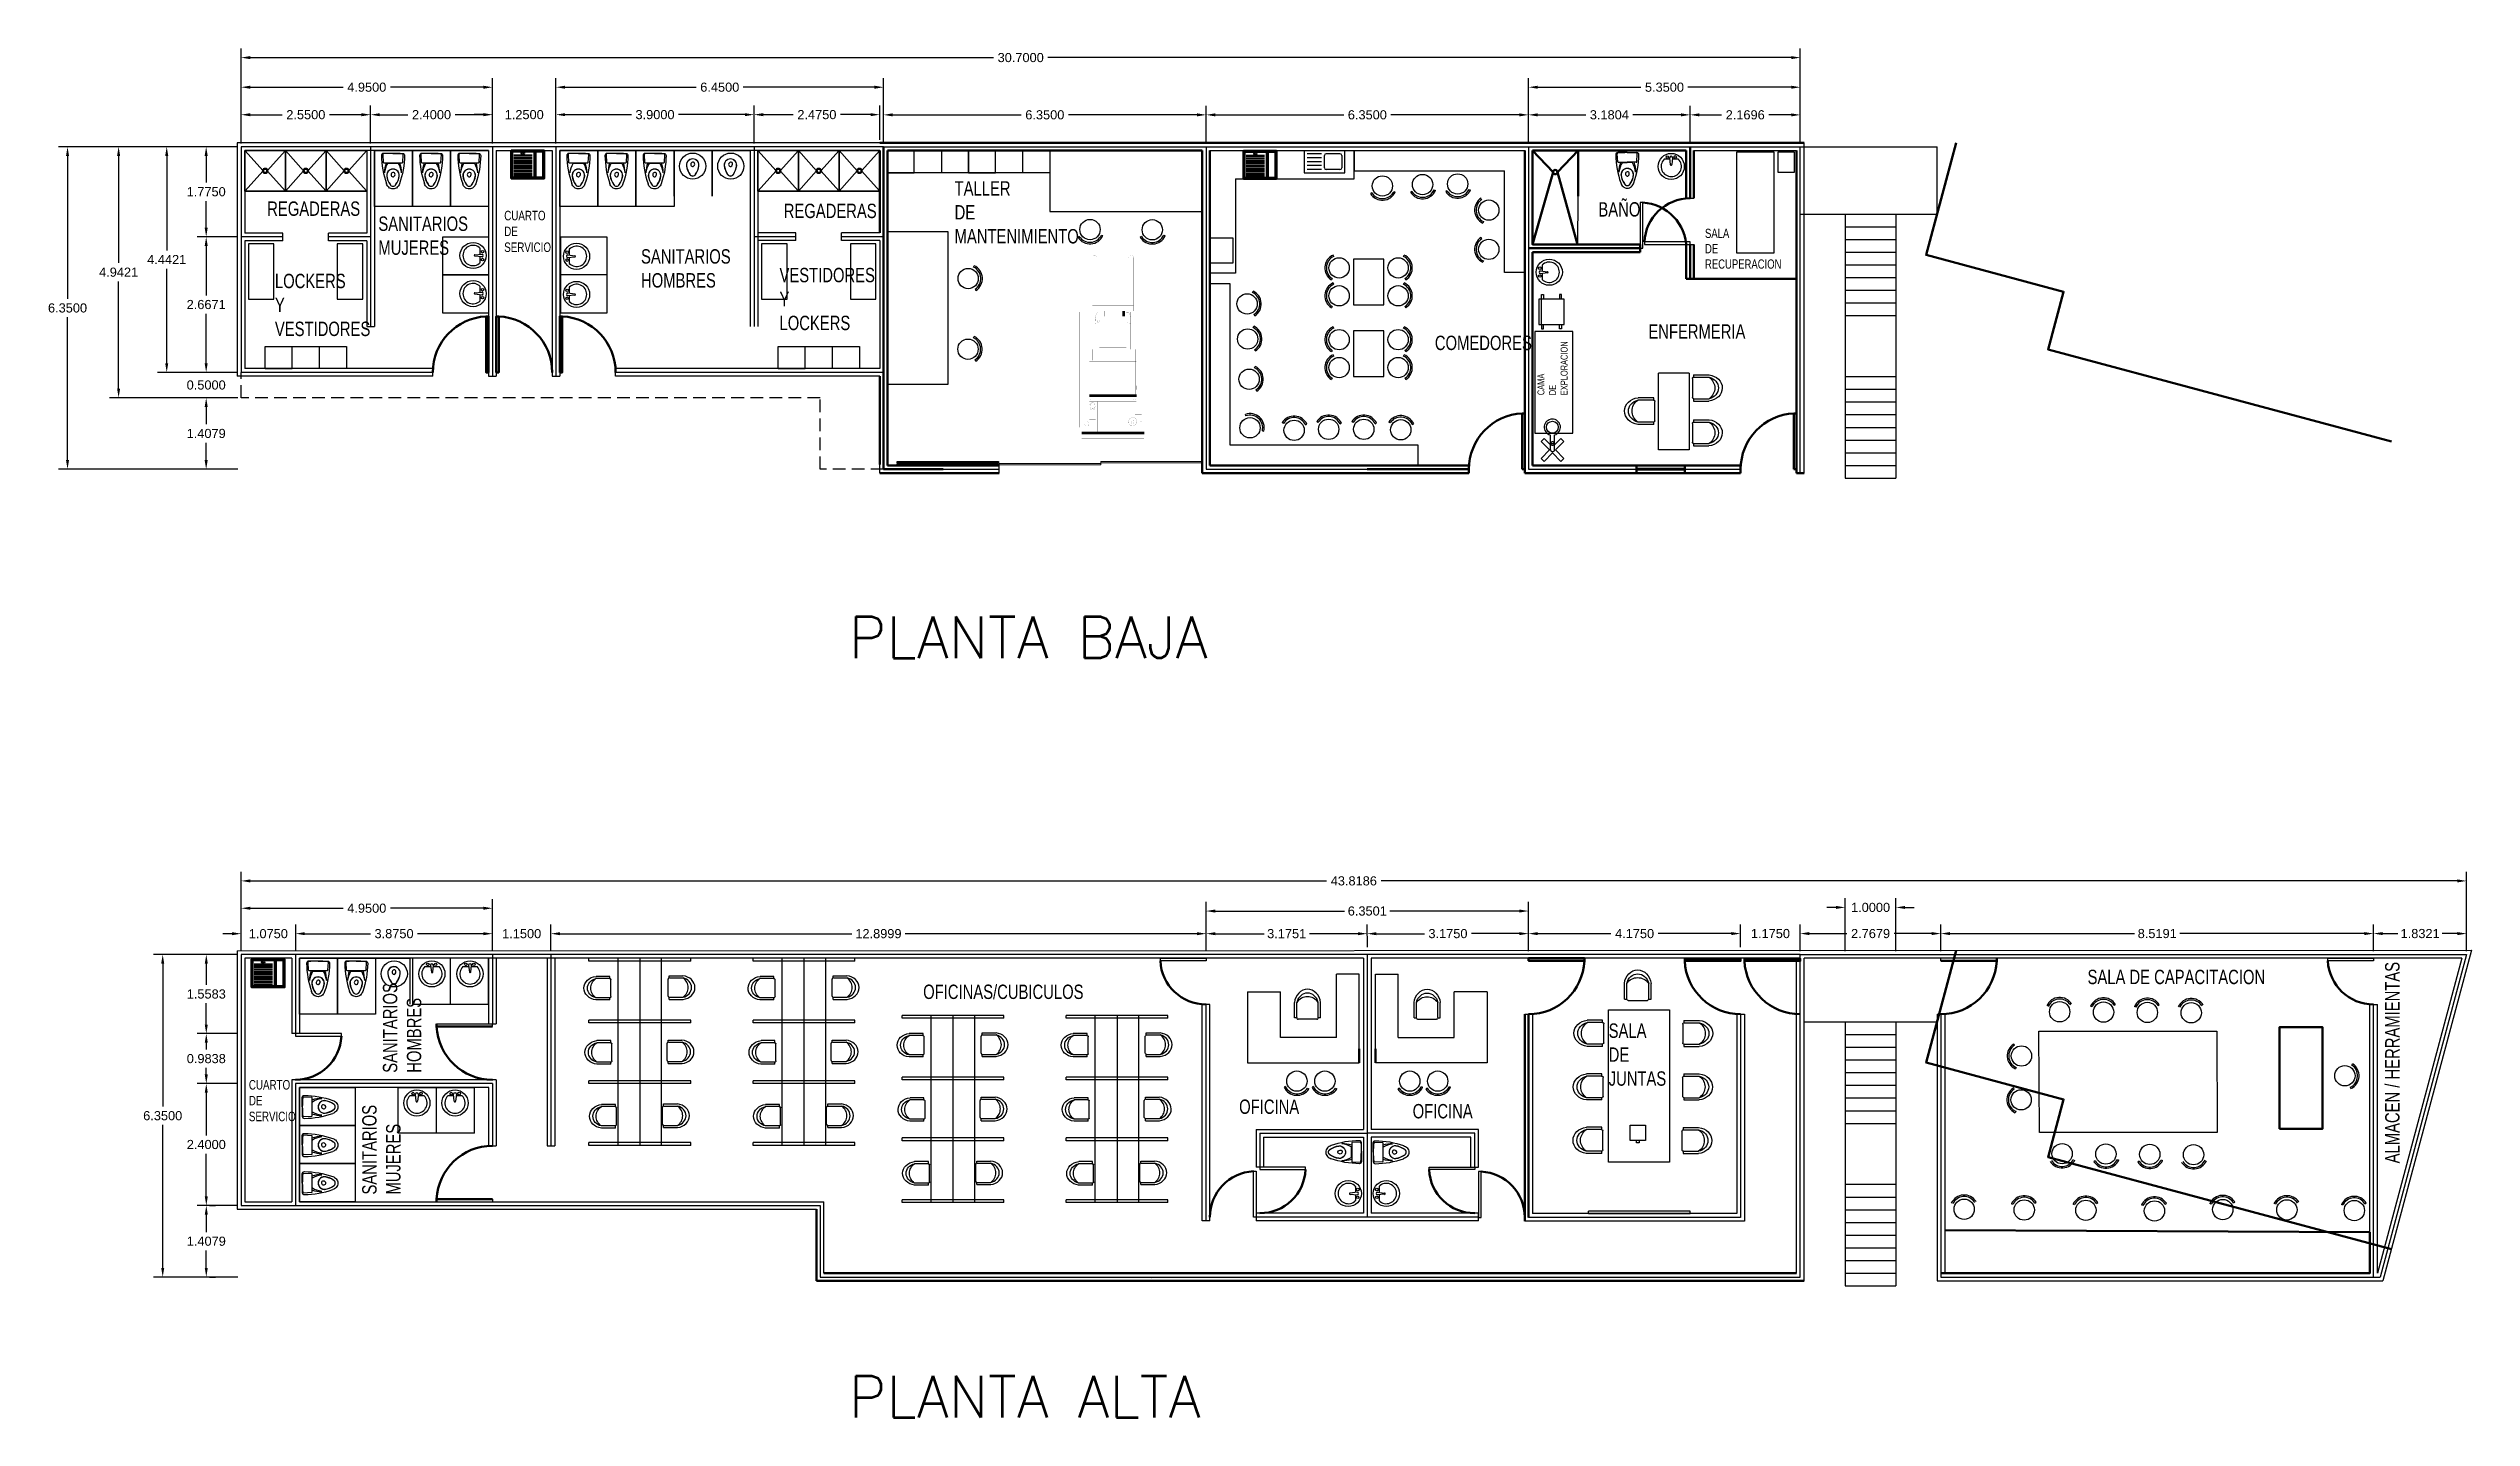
# Model space of a CAD drawing. Header units: millimetres. Extents: x 1263 to 1705, y 1248 to 1444.
# Drawn here: x 1459.07 to 1506.78, y 1385.61 to 1412.57 of the extents above; entities that cross this region are included whole.
import ezdxf
from ezdxf.lldxf.tags import DXFTag

# ---------------------------------------------------------------- set-up
doc = ezdxf.new("R2010")
doc.units = ezdxf.units.MM
doc.header["$PDMODE"] = 34
doc.linetypes.add('DASHED2', pattern=[0.375, 0.25, -0.125])
for name, color, linetype in [('1- muro de carga', 5, 'Continuous'), ('Mezanine', 6, 'Continuous'), ('mobiliario', 8, 'Continuous'), ('MUEBLES', 43, 'Continuous')]:
    doc.layers.add(name, color=color, linetype=linetype)
doc.layers.add('muros', color=5, linetype='Continuous', lineweight=50)
doc.styles.add('ARRAY BASE$0$STYLE1', font='swissc.ttf', dxfattribs={"width": 0.9})
doc.styles.get("Standard").update_dxf_attribs({"font": 'arial.ttf'})
doc.styles.add('TEXTOS', font='romans.shx')
tags = doc.linetypes.add('ARRAY BASE$0$CACHE', pattern=[0.24, 0.12, -0.12]).pattern_tags.tags
tags[6:7] = [DXFTag(74, 4), DXFTag(75, 0), DXFTag(340, '0'), DXFTag(46, 1.0), DXFTag(50, 0.0), DXFTag(44, 0.0), DXFTag(45, 0.0)]
tags[4:5] = [DXFTag(74, 4), DXFTag(75, 0), DXFTag(340, '0'), DXFTag(46, 1.0), DXFTag(50, 0.0), DXFTag(44, 0.0), DXFTag(45, 0.0)]
doc.dimstyles.get("Standard").update_dxf_attribs({"dimtxt": 0.18, "dimasz": 0.18, "dimexe": 0.18, "dimexo": 0.0625, "dimgap": 0.09, "dimtad": 0, "dimtih": 1, "dimtoh": 1, "dimdec": 4, "dimzin": 0, "dimdsep": 46, "dimtxsty": 'Standard', "dimcen": 0.09, "dimadec": 0, "dimazin": 0, "dimtfac": 1, "dimtdec": 4, "dimtofl": 0, "dimtmove": 0, "dimatfit": 3, "dimfxl": 1, "dimtolj": 1, "dimtzin": 0, "dimarcsym": 0})

msp = doc.modelspace()

# ---------------------------------------------------------------- texts
for s, width, gutter_width, heights, insert, char_height, attachment_point, style in [('TALLER DE MANTENIMIENTO', 0.7342347, 1.41339, [0], (1476.9126, 1409.95454), 0.2826777, 1, 'ARRAY BASE$0$STYLE1'), ('REGADERAS', 0.7342347, 1.41339, [0], (1463.37888, 1409.55483), 0.282678, 1, 'ARRAY BASE$0$STYLE1'), ('CUARTO DE SERVICIO', 0.4856393, 0.93485, [0], (1468.04536, 1409.37114), 0.1869694, 1, 'ARRAY BASE$0$STYLE1'), ('REGADERAS', 0.7342347, 1.41339, [0], (1473.54841, 1409.51078), 0.282678, 1, 'ARRAY BASE$0$STYLE1'), ('BAÑO', 0.7342347, 1.41339, [0], (1489.58821, 1409.54085), 0.282678, 1, 'ARRAY BASE$0$STYLE1'), ('SANITARIOS MUJERES', 0.7342347, 1.41339, [0], (1465.56709, 1409.25854), 0.2826777, 1, 'ARRAY BASE$0$STYLE1'), ('SALA DE RECUPERACION', 0.4707601, 0.9062, [0], (1491.68739, 1409.01795), 0.1812409, 1, 'ARRAY BASE$0$STYLE1'), ('SANITARIOS HOMBRES', 0.7342347, 1.41339, [0], (1470.7386, 1408.61479), 0.2826777, 1, 'ARRAY BASE$0$STYLE1'), ('LOCKERS\\PY VESTIDORES', 0.6960157, 1.41339, [0], (1463.53045, 1408.13112), 0.2826777, 1, 'ARRAY BASE$0$STYLE1'), ('VESTIDORES\\PY LOCKERS', 0.6986274, 1.41339, [0], (1473.46535, 1408.24773), 0.282678, 1, 'ARRAY BASE$0$STYLE1'), ('COMEDORES', 0.2826777, 1.41339, [0], (1486.3683, 1406.91261), 0.282678, 1, 'ARRAY BASE$0$STYLE1'), ('ENFERMERIA', 0.7342347, 1.41339, [0], (1490.5725, 1407.13626), 0.282678, 1, 'ARRAY BASE$0$STYLE1'), ('PLANTA BAJA', 128.2151141, 4.10084, [0], (1474.82922, 1401.38611), 0.8201678, 1, 'TEXTOS'), ('OFICINAS/CUBICULOS', 0.7342347, 1.41339, [0], (1476.29376, 1393.85083), 0.2826777, 7, 'ARRAY BASE$0$STYLE1'), ('SALA DE CAPACITACION', 3.6137247, 1.41339, [0.4993], (1502.71612, 1394.4299), 0.2826777, 3, 'ARRAY BASE$0$STYLE1'), ('SALA DE JUNTAS', 0.7342347, 1.41339, [0], (1489.79014, 1392.14323), 0.2826777, 7, 'ARRAY BASE$0$STYLE1'), ('CUARTO DE SERVICIO', 0.4856393, 0.93485, [0], (1463.01748, 1392.25927), 0.1869694, 1, 'ARRAY BASE$0$STYLE1'), ('OFICINA', 0.7342347, 1.41339, [0], (1482.51509, 1391.58865), 0.282678, 7, 'ARRAY BASE$0$STYLE1'), ('OFICINA', 0.7342347, 1.41339, [0], (1485.93132, 1391.50037), 0.282678, 7, 'ARRAY BASE$0$STYLE1'), ('PLANTA ALTA', 128.2151141, 4.10084, [0], (1474.82922, 1386.43498), 0.8201678, 1, 'TEXTOS')]:
    msp.add_mtext_dynamic_manual_height_columns(s, width=width, gutter_width=gutter_width, heights=heights, dxfattribs=dict(insert=insert, char_height=char_height, attachment_point=attachment_point, style=style))
at = {"attachment_point": 1, "rotation": 90, "style": 'ARRAY BASE$0$STYLE1'}
for s, width, gutter_width, heights, insert, char_height in [('CAMA DE EXPLORACION', 0.3553179, 0.68398, [0], (1488.38857, 1405.74146), 0.1367961), ('ALMACEN / HERRAMIENTAS', 4.0962702, 1.41339, [0.25098], (1505.07867, 1390.61829), 0.2826777), ('SANITARIOS HOMBRES', 0.7342347, 1.41339, [0], (1465.65671, 1392.40266), 0.2826777), ('SANITARIOS MUJERES', 0.7342347, 1.41339, [0], (1465.24919, 1390.00508), 0.2826777)]:
    msp.add_mtext_dynamic_manual_height_columns(s, width=width, gutter_width=gutter_width, heights=heights, dxfattribs=dict(at, insert=insert, char_height=char_height))

# ---------------------------------------------------------------- blocks, each defined once
blk = doc.blocks.new('ARRAY BASE$0$MONTACARGA 1')
at = {"lineweight": 100}
for points in [[(9780.205, 92.589, 0.00187, 0.00187, 0), (9780.205, 91.777, 0.00187, 0.00187, 0), (9780.306, 91.777, 0.00187, 0.00187, 0), (9780.306, 92.589, 0.00187, 0.00187, 0), (9779.265, 92.589, 0.00187, 0.00187, 0.414), (9779.217, 92.542, 0.00187, 0.00187, 0.414), (9779.265, 92.494, 0.00187, 0.00187, 0), (9780.205, 92.494, 0, 0, 0)], [(9781.277, 92.577, 0.00187, 0.00187, 0), (9781.063, 92.577, 0.00187, 0.00187, 0), (9781.063, 92.627, 0.00187, 0.00187, 0), (9781.277, 92.627, 0, 0, 0), (9781.277, 91.738, 0, 0, 0)], [(9781.277, 91.788, 0.00187, 0.00187, 0), (9781.063, 91.788, 0.00187, 0.00187, 0), (9781.063, 91.738, 0.00187, 0.00187, 0), (9781.953, 91.738, 0.00187, 0.00187, 0), (9781.953, 92.627, 0.00187, 0.00187, 0), (9781.277, 92.627, 0, 0, 0)], [(9780.411, 92.445, 0.00187, 0.00187, 0), (9780.308, 92.445, 0.00187, 0.00187, 0), (9780.308, 92.347, 0.00187, 0.00187, 0), (9780.411, 92.347, 0, 0, 0)], [(9780.411, 91.921, 0.00187, 0.00187, 0), (9780.411, 92.445, 0.00187, 0.00187, 0), (9780.492, 92.445, 0.00187, 0.00187, 0), (9780.492, 91.921, 0.00187, 0.00187, 0), (9780.308, 91.921, 0.00187, 0.00187, 0), (9780.308, 92.018, 0.00187, 0.00187, 0), (9780.411, 92.018, 0, 0, 0)]]:
    blk.add_lwpolyline(points, format="xyseb", dxfattribs=at)
at = {"lineweight": 100, "const_width": 0.00187}
for points in [[(9780.28, 92.589), (9780.28, 91.777)], [(9782.598, 92.797), (9782.598, 92.835), (9780.327, 92.835), (9780.327, 92.535), (9781.063, 92.535)], [(9780.564, 92.452), (9781.063, 92.452)], [(9781.033, 92.449), (9781.033, 91.917)], [(9782.714, 92.486), (9782.091, 92.486), (9782.091, 91.88), (9782.714, 91.88)], [(9780.411, 91.97), (9780.308, 91.97)], [(9782.598, 91.57), (9782.598, 91.532), (9780.327, 91.532), (9780.327, 91.832), (9781.063, 91.832)], [(9780.564, 91.916), (9781.063, 91.916)], [(9782.149, 91.842), (9782.437, 91.842), (9782.437, 91.721), (9782.149, 91.721)]]:
    blk.add_lwpolyline(points, dxfattribs=at)
for points in [[(9782.817, 91.57), (9782.817, 92.796), (9781.064, 92.796), (9781.064, 91.57)], [(9782.088, 92.646), (9781.302, 92.646), (9781.302, 91.719), (9782.088, 91.719)], [(9781.777, 92.648), (9781.856, 92.648), (9781.856, 92.797), (9781.777, 92.797)], [(9782.087, 92.749), (9782.351, 92.749), (9782.351, 92.619), (9782.087, 92.619)], [(9782.422, 92.747), (9782.401, 92.705), (9782.354, 92.705), (9782.354, 92.652), (9782.437, 92.652), (9782.486, 92.747)], [(9781.777, 91.569), (9781.856, 91.569), (9781.856, 91.718), (9781.777, 91.718)]]:
    blk.add_lwpolyline(points, close=True, dxfattribs=at)
for points in [[(9781.968, 92.626), (9782.042, 92.626, -0.413), (9782.065, 92.599, -0.362), (9782.042, 92.58), (9781.968, 92.58)], [(9780.331, 91.922), (9780.335, 91.879, 0.134), (9780.447, 91.832), (9780.54, 91.836, 0.259), (9780.564, 91.869), (9780.564, 92.502, 0.388), (9780.527, 92.535, 0.001), (9780.447, 92.535, 0.071), (9780.415, 92.531, 0.105), (9780.331, 92.485), (9780.331, 92.445)], [(9780.203, 91.871), (9779.262, 91.871, 0.414214), (9779.215, 91.824, 0.414), (9779.262, 91.777), (9780.203, 91.777)], [(9781.968, 91.785), (9782.042, 91.785, -0.412), (9782.065, 91.757, -0.362), (9782.042, 91.738), (9781.968, 91.738)], [(9782.145, 91.838, 0.256), (9782.114, 91.777, 0.256), (9782.149, 91.723)], [(9782.222, 91.728, 0.233), (9782.248, 91.785, 0.238), (9782.218, 91.837)]]:
    blk.add_lwpolyline(points, format="xyb", dxfattribs=at)
at = {"lineweight": 100}
for points in [[(9781.969, 91.719), (9781.969, 92.646)], [(9782.714, 92.796), (9782.714, 91.57)], [(9780.411, 92.396), (9780.308, 92.396)]]:
    blk.add_lwpolyline(points, dxfattribs=at)
at = {"lineweight": 100, "const_width": 0.00187}
for points in [[(9782.512, 92.491, 0.325), (9782.57, 92.571, 0.414), (9782.486, 92.655, 0.414), (9782.402, 92.571, 0.414)], [(9782.502, 92.541, 0.275), (9782.52, 92.575, 0.381), (9782.482, 92.605, 0.381), (9782.452, 92.567, 0.381)], [(9780.511, 92.452, 0.413), (9780.533, 92.474, 0.415), (9780.511, 92.495, 0.414), (9780.489, 92.474, 0.414)], [(9780.489, 91.894, 0.414), (9780.511, 91.872, 0.414), (9780.533, 91.894, 0.414), (9780.511, 91.915, 0.414)], [(9782.181, 91.73, 0.414), (9782.233, 91.781, 0.414), (9782.181, 91.833, 0.414), (9782.13, 91.781, 0.414)], [(9782.523, 91.614, 0.414), (9782.573, 91.663, 0.414), (9782.523, 91.713, 0.414), (9782.473, 91.663, 0.414)]]:
    blk.add_lwpolyline(points, format="xyb", close=True, dxfattribs=at)
blk = doc.blocks.new('*D116')
at = {"color": 0, "lineweight": -2, "transparency": 16777216}
for p, q in [((1462.864, 1410.696), (1462.864, 1411.443)), ((1463.044, 1411.263), (1463.674, 1411.263)), ((1465.234, 1411.263), (1464.603, 1411.263)), ((1465.414, 1410.696), (1465.414, 1411.443))]:
    blk.add_line(p, q, dxfattribs=at)
at = {"color": 0, "transparency": 16777216}
for points in [[(1463.044, 1411.293), (1463.044, 1411.233), (1462.864, 1411.263)], [(1465.234, 1411.293), (1465.234, 1411.233), (1465.414, 1411.263)]]:
    blk.add_solid(points, dxfattribs=at)
at = {"layer": 'Defpoints', "color": 0, "transparency": 16777216}
for p in [(1465.414, 1411.263), (1462.864, 1410.633), (1465.414, 1410.633)]:
    blk.add_point(p, dxfattribs=at)
at = {"color": 0, "transparency": 16777216, "insert": (1464.139, 1411.263), "char_height": 0.18, "attachment_point": 5}
blk.add_mtext('\\A1;2.5500', dxfattribs=at)
blk = doc.blocks.new('*D117')
at = {"color": 0, "lineweight": -2, "transparency": 16777216}
for p, q in [((1465.414, 1410.696), (1465.414, 1411.443)), ((1465.594, 1411.263), (1466.149, 1411.263)), ((1467.634, 1411.263), (1467.078, 1411.263)), ((1467.814, 1410.696), (1467.814, 1411.443))]:
    blk.add_line(p, q, dxfattribs=at)
at = {"color": 0, "transparency": 16777216}
for points in [[(1465.594, 1411.293), (1465.594, 1411.233), (1465.414, 1411.263)], [(1467.634, 1411.293), (1467.634, 1411.233), (1467.814, 1411.263)]]:
    blk.add_solid(points, dxfattribs=at)
at = {"layer": 'Defpoints', "color": 0, "transparency": 16777216}
for p in [(1467.814, 1411.263), (1465.414, 1410.633), (1467.814, 1410.633)]:
    blk.add_point(p, dxfattribs=at)
at = {"color": 0, "transparency": 16777216, "insert": (1466.614, 1411.263), "char_height": 0.18, "attachment_point": 5}
blk.add_mtext('\\A1;2.4000', dxfattribs=at)
blk = doc.blocks.new('*D118')
at = {"color": 0, "lineweight": -2, "transparency": 16777216}
for p, q in [((1467.634, 1411.264), (1467.454, 1411.264)), ((1467.814, 1410.696), (1467.814, 1411.444)), ((1469.064, 1410.696), (1469.064, 1411.444)), ((1469.244, 1411.264), (1469.424, 1411.264))]:
    blk.add_line(p, q, dxfattribs=at)
at = {"color": 0, "transparency": 16777216}
for points in [[(1467.634, 1411.294), (1467.634, 1411.234), (1467.814, 1411.264)], [(1469.244, 1411.294), (1469.244, 1411.234), (1469.064, 1411.264)]]:
    blk.add_solid(points, dxfattribs=at)
at = {"layer": 'Defpoints', "color": 0, "transparency": 16777216}
for p in [(1469.064, 1411.264), (1467.814, 1410.633), (1469.064, 1410.633)]:
    blk.add_point(p, dxfattribs=at)
at = {"color": 0, "transparency": 16777216, "insert": (1468.439, 1411.264), "char_height": 0.18, "attachment_point": 5}
blk.add_mtext('\\A1;1.2500', dxfattribs=at)
blk = doc.blocks.new('*D119')
at = {"color": 0, "lineweight": -2, "transparency": 16777216}
for p, q in [((1469.064, 1410.696), (1469.064, 1411.444)), ((1469.244, 1411.264), (1470.55, 1411.264)), ((1472.784, 1411.264), (1471.477, 1411.264)), ((1472.964, 1410.696), (1472.964, 1411.444))]:
    blk.add_line(p, q, dxfattribs=at)
at = {"color": 0, "transparency": 16777216}
for points in [[(1469.244, 1411.294), (1469.244, 1411.234), (1469.064, 1411.264)], [(1472.784, 1411.294), (1472.784, 1411.234), (1472.964, 1411.264)]]:
    blk.add_solid(points, dxfattribs=at)
at = {"layer": 'Defpoints', "color": 0, "transparency": 16777216}
for p in [(1472.964, 1411.264), (1469.064, 1410.633), (1472.964, 1410.633)]:
    blk.add_point(p, dxfattribs=at)
at = {"color": 0, "transparency": 16777216, "insert": (1471.014, 1411.264), "char_height": 0.18, "attachment_point": 5}
blk.add_mtext('\\A1;3.9000', dxfattribs=at)
blk = doc.blocks.new('*D120')
at = {"color": 0, "lineweight": -2, "transparency": 16777216}
for p, q in [((1472.964, 1410.771), (1472.964, 1411.444)), ((1473.144, 1411.264), (1473.736, 1411.264)), ((1475.259, 1411.264), (1474.666, 1411.264)), ((1475.439, 1410.771), (1475.439, 1411.444))]:
    blk.add_line(p, q, dxfattribs=at)
at = {"color": 0, "transparency": 16777216}
for points in [[(1473.144, 1411.294), (1473.144, 1411.234), (1472.964, 1411.264)], [(1475.259, 1411.294), (1475.259, 1411.234), (1475.439, 1411.264)]]:
    blk.add_solid(points, dxfattribs=at)
at = {"layer": 'Defpoints', "color": 0, "transparency": 16777216}
for p in [(1475.439, 1411.264), (1472.964, 1410.708), (1475.439, 1410.708)]:
    blk.add_point(p, dxfattribs=at)
at = {"color": 0, "transparency": 16777216, "insert": (1474.201, 1411.264), "char_height": 0.18, "attachment_point": 5}
blk.add_mtext('\\A1;2.4750', dxfattribs=at)
blk = doc.blocks.new('*D121')
at = {"color": 0, "lineweight": -2, "transparency": 16777216}
for p, q in [((1475.514, 1410.696), (1475.514, 1411.44)), ((1475.694, 1411.26), (1478.225, 1411.26)), ((1481.684, 1411.26), (1479.152, 1411.26)), ((1481.864, 1410.696), (1481.864, 1411.44))]:
    blk.add_line(p, q, dxfattribs=at)
at = {"color": 0, "transparency": 16777216}
for points in [[(1475.694, 1411.29), (1475.694, 1411.23), (1475.514, 1411.26)], [(1481.684, 1411.29), (1481.684, 1411.23), (1481.864, 1411.26)]]:
    blk.add_solid(points, dxfattribs=at)
at = {"layer": 'Defpoints', "color": 0, "transparency": 16777216}
for p in [(1481.864, 1411.26), (1475.514, 1410.633), (1481.864, 1410.633)]:
    blk.add_point(p, dxfattribs=at)
at = {"color": 0, "transparency": 16777216, "insert": (1478.689, 1411.26), "char_height": 0.18, "attachment_point": 5}
blk.add_mtext('\\A1;6.3500', dxfattribs=at)
blk = doc.blocks.new('*D122')
at = {"color": 0, "lineweight": -2, "transparency": 16777216}
for p, q in [((1481.864, 1410.696), (1481.864, 1411.44)), ((1482.044, 1411.26), (1484.575, 1411.26)), ((1488.034, 1411.26), (1485.502, 1411.26)), ((1488.214, 1410.696), (1488.214, 1411.44))]:
    blk.add_line(p, q, dxfattribs=at)
at = {"color": 0, "transparency": 16777216}
for points in [[(1482.044, 1411.29), (1482.044, 1411.23), (1481.864, 1411.26)], [(1488.034, 1411.29), (1488.034, 1411.23), (1488.214, 1411.26)]]:
    blk.add_solid(points, dxfattribs=at)
at = {"layer": 'Defpoints', "color": 0, "transparency": 16777216}
for p in [(1488.214, 1411.26), (1481.864, 1410.633), (1488.214, 1410.633)]:
    blk.add_point(p, dxfattribs=at)
at = {"color": 0, "transparency": 16777216, "insert": (1485.039, 1411.26), "char_height": 0.18, "attachment_point": 5}
blk.add_mtext('\\A1;6.3500', dxfattribs=at)
blk = doc.blocks.new('*D123')
at = {"color": 0, "lineweight": -2, "transparency": 16777216}
for p, q in [((1488.214, 1410.696), (1488.214, 1411.44)), ((1488.394, 1411.26), (1489.341, 1411.26)), ((1491.214, 1411.26), (1490.267, 1411.26)), ((1491.394, 1410.696), (1491.394, 1411.44))]:
    blk.add_line(p, q, dxfattribs=at)
at = {"color": 0, "transparency": 16777216}
for points in [[(1488.394, 1411.29), (1488.394, 1411.23), (1488.214, 1411.26)], [(1491.214, 1411.29), (1491.214, 1411.23), (1491.394, 1411.26)]]:
    blk.add_solid(points, dxfattribs=at)
at = {"layer": 'Defpoints', "color": 0, "transparency": 16777216}
for p in [(1491.394, 1411.26), (1488.214, 1410.633), (1491.394, 1410.633)]:
    blk.add_point(p, dxfattribs=at)
at = {"color": 0, "transparency": 16777216, "insert": (1489.804, 1411.26), "char_height": 0.18, "attachment_point": 5}
blk.add_mtext('\\A1;3.1804', dxfattribs=at)
blk = doc.blocks.new('*D124')
at = {"color": 0, "lineweight": -2, "transparency": 16777216}
for p, q in [((1491.394, 1410.696), (1491.394, 1411.44)), ((1491.574, 1411.26), (1492.014, 1411.26)), ((1493.384, 1411.26), (1492.944, 1411.26)), ((1493.564, 1410.696), (1493.564, 1411.44))]:
    blk.add_line(p, q, dxfattribs=at)
at = {"color": 0, "transparency": 16777216}
for points in [[(1491.574, 1411.29), (1491.574, 1411.23), (1491.394, 1411.26)], [(1493.384, 1411.29), (1493.384, 1411.23), (1493.564, 1411.26)]]:
    blk.add_solid(points, dxfattribs=at)
at = {"layer": 'Defpoints', "color": 0, "transparency": 16777216}
for p in [(1493.564, 1411.26), (1491.394, 1410.633), (1493.564, 1410.633)]:
    blk.add_point(p, dxfattribs=at)
at = {"color": 0, "transparency": 16777216, "insert": (1492.479, 1411.26), "char_height": 0.18, "attachment_point": 5}
blk.add_mtext('\\A1;2.1696', dxfattribs=at)
blk = doc.blocks.new('*D125')
at = {"color": 0, "lineweight": -2, "transparency": 16777216}
for p, q in [((1462.801, 1410.633), (1461.997, 1410.633)), ((1462.177, 1410.453), (1462.177, 1409.928)), ((1462.177, 1409.038), (1462.177, 1409.564)), ((1462.801, 1408.858), (1461.997, 1408.858))]:
    blk.add_line(p, q, dxfattribs=at)
at = {"color": 0, "transparency": 16777216}
for points in [[(1462.147, 1410.453), (1462.207, 1410.453), (1462.177, 1410.633)], [(1462.147, 1409.038), (1462.207, 1409.038), (1462.177, 1408.858)]]:
    blk.add_solid(points, dxfattribs=at)
at = {"layer": 'Defpoints', "color": 0, "transparency": 16777216}
for p in [(1462.864, 1410.633), (1462.177, 1408.858), (1462.864, 1408.858)]:
    blk.add_point(p, dxfattribs=at)
at = {"color": 0, "transparency": 16777216, "insert": (1462.177, 1409.746), "char_height": 0.18, "attachment_point": 5}
blk.add_mtext('\\A1;1.7750', dxfattribs=at)
blk = doc.blocks.new('*D101')
at = {"color": 0, "lineweight": -2, "transparency": 16777216}
for p, q in [((1462.801, 1408.858), (1461.997, 1408.858)), ((1462.177, 1408.678), (1462.177, 1407.706)), ((1462.177, 1406.371), (1462.177, 1407.343)), ((1462.801, 1406.191), (1461.997, 1406.191))]:
    blk.add_line(p, q, dxfattribs=at)
at = {"color": 0, "transparency": 16777216}
for points in [[(1462.147, 1408.678), (1462.207, 1408.678), (1462.177, 1408.858)], [(1462.147, 1406.371), (1462.207, 1406.371), (1462.177, 1406.191)]]:
    blk.add_solid(points, dxfattribs=at)
at = {"layer": 'Defpoints', "color": 0, "transparency": 16777216}
for p in [(1462.864, 1408.858), (1462.177, 1406.191), (1462.864, 1406.191)]:
    blk.add_point(p, dxfattribs=at)
at = {"color": 0, "transparency": 16777216, "insert": (1462.177, 1407.525), "char_height": 0.18, "attachment_point": 5}
blk.add_mtext('\\A1;2.6671', dxfattribs=at)
blk = doc.blocks.new('*D102')
at = {"color": 0, "lineweight": -2, "transparency": 16777216}
for p, q in [((1462.177, 1406.371), (1462.177, 1406.551)), ((1462.801, 1406.191), (1461.997, 1406.191)), ((1462.801, 1405.691), (1461.997, 1405.691)), ((1462.177, 1405.511), (1462.177, 1405.331))]:
    blk.add_line(p, q, dxfattribs=at)
at = {"color": 0, "transparency": 16777216}
for points in [[(1462.147, 1406.371), (1462.207, 1406.371), (1462.177, 1406.191)], [(1462.147, 1405.511), (1462.207, 1405.511), (1462.177, 1405.691)]]:
    blk.add_solid(points, dxfattribs=at)
at = {"layer": 'Defpoints', "color": 0, "transparency": 16777216}
for p in [(1462.864, 1406.191), (1462.177, 1405.691), (1462.864, 1405.691)]:
    blk.add_point(p, dxfattribs=at)
at = {"color": 0, "transparency": 16777216, "insert": (1462.177, 1405.941), "char_height": 0.18, "attachment_point": 5}
blk.add_mtext('\\A1;0.5000', dxfattribs=at)
blk = doc.blocks.new('*D103')
at = {"color": 0, "lineweight": -2, "transparency": 16777216}
for p, q in [((1462.801, 1405.691), (1461.997, 1405.691)), ((1462.177, 1405.511), (1462.177, 1405.169)), ((1462.177, 1404.463), (1462.177, 1404.805)), ((1462.801, 1404.283), (1461.997, 1404.283))]:
    blk.add_line(p, q, dxfattribs=at)
at = {"color": 0, "transparency": 16777216}
for points in [[(1462.147, 1405.511), (1462.207, 1405.511), (1462.177, 1405.691)], [(1462.147, 1404.463), (1462.207, 1404.463), (1462.177, 1404.283)]]:
    blk.add_solid(points, dxfattribs=at)
at = {"layer": 'Defpoints', "color": 0, "transparency": 16777216}
for p in [(1462.177, 1405.691), (1462.864, 1405.691), (1462.864, 1404.283)]:
    blk.add_point(p, dxfattribs=at)
at = {"color": 0, "transparency": 16777216, "insert": (1462.177, 1404.987), "char_height": 0.18, "attachment_point": 5}
blk.add_mtext('\\A1;1.4079', dxfattribs=at)
blk = doc.blocks.new('*D126')
at = {"color": 0, "lineweight": -2, "transparency": 16777216}
for p, q in [((1462.864, 1410.705), (1462.864, 1411.984)), ((1463.044, 1411.804), (1464.872, 1411.804)), ((1467.634, 1411.804), (1465.805, 1411.804)), ((1467.814, 1410.696), (1467.814, 1411.984))]:
    blk.add_line(p, q, dxfattribs=at)
at = {"color": 0, "transparency": 16777216}
for points in [[(1463.044, 1411.834), (1463.044, 1411.774), (1462.864, 1411.804)], [(1467.634, 1411.834), (1467.634, 1411.774), (1467.814, 1411.804)]]:
    blk.add_solid(points, dxfattribs=at)
at = {"layer": 'Defpoints', "color": 0, "transparency": 16777216}
for p in [(1467.814, 1411.804), (1462.864, 1410.642), (1467.814, 1410.633)]:
    blk.add_point(p, dxfattribs=at)
at = {"color": 0, "transparency": 16777216, "insert": (1465.339, 1411.804), "char_height": 0.18, "attachment_point": 5}
blk.add_mtext('\\A1;4.9500', dxfattribs=at)
blk = doc.blocks.new('*D127')
at = {"color": 0, "lineweight": -2, "transparency": 16777216}
for p, q in [((1469.064, 1410.696), (1469.064, 1411.984)), ((1469.244, 1411.804), (1471.825, 1411.804)), ((1475.334, 1411.804), (1472.752, 1411.804)), ((1475.514, 1410.696), (1475.514, 1411.984))]:
    blk.add_line(p, q, dxfattribs=at)
at = {"color": 0, "transparency": 16777216}
for points in [[(1469.244, 1411.834), (1469.244, 1411.774), (1469.064, 1411.804)], [(1475.334, 1411.834), (1475.334, 1411.774), (1475.514, 1411.804)]]:
    blk.add_solid(points, dxfattribs=at)
at = {"layer": 'Defpoints', "color": 0, "transparency": 16777216}
for p in [(1475.514, 1411.804), (1469.064, 1410.633), (1475.514, 1410.633)]:
    blk.add_point(p, dxfattribs=at)
at = {"color": 0, "transparency": 16777216, "insert": (1472.289, 1411.804), "char_height": 0.18, "attachment_point": 5}
blk.add_mtext('\\A1;6.4500', dxfattribs=at)
blk = doc.blocks.new('*D104')
at = {"color": 0, "lineweight": -2, "transparency": 16777216}
for p, q in [((1488.214, 1410.696), (1488.214, 1411.984)), ((1488.394, 1411.804), (1490.425, 1411.804)), ((1493.384, 1411.804), (1491.352, 1411.804)), ((1493.564, 1410.696), (1493.564, 1411.984))]:
    blk.add_line(p, q, dxfattribs=at)
at = {"color": 0, "transparency": 16777216}
for points in [[(1488.394, 1411.834), (1488.394, 1411.774), (1488.214, 1411.804)], [(1493.384, 1411.834), (1493.384, 1411.774), (1493.564, 1411.804)]]:
    blk.add_solid(points, dxfattribs=at)
at = {"layer": 'Defpoints', "color": 0, "transparency": 16777216}
for p in [(1493.564, 1411.804), (1488.214, 1410.633), (1493.564, 1410.633)]:
    blk.add_point(p, dxfattribs=at)
at = {"color": 0, "transparency": 16777216, "insert": (1490.889, 1411.804), "char_height": 0.18, "attachment_point": 5}
blk.add_mtext('\\A1;5.3500', dxfattribs=at)
blk = doc.blocks.new('*D105')
at = {"color": 0, "lineweight": -2, "transparency": 16777216}
for p, q in [((1462.801, 1410.633), (1460.273, 1410.633)), ((1460.453, 1410.453), (1460.453, 1408.344)), ((1460.453, 1405.871), (1460.453, 1407.98)), ((1462.801, 1405.691), (1460.273, 1405.691))]:
    blk.add_line(p, q, dxfattribs=at)
at = {"color": 0, "transparency": 16777216}
for points in [[(1460.423, 1410.453), (1460.483, 1410.453), (1460.453, 1410.633)], [(1460.423, 1405.871), (1460.483, 1405.871), (1460.453, 1405.691)]]:
    blk.add_solid(points, dxfattribs=at)
at = {"layer": 'Defpoints', "color": 0, "transparency": 16777216}
for p in [(1462.864, 1410.633), (1460.453, 1405.691), (1462.864, 1405.691)]:
    blk.add_point(p, dxfattribs=at)
at = {"color": 0, "transparency": 16777216, "insert": (1460.453, 1408.162), "char_height": 0.18, "attachment_point": 5}
blk.add_mtext('\\A1;4.9421', dxfattribs=at)
blk = doc.blocks.new('*D106')
at = {"color": 0, "lineweight": -2, "transparency": 16777216}
for p, q in [((1462.864, 1410.696), (1462.864, 1412.567)), ((1463.044, 1412.387), (1477.68, 1412.387)), ((1493.384, 1412.387), (1478.747, 1412.387)), ((1493.564, 1410.696), (1493.564, 1412.567))]:
    blk.add_line(p, q, dxfattribs=at)
at = {"color": 0, "transparency": 16777216}
for points in [[(1463.044, 1412.417), (1463.044, 1412.357), (1462.864, 1412.387)], [(1493.384, 1412.417), (1493.384, 1412.357), (1493.564, 1412.387)]]:
    blk.add_solid(points, dxfattribs=at)
at = {"layer": 'Defpoints', "color": 0, "transparency": 16777216}
for p in [(1493.564, 1412.387), (1462.864, 1410.633), (1493.564, 1410.633)]:
    blk.add_point(p, dxfattribs=at)
at = {"color": 0, "transparency": 16777216, "insert": (1478.214, 1412.387), "char_height": 0.18, "attachment_point": 5}
blk.add_mtext('\\A1;30.7000', dxfattribs=at)
blk = doc.blocks.new('*D107')
at = {"color": 0, "lineweight": -2, "transparency": 16777216}
for p, q in [((1462.801, 1410.633), (1461.22, 1410.633)), ((1461.4, 1410.453), (1461.4, 1408.592)), ((1461.4, 1406.371), (1461.4, 1408.232)), ((1462.801, 1406.191), (1461.22, 1406.191))]:
    blk.add_line(p, q, dxfattribs=at)
at = {"color": 0, "transparency": 16777216}
for points in [[(1461.37, 1410.453), (1461.43, 1410.453), (1461.4, 1410.633)], [(1461.37, 1406.371), (1461.43, 1406.371), (1461.4, 1406.191)]]:
    blk.add_solid(points, dxfattribs=at)
at = {"layer": 'Defpoints', "color": 0, "transparency": 16777216}
for p in [(1462.864, 1410.633), (1461.4, 1406.191), (1462.864, 1406.191)]:
    blk.add_point(p, dxfattribs=at)
at = {"color": 0, "transparency": 16777216, "insert": (1461.4, 1408.412), "char_height": 0.18, "attachment_point": 5}
blk.add_mtext('\\A1;4.4421', dxfattribs=at)
blk = doc.blocks.new('*D108')
at = {"color": 0, "lineweight": -2, "transparency": 16777216}
for p, q in [((1462.801, 1410.633), (1459.267, 1410.633)), ((1459.447, 1410.453), (1459.447, 1407.64)), ((1459.447, 1404.463), (1459.447, 1407.276)), ((1462.801, 1404.283), (1459.267, 1404.283))]:
    blk.add_line(p, q, dxfattribs=at)
at = {"color": 0, "transparency": 16777216}
for points in [[(1459.417, 1410.453), (1459.477, 1410.453), (1459.447, 1410.633)], [(1459.417, 1404.463), (1459.477, 1404.463), (1459.447, 1404.283)]]:
    blk.add_solid(points, dxfattribs=at)
at = {"layer": 'Defpoints', "color": 0, "transparency": 16777216}
for p in [(1462.864, 1410.633), (1459.447, 1404.283), (1462.864, 1404.283)]:
    blk.add_point(p, dxfattribs=at)
at = {"color": 0, "transparency": 16777216, "insert": (1459.447, 1407.458), "char_height": 0.18, "attachment_point": 5}
blk.add_mtext('\\A1;6.3500', dxfattribs=at)
blk = doc.blocks.new('*D128')
at = {"color": 0, "lineweight": -2, "transparency": 16777216}
for p, q in [((1462.684, 1395.14), (1462.504, 1395.14)), ((1462.864, 1394.793), (1462.864, 1395.32)), ((1463.939, 1394.793), (1463.939, 1395.32)), ((1464.119, 1395.14), (1464.299, 1395.14))]:
    blk.add_line(p, q, dxfattribs=at)
at = {"color": 0, "transparency": 16777216}
for points in [[(1462.684, 1395.17), (1462.684, 1395.11), (1462.864, 1395.14)], [(1464.119, 1395.17), (1464.119, 1395.11), (1463.939, 1395.14)]]:
    blk.add_solid(points, dxfattribs=at)
at = {"layer": 'Defpoints', "color": 0, "transparency": 16777216}
for p in [(1463.939, 1395.14), (1462.864, 1394.731), (1463.939, 1394.731)]:
    blk.add_point(p, dxfattribs=at)
at = {"color": 0, "transparency": 16777216, "insert": (1463.401, 1395.14), "char_height": 0.18, "attachment_point": 5}
blk.add_mtext('\\A1;1.0750', dxfattribs=at)
blk = doc.blocks.new('*D129')
at = {"color": 0, "lineweight": -2, "transparency": 16777216}
for p, q in [((1463.939, 1394.793), (1463.939, 1395.32)), ((1464.119, 1395.14), (1465.413, 1395.14)), ((1467.634, 1395.14), (1466.339, 1395.14)), ((1467.814, 1394.793), (1467.814, 1395.32))]:
    blk.add_line(p, q, dxfattribs=at)
at = {"color": 0, "transparency": 16777216}
for points in [[(1464.119, 1395.17), (1464.119, 1395.11), (1463.939, 1395.14)], [(1467.634, 1395.17), (1467.634, 1395.11), (1467.814, 1395.14)]]:
    blk.add_solid(points, dxfattribs=at)
at = {"layer": 'Defpoints', "color": 0, "transparency": 16777216}
for p in [(1467.814, 1395.14), (1463.939, 1394.731), (1467.814, 1394.731)]:
    blk.add_point(p, dxfattribs=at)
at = {"color": 0, "transparency": 16777216, "insert": (1465.876, 1395.14), "char_height": 0.18, "attachment_point": 5}
blk.add_mtext('\\A1;3.8750', dxfattribs=at)
blk = doc.blocks.new('*D130')
at = {"color": 0, "lineweight": -2, "transparency": 16777216}
for p, q in [((1467.634, 1395.14), (1467.454, 1395.14)), ((1467.814, 1394.793), (1467.814, 1395.32)), ((1468.964, 1394.793), (1468.964, 1395.32)), ((1469.144, 1395.14), (1469.324, 1395.14))]:
    blk.add_line(p, q, dxfattribs=at)
at = {"color": 0, "transparency": 16777216}
for points in [[(1467.634, 1395.17), (1467.634, 1395.11), (1467.814, 1395.14)], [(1469.144, 1395.17), (1469.144, 1395.11), (1468.964, 1395.14)]]:
    blk.add_solid(points, dxfattribs=at)
at = {"layer": 'Defpoints', "color": 0, "transparency": 16777216}
for p in [(1468.964, 1395.14), (1467.814, 1394.731), (1468.964, 1394.731)]:
    blk.add_point(p, dxfattribs=at)
at = {"color": 0, "transparency": 16777216, "insert": (1468.389, 1395.14), "char_height": 0.18, "attachment_point": 5}
blk.add_mtext('\\A1;1.1500', dxfattribs=at)
blk = doc.blocks.new('*D109')
at = {"color": 0, "lineweight": -2, "transparency": 16777216}
for p, q in [((1468.964, 1394.793), (1468.964, 1395.32)), ((1469.144, 1395.14), (1474.888, 1395.14)), ((1481.683, 1395.14), (1475.939, 1395.14)), ((1481.863, 1394.793), (1481.863, 1395.32))]:
    blk.add_line(p, q, dxfattribs=at)
at = {"color": 0, "transparency": 16777216}
for points in [[(1469.144, 1395.17), (1469.144, 1395.11), (1468.964, 1395.14)], [(1481.683, 1395.17), (1481.683, 1395.11), (1481.863, 1395.14)]]:
    blk.add_solid(points, dxfattribs=at)
at = {"layer": 'Defpoints', "color": 0, "transparency": 16777216}
for p in [(1481.863, 1395.14), (1468.964, 1394.731), (1481.863, 1394.731)]:
    blk.add_point(p, dxfattribs=at)
at = {"color": 0, "transparency": 16777216, "insert": (1475.413, 1395.14), "char_height": 0.18, "attachment_point": 5}
blk.add_mtext('\\A1;12.8999', dxfattribs=at)
blk = doc.blocks.new('*D131')
at = {"color": 0, "lineweight": -2, "transparency": 16777216}
for p, q in [((1481.863, 1394.872), (1481.863, 1395.32)), ((1482.043, 1395.14), (1483.005, 1395.14)), ((1484.858, 1395.14), (1483.897, 1395.14)), ((1485.039, 1394.872), (1485.038, 1395.32))]:
    blk.add_line(p, q, dxfattribs=at)
at = {"color": 0, "transparency": 16777216}
for points in [[(1482.043, 1395.17), (1482.043, 1395.11), (1481.863, 1395.14)], [(1484.858, 1395.17), (1484.858, 1395.11), (1485.038, 1395.14)]]:
    blk.add_solid(points, dxfattribs=at)
at = {"layer": 'Defpoints', "color": 0, "transparency": 16777216}
for p in [(1485.038, 1395.14), (1481.863, 1394.809), (1485.039, 1394.81)]:
    blk.add_point(p, dxfattribs=at)
at = {"color": 0, "transparency": 16777216, "insert": (1483.451, 1395.14), "char_height": 0.18, "attachment_point": 5}
blk.add_mtext('\\A1;3.1751', dxfattribs=at)
blk = doc.blocks.new('*D132')
at = {"color": 0, "lineweight": -2, "transparency": 16777216}
for p, q in [((1493.564, 1394.793), (1493.564, 1395.322)), ((1493.744, 1395.142), (1494.482, 1395.142)), ((1496.151, 1395.142), (1495.413, 1395.142)), ((1496.331, 1394.793), (1496.331, 1395.322))]:
    blk.add_line(p, q, dxfattribs=at)
at = {"color": 0, "transparency": 16777216}
for points in [[(1493.744, 1395.172), (1493.744, 1395.112), (1493.564, 1395.142)], [(1496.151, 1395.172), (1496.151, 1395.112), (1496.331, 1395.142)]]:
    blk.add_solid(points, dxfattribs=at)
at = {"layer": 'Defpoints', "color": 0, "transparency": 16777216}
for p in [(1496.331, 1395.142), (1493.564, 1394.731), (1496.331, 1394.731)]:
    blk.add_point(p, dxfattribs=at)
at = {"color": 0, "transparency": 16777216, "insert": (1494.947, 1395.142), "char_height": 0.18, "attachment_point": 5}
blk.add_mtext('\\A1;2.7679', dxfattribs=at)
blk = doc.blocks.new('*D133')
at = {"color": 0, "lineweight": -2, "transparency": 16777216}
for p, q in [((1496.331, 1394.874), (1496.331, 1395.322)), ((1496.511, 1395.142), (1500.145, 1395.142)), ((1504.671, 1395.142), (1501.037, 1395.142)), ((1504.851, 1394.793), (1504.851, 1395.322))]:
    blk.add_line(p, q, dxfattribs=at)
at = {"color": 0, "transparency": 16777216}
for points in [[(1496.511, 1395.172), (1496.511, 1395.112), (1496.331, 1395.142)], [(1504.671, 1395.172), (1504.671, 1395.112), (1504.851, 1395.142)]]:
    blk.add_solid(points, dxfattribs=at)
at = {"layer": 'Defpoints', "color": 0, "transparency": 16777216}
for p in [(1504.851, 1395.142), (1496.331, 1394.812), (1504.851, 1394.731)]:
    blk.add_point(p, dxfattribs=at)
at = {"color": 0, "transparency": 16777216, "insert": (1500.591, 1395.142), "char_height": 0.18, "attachment_point": 5}
blk.add_mtext('\\A1;8.5191', dxfattribs=at)
blk = doc.blocks.new('*D110')
at = {"color": 0, "lineweight": -2, "transparency": 16777216}
for p, q in [((1504.851, 1394.876), (1504.85, 1395.322)), ((1505.03, 1395.142), (1505.329, 1395.142)), ((1506.503, 1395.142), (1506.204, 1395.142)), ((1506.683, 1394.876), (1506.683, 1395.322))]:
    blk.add_line(p, q, dxfattribs=at)
at = {"color": 0, "transparency": 16777216}
for points in [[(1505.03, 1395.172), (1505.03, 1395.112), (1504.851, 1395.142)], [(1506.503, 1395.172), (1506.503, 1395.112), (1506.683, 1395.142)]]:
    blk.add_solid(points, dxfattribs=at)
at = {"layer": 'Defpoints', "color": 0, "transparency": 16777216}
for p in [(1506.683, 1395.142), (1504.851, 1394.814), (1506.683, 1394.814)]:
    blk.add_point(p, dxfattribs=at)
at = {"color": 0, "transparency": 16777216, "insert": (1505.767, 1395.142), "char_height": 0.18, "attachment_point": 5}
blk.add_mtext('\\A1;1.8321', dxfattribs=at)
blk = doc.blocks.new('*D134')
at = {"color": 0, "lineweight": -2, "transparency": 16777216}
for p, q in [((1462.864, 1394.793), (1462.864, 1395.821)), ((1463.044, 1395.641), (1464.872, 1395.641)), ((1467.634, 1395.641), (1465.805, 1395.641)), ((1467.814, 1394.793), (1467.814, 1395.821))]:
    blk.add_line(p, q, dxfattribs=at)
at = {"color": 0, "transparency": 16777216}
for points in [[(1463.044, 1395.671), (1463.044, 1395.611), (1462.864, 1395.641)], [(1467.634, 1395.671), (1467.634, 1395.611), (1467.814, 1395.641)]]:
    blk.add_solid(points, dxfattribs=at)
at = {"layer": 'Defpoints', "color": 0, "transparency": 16777216}
for p in [(1467.814, 1395.641), (1462.864, 1394.731), (1467.814, 1394.731)]:
    blk.add_point(p, dxfattribs=at)
at = {"color": 0, "transparency": 16777216, "insert": (1465.339, 1395.641), "char_height": 0.18, "attachment_point": 5}
blk.add_mtext('\\A1;4.9500', dxfattribs=at)
blk = doc.blocks.new('*D135')
at = {"color": 0, "lineweight": -2, "transparency": 16777216}
for p, q in [((1481.863, 1394.793), (1481.863, 1395.766)), ((1482.043, 1395.586), (1484.592, 1395.586)), ((1488.034, 1395.586), (1485.485, 1395.586)), ((1488.214, 1394.793), (1488.214, 1395.766))]:
    blk.add_line(p, q, dxfattribs=at)
at = {"color": 0, "transparency": 16777216}
for points in [[(1482.043, 1395.616), (1482.043, 1395.556), (1481.863, 1395.586)], [(1488.034, 1395.616), (1488.034, 1395.556), (1488.214, 1395.586)]]:
    blk.add_solid(points, dxfattribs=at)
at = {"layer": 'Defpoints', "color": 0, "transparency": 16777216}
for p in [(1488.214, 1395.586), (1481.863, 1394.731), (1488.214, 1394.731)]:
    blk.add_point(p, dxfattribs=at)
at = {"color": 0, "transparency": 16777216, "insert": (1485.038, 1395.586), "char_height": 0.18, "attachment_point": 5}
blk.add_mtext('\\A1;6.3501', dxfattribs=at)
blk = doc.blocks.new('*D111')
at = {"color": 0, "lineweight": -2, "transparency": 16777216}
for p, q in [((1485.039, 1394.872), (1485.038, 1395.32)), ((1485.218, 1395.14), (1486.163, 1395.14)), ((1488.033, 1395.141), (1487.089, 1395.141)), ((1488.214, 1394.873), (1488.213, 1395.321))]:
    blk.add_line(p, q, dxfattribs=at)
at = {"color": 0, "transparency": 16777216}
for points in [[(1485.218, 1395.17), (1485.218, 1395.11), (1485.038, 1395.14)], [(1488.033, 1395.171), (1488.033, 1395.111), (1488.213, 1395.141)]]:
    blk.add_solid(points, dxfattribs=at)
at = {"layer": 'Defpoints', "color": 0, "transparency": 16777216}
for p in [(1488.213, 1395.141), (1485.039, 1394.81), (1488.214, 1394.81)]:
    blk.add_point(p, dxfattribs=at)
at = {"color": 0, "transparency": 16777216, "insert": (1486.626, 1395.141), "char_height": 0.18, "attachment_point": 5}
blk.add_mtext('\\A1;3.1750', dxfattribs=at)
blk = doc.blocks.new('*D136')
at = {"color": 0, "lineweight": -2, "transparency": 16777216}
for p, q in [((1488.214, 1394.873), (1488.213, 1395.321)), ((1488.393, 1395.141), (1489.834, 1395.141)), ((1492.208, 1395.142), (1490.768, 1395.141)), ((1492.389, 1394.874), (1492.388, 1395.322))]:
    blk.add_line(p, q, dxfattribs=at)
at = {"color": 0, "transparency": 16777216}
for points in [[(1488.393, 1395.171), (1488.393, 1395.111), (1488.213, 1395.141)], [(1492.208, 1395.172), (1492.208, 1395.112), (1492.388, 1395.142)]]:
    blk.add_solid(points, dxfattribs=at)
at = {"layer": 'Defpoints', "color": 0, "transparency": 16777216}
for p in [(1492.388, 1395.142), (1488.214, 1394.81), (1492.389, 1394.811)]:
    blk.add_point(p, dxfattribs=at)
at = {"color": 0, "transparency": 16777216, "insert": (1490.301, 1395.141), "char_height": 0.18, "attachment_point": 5}
blk.add_mtext('\\A1;4.1750', dxfattribs=at)
blk = doc.blocks.new('*D112')
at = {"color": 0, "lineweight": -2, "transparency": 16777216}
for p, q in [((1492.208, 1395.142), (1492.028, 1395.142)), ((1492.389, 1394.874), (1492.388, 1395.322)), ((1493.564, 1394.874), (1493.563, 1395.322)), ((1493.743, 1395.142), (1493.923, 1395.142))]:
    blk.add_line(p, q, dxfattribs=at)
at = {"color": 0, "transparency": 16777216}
for points in [[(1492.208, 1395.172), (1492.208, 1395.112), (1492.388, 1395.142)], [(1493.743, 1395.172), (1493.743, 1395.112), (1493.563, 1395.142)]]:
    blk.add_solid(points, dxfattribs=at)
at = {"layer": 'Defpoints', "color": 0, "transparency": 16777216}
for p in [(1493.563, 1395.142), (1492.389, 1394.811), (1493.564, 1394.811)]:
    blk.add_point(p, dxfattribs=at)
at = {"color": 0, "transparency": 16777216, "insert": (1492.976, 1395.142), "char_height": 0.18, "attachment_point": 5}
blk.add_mtext('\\A1;1.1750', dxfattribs=at)
blk = doc.blocks.new('*D137')
at = {"color": 0, "lineweight": -2, "transparency": 16777216}
for p, q in [((1462.864, 1394.793), (1462.864, 1396.359)), ((1463.044, 1396.179), (1484.236, 1396.179)), ((1506.502, 1396.179), (1485.31, 1396.179)), ((1506.682, 1394.793), (1506.682, 1396.359))]:
    blk.add_line(p, q, dxfattribs=at)
at = {"color": 0, "transparency": 16777216}
for points in [[(1463.044, 1396.209), (1463.044, 1396.149), (1462.864, 1396.179)], [(1506.502, 1396.209), (1506.502, 1396.149), (1506.682, 1396.179)]]:
    blk.add_solid(points, dxfattribs=at)
at = {"layer": 'Defpoints', "color": 0, "transparency": 16777216}
for p in [(1506.682, 1396.179), (1462.864, 1394.731), (1506.682, 1394.731)]:
    blk.add_point(p, dxfattribs=at)
at = {"color": 0, "transparency": 16777216, "insert": (1484.773, 1396.179), "char_height": 0.18, "attachment_point": 5}
blk.add_mtext('\\A1;43.8186', dxfattribs=at)
blk = doc.blocks.new('*D138')
at = {"color": 0, "lineweight": -2, "transparency": 16777216}
for p, q in [((1462.801, 1394.731), (1461.999, 1394.731)), ((1462.179, 1394.551), (1462.179, 1394.134)), ((1462.179, 1393.352), (1462.179, 1393.77)), ((1462.801, 1393.172), (1461.999, 1393.172))]:
    blk.add_line(p, q, dxfattribs=at)
at = {"color": 0, "transparency": 16777216}
for points in [[(1462.149, 1394.551), (1462.209, 1394.551), (1462.179, 1394.731)], [(1462.149, 1393.352), (1462.209, 1393.352), (1462.179, 1393.172)]]:
    blk.add_solid(points, dxfattribs=at)
at = {"layer": 'Defpoints', "color": 0, "transparency": 16777216}
for p in [(1462.864, 1394.731), (1462.179, 1393.172), (1462.864, 1393.172)]:
    blk.add_point(p, dxfattribs=at)
at = {"color": 0, "transparency": 16777216, "insert": (1462.179, 1393.952), "char_height": 0.18, "attachment_point": 5}
blk.add_mtext('\\A1;1.5583', dxfattribs=at)
blk = doc.blocks.new('*D139')
at = {"color": 0, "lineweight": -2, "transparency": 16777216}
for p, q in [((1462.801, 1393.172), (1461.999, 1393.172)), ((1462.179, 1392.992), (1462.179, 1392.862)), ((1462.801, 1392.189), (1461.999, 1392.189)), ((1462.179, 1392.369), (1462.179, 1392.499))]:
    blk.add_line(p, q, dxfattribs=at)
at = {"color": 0, "transparency": 16777216}
for points in [[(1462.149, 1392.992), (1462.209, 1392.992), (1462.179, 1393.172)], [(1462.149, 1392.369), (1462.209, 1392.369), (1462.179, 1392.189)]]:
    blk.add_solid(points, dxfattribs=at)
at = {"layer": 'Defpoints', "color": 0, "transparency": 16777216}
for p in [(1462.864, 1393.172), (1462.179, 1392.189), (1462.864, 1392.189)]:
    blk.add_point(p, dxfattribs=at)
at = {"color": 0, "transparency": 16777216, "insert": (1462.179, 1392.68), "char_height": 0.18, "attachment_point": 5}
blk.add_mtext('\\A1;0.9838', dxfattribs=at)
blk = doc.blocks.new('*D113')
at = {"color": 0, "lineweight": -2, "transparency": 16777216}
for p, q in [((1462.801, 1392.189), (1461.999, 1392.189)), ((1462.179, 1392.009), (1462.179, 1391.17)), ((1462.179, 1389.969), (1462.179, 1390.807)), ((1462.801, 1389.789), (1461.999, 1389.789))]:
    blk.add_line(p, q, dxfattribs=at)
at = {"color": 0, "transparency": 16777216}
for points in [[(1462.149, 1392.009), (1462.209, 1392.009), (1462.179, 1392.189)], [(1462.149, 1389.969), (1462.209, 1389.969), (1462.179, 1389.789)]]:
    blk.add_solid(points, dxfattribs=at)
at = {"layer": 'Defpoints', "color": 0, "transparency": 16777216}
for p in [(1462.864, 1392.189), (1462.179, 1389.789), (1462.864, 1389.789)]:
    blk.add_point(p, dxfattribs=at)
at = {"color": 0, "transparency": 16777216, "insert": (1462.179, 1390.989), "char_height": 0.18, "attachment_point": 5}
blk.add_mtext('\\A1;2.4000', dxfattribs=at)
blk = doc.blocks.new('*D114')
at = {"color": 0, "lineweight": -2, "transparency": 16777216}
for p, q in [((1462.242, 1389.789), (1462.359, 1389.789)), ((1462.179, 1389.609), (1462.179, 1389.267)), ((1462.179, 1388.561), (1462.179, 1388.903)), ((1462.242, 1388.381), (1462.359, 1388.381))]:
    blk.add_line(p, q, dxfattribs=at)
at = {"color": 0, "transparency": 16777216}
for points in [[(1462.149, 1389.609), (1462.209, 1389.609), (1462.179, 1389.789)], [(1462.149, 1388.561), (1462.209, 1388.561), (1462.179, 1388.381)]]:
    blk.add_solid(points, dxfattribs=at)
at = {"layer": 'Defpoints', "color": 0, "transparency": 16777216}
for p in [(1462.179, 1389.789), (1462.179, 1388.381), (1462.179, 1388.381)]:
    blk.add_point(p, dxfattribs=at)
at = {"color": 0, "transparency": 16777216, "insert": (1462.179, 1389.085), "char_height": 0.18, "attachment_point": 5}
blk.add_mtext('\\A1;1.4079', dxfattribs=at)
blk = doc.blocks.new('*D115')
at = {"color": 0, "lineweight": -2, "transparency": 16777216}
for p, q in [((1462.801, 1394.731), (1461.141, 1394.731)), ((1461.321, 1394.551), (1461.321, 1391.738)), ((1461.321, 1388.561), (1461.321, 1391.374)), ((1462.801, 1388.381), (1461.141, 1388.381))]:
    blk.add_line(p, q, dxfattribs=at)
at = {"color": 0, "transparency": 16777216}
for points in [[(1461.291, 1394.551), (1461.351, 1394.551), (1461.321, 1394.731)], [(1461.291, 1388.561), (1461.351, 1388.561), (1461.321, 1388.381)]]:
    blk.add_solid(points, dxfattribs=at)
at = {"layer": 'Defpoints', "color": 0, "transparency": 16777216}
for p in [(1462.864, 1394.731), (1461.321, 1388.381), (1462.864, 1388.381)]:
    blk.add_point(p, dxfattribs=at)
at = {"color": 0, "transparency": 16777216, "insert": (1461.321, 1391.556), "char_height": 0.18, "attachment_point": 5}
blk.add_mtext('\\A1;6.3500', dxfattribs=at)
blk = doc.blocks.new('*D140')
at = {"color": 0, "lineweight": -2, "transparency": 16777216}
for p, q in [((1494.267, 1395.657), (1494.087, 1395.657)), ((1494.447, 1394.793), (1494.447, 1395.837)), ((1495.447, 1394.793), (1495.447, 1395.837)), ((1495.627, 1395.657), (1495.807, 1395.657))]:
    blk.add_line(p, q, dxfattribs=at)
at = {"color": 0, "transparency": 16777216}
for points in [[(1494.267, 1395.687), (1494.267, 1395.627), (1494.447, 1395.657)], [(1495.627, 1395.687), (1495.627, 1395.627), (1495.447, 1395.657)]]:
    blk.add_solid(points, dxfattribs=at)
at = {"layer": 'Defpoints', "color": 0, "transparency": 16777216}
for p in [(1495.447, 1395.657), (1494.447, 1394.731), (1495.447, 1394.731)]:
    blk.add_point(p, dxfattribs=at)
at = {"color": 0, "transparency": 16777216, "insert": (1494.947, 1395.657), "char_height": 0.18, "attachment_point": 5}
blk.add_mtext('\\A1;1.0000', dxfattribs=at)

# ---------------------------------------------------------------- dimensions: what is measured, and where the dimension line sits
at = {"color": 18, "true_color": 0x000000}
for base, p1, p2, picture, middle in [((1493.56352, 1412.38713), (1462.86352, 1410.63317), (1493.56352, 1410.63317), '*D106', (1478.21352, 1412.38713)), ((1467.81352, 1411.80413), (1462.86352, 1410.64206), (1467.81352, 1410.63317), '*D126', (1465.33852, 1411.80413)), ((1475.51352, 1411.80413), (1469.06352, 1410.63317), (1475.51352, 1410.63317), '*D127', (1472.28852, 1411.80413)), ((1493.56352, 1411.80413), (1488.21352, 1410.63317), (1493.56352, 1410.63317), '*D104', (1490.88852, 1411.80413)), ((1465.41352, 1411.26329), (1462.86352, 1410.63317), (1465.41352, 1410.63317), '*D116', (1464.13852, 1411.26329)), ((1467.81352, 1411.26329), (1465.41352, 1410.63317), (1467.81352, 1410.63317), '*D117', (1466.61352, 1411.26329)), ((1469.06352, 1411.26392), (1467.81352, 1410.63317), (1469.06352, 1410.63317), '*D118', (1468.43852, 1411.26392)), ((1472.96352, 1411.26392), (1469.06352, 1410.63317), (1472.96352, 1410.63317), '*D119', (1471.01352, 1411.26392)), ((1475.43852, 1411.26392), (1472.96352, 1410.70817), (1475.43852, 1410.70817), '*D120', (1474.20102, 1411.26392)), ((1481.86352, 1411.26018), (1475.51352, 1410.63317), (1481.86352, 1410.63317), '*D121', (1478.68852, 1411.26018)), ((1488.21352, 1411.26018), (1481.86352, 1410.63317), (1488.21352, 1410.63317), '*D122', (1485.03852, 1411.26018)), ((1491.39395, 1411.26018), (1488.21352, 1410.63317), (1491.39395, 1410.63317), '*D123', (1489.80374, 1411.26018)), ((1493.56352, 1411.26018), (1491.39395, 1410.63317), (1493.56352, 1410.63317), '*D124', (1492.47874, 1411.26018)), ((1506.682166, 1396.17889), (1462.863522, 1394.73073), (1506.682166, 1394.73073), '*D137', (1484.772844, 1396.17889)), ((1467.81352, 1395.64086), (1462.86352, 1394.73073), (1467.81352, 1394.73073), '*D134', (1465.33852, 1395.64086)), ((1488.21352, 1395.58585), (1481.86342, 1394.73073), (1488.21352, 1394.73073), '*D135', (1485.03847, 1395.58585)), ((1495.44747, 1395.6571), (1494.44747, 1394.73073), (1495.44747, 1394.73073), '*D140', (1494.94747, 1395.6571)), ((1463.93852, 1395.13964), (1462.86352, 1394.73073), (1463.93852, 1394.73073), '*D128', (1463.40102, 1395.13964)), ((1467.81352, 1395.13964), (1463.93852, 1394.73073), (1467.81352, 1394.73073), '*D129', (1465.87602, 1395.13964)), ((1468.96352, 1395.13964), (1467.81352, 1394.73073), (1468.96352, 1394.73073), '*D130', (1468.38852, 1395.13964)), ((1481.86342, 1395.13964), (1468.96352, 1394.73073), (1481.86342, 1394.73073), '*D109', (1475.41347, 1395.13964)), ((1496.33143, 1395.14181), (1493.56352, 1394.73073), (1496.33143, 1394.73073), '*D132', (1494.94747, 1395.14181)), ((1504.85056, 1395.14181), (1496.33143, 1394.81197), (1504.85056, 1394.73073), '*D133', (1500.591, 1395.14181))]:
    dim = msp.add_linear_dim(base=base, p1=p1, p2=p2, dimstyle='Standard', dxfattribs=at)
    dim.commit()
    dim.dimension.update_dxf_attribs({"geometry": picture, "text_midpoint": middle})
for base, p1, p2, picture, middle in [((1459.44652, 1404.28317), (1462.86352, 1410.63317), (1462.86352, 1404.28317), '*D108', (1459.44652, 1407.45817)), ((1460.452603, 1405.691017), (1462.863522, 1410.633166), (1462.863522, 1405.691017), '*D105', (1460.452603, 1408.162091)), ((1461.399571, 1406.191017), (1462.863522, 1410.633166), (1462.863522, 1406.191017), '*D107', (1461.399571, 1408.412091)), ((1462.17661, 1408.85817), (1462.86352, 1410.63317), (1462.86352, 1408.85817), '*D125', (1462.17661, 1409.74567)), ((1462.176614, 1406.191017), (1462.863522, 1408.858166), (1462.863522, 1406.191017), '*D101', (1462.176614, 1407.524591)), ((1462.17661, 1405.69102), (1462.86352, 1406.19102), (1462.86352, 1405.69102), '*D102', (1462.17661, 1405.94102)), ((1462.176614, 1405.691017), (1462.863522, 1404.283166), (1462.863522, 1405.691017), '*D103', (1462.176614, 1404.987091)), ((1461.32069, 1388.38073), (1462.86352, 1394.73073), (1462.86352, 1388.38073), '*D115', (1461.32069, 1391.55573)), ((1462.179424, 1393.172381), (1462.863522, 1394.73073), (1462.863522, 1393.172381), '*D138', (1462.179424, 1393.951555)), ((1462.17942, 1392.18859), (1462.86352, 1393.17238), (1462.86352, 1392.18859), '*D139', (1462.17942, 1392.68049)), ((1462.17942, 1389.78858), (1462.86352, 1392.18859), (1462.86352, 1389.78858), '*D113', (1462.17942, 1390.98859)), ((1462.179424, 1388.38073), (1462.179424, 1389.788581), (1462.179424, 1388.38073), '*D114', (1462.179424, 1389.084656))]:
    dim = msp.add_linear_dim(base=base, p1=p1, p2=p2, angle=90, dimstyle='Standard', dxfattribs=at)
    dim.commit()
    dim.dimension.update_dxf_attribs({"geometry": picture, "text_midpoint": middle})
for p1, p2, distance, picture, middle in [((1481.86342, 1394.80928), (1485.03852, 1394.80987), 0.33036, '*D131', (1483.45091, 1395.13993)), ((1485.03852, 1394.80987), (1488.21352, 1394.81046), 0.33036, '*D111', (1486.62596, 1395.14052)), ((1488.21352, 1394.81046), (1492.38852, 1394.81124), 0.33036, '*D136', (1490.30096, 1395.14121)), ((1492.38852, 1394.81124), (1493.56352, 1394.81146), 0.33036, '*D112', (1492.97596, 1395.14171)), ((1504.85056, 1394.81356), (1506.68262, 1394.8139), 0.32826, '*D110', (1505.76653, 1395.14198))]:
    dim = msp.add_aligned_dim(p1=p1, p2=p2, distance=distance, dimstyle='Standard', dxfattribs=at)
    dim.commit()
    dim.dimension.update_dxf_attribs({"geometry": picture, "text_midpoint": middle})

# ---------------------------------------------------------------- linework, layer by layer
at = {"color": 5}
for p, q in [((1481.93852, 1410.55817), (1488.13852, 1410.55817)), ((1491.46895, 1410.55817), (1493.48852, 1410.55817)), ((1491.31895, 1409.61693), (1491.46895, 1409.61693)), ((1475.43852, 1408.78709), (1475.43852, 1406.26602)), ((1491.31895, 1408.70817), (1491.46895, 1408.70817)), ((1477.78852, 1404.20817), (1477.78852, 1404.35817)), ((1464.01352, 1394.65573), (1464.01352, 1393.17238)), ((1467.73852, 1394.65573), (1467.73852, 1393.36133)), ((1467.88852, 1394.65573), (1467.88852, 1393.36389)), ((1506.58707, 1394.65573), (1504.92578, 1388.45573)), ((1506.77946, 1394.81392), (1505.03559, 1388.30573)), ((1506.62946, 1394.81392), (1506.62943, 1394.81382)), ((1481.93852, 1393.74697), (1481.78852, 1393.74697)), ((1496.25643, 1393.55573), (1496.25643, 1388.30573)), ((1496.40643, 1393.55829), (1496.40643, 1388.45573)), ((1504.77578, 1388.45573), (1504.77578, 1393.74697)), ((1504.77578, 1393.74697), (1504.92578, 1393.74697)), ((1504.92578, 1388.45573), (1504.92578, 1393.74697)), ((1464.01352, 1393.17238), (1463.86352, 1393.17238)), ((1467.73852, 1393.36389), (1467.88852, 1393.36389)), ((1464.01352, 1392.26675), (1464.01352, 1392.26363)), ((1464.01352, 1392.11363), (1464.01352, 1389.86358)), ((1467.73852, 1392.11393), (1467.73864, 1390.96176)), ((1467.88852, 1392.26392), (1467.88852, 1390.96431)), ((1467.73869, 1390.96431), (1467.88852, 1390.96431)), ((1468.88852, 1390.96431), (1469.03852, 1390.96431)), ((1482.99728, 1391.13722), (1484.96352, 1391.13722)), ((1482.99726, 1390.54598), (1482.84726, 1390.54598)), ((1487.07978, 1390.54598), (1487.22978, 1390.54598)), ((1496.25643, 1388.30573), (1505.03559, 1388.30573)), ((1496.40643, 1388.45573), (1504.77578, 1388.45573))]:
    msp.add_line(p, q, dxfattribs=at)
at = {"color": 7, "linetype": 'Continuous'}
for p, q in [((1483.79513, 1410.55817), (1483.79513, 1410.1218)), ((1484.13874, 1410.49137), (1483.85331, 1410.49137)), ((1484.13874, 1410.41436), (1483.85331, 1410.41436)), ((1484.13874, 1410.33735), (1483.85331, 1410.33735)), ((1484.13874, 1410.26034), (1483.85331, 1410.26034)), ((1484.19304, 1410.21969), (1484.19304, 1410.45788)), ((1484.50001, 1410.49425), (1484.2294, 1410.49425)), ((1484.53638, 1410.45788), (1484.53638, 1410.21969)), ((1484.59513, 1410.1218), (1484.59513, 1410.55817)), ((1483.79513, 1410.1218), (1484.59513, 1410.1218)), ((1484.13874, 1410.18333), (1483.85331, 1410.18333)), ((1484.50001, 1410.18333), (1484.2294, 1410.18333))]:
    msp.add_line(p, q, dxfattribs=at)
for p, q in [((1484.77775, 1410.00053), (1484.77775, 1410.55817)), ((1484.77775, 1410.55817), (1484.77775, 1410.15817)), ((1484.77775, 1410.55817), (1488.13852, 1410.55817)), ((1488.13852, 1410.55817), (1488.13852, 1410.15817)), ((1488.28852, 1410.55817), (1489.18852, 1410.55817)), ((1488.28852, 1408.70817), (1488.28852, 1410.55817)), ((1489.18852, 1410.55817), (1489.1792, 1408.70817)), ((1482.44526, 1410.00053), (1484.77775, 1410.00053)), ((1482.44526, 1410.00053), (1482.44526, 1408.14384)), ((1484.77775, 1410.15817), (1487.73852, 1410.15817)), ((1487.73852, 1408.15667), (1487.73852, 1410.15817)), ((1488.13852, 1410.15817), (1488.13852, 1408.15667)), ((1481.93852, 1408.38904), (1481.93852, 1408.83904)), ((1481.93852, 1408.83904), (1482.38852, 1408.83904)), ((1482.38852, 1408.83904), (1482.38852, 1408.33904)), ((1481.93852, 1408.33904), (1481.93852, 1408.38904)), ((1482.38852, 1408.33904), (1481.93852, 1408.33904)), ((1489.1792, 1408.70817), (1488.2792, 1408.70817)), ((1482.44526, 1408.14384), (1481.93852, 1408.14384)), ((1482.33852, 1407.93628), (1481.93852, 1407.93628)), ((1482.33852, 1404.75817), (1482.33852, 1407.93628)), ((1488.13852, 1408.15667), (1487.73852, 1408.15667)), ((1486.03852, 1404.75817), (1482.33852, 1404.75817)), ((1486.03852, 1404.35817), (1486.03852, 1404.75817)), ((1465.51352, 1394.65573), (1466.18445, 1394.65573)), ((1469.71414, 1394.60172), (1469.71414, 1394.65573)), ((1471.71626, 1394.60172), (1471.71626, 1394.65573)), ((1472.94528, 1394.60172), (1472.94528, 1394.65573)), ((1474.94739, 1394.60172), (1474.94739, 1394.65573)), ((1480.96367, 1394.65573), (1481.86352, 1394.65573)), ((1481.86352, 1394.65573), (1481.86367, 1394.60573)), ((1496.33143, 1394.60573), (1496.33143, 1394.65573)), ((1503.95093, 1394.65573), (1504.85078, 1394.65573)), ((1504.85078, 1394.65573), (1504.85093, 1394.60573)), ((1463.93832, 1393.17238), (1463.93818, 1393.12238)), ((1464.83818, 1393.17238), (1463.93832, 1393.17238)), ((1467.81352, 1393.31389), (1467.81352, 1393.36389)), ((1469.71414, 1393.38615), (1469.71414, 1393.44016)), ((1471.71626, 1393.38615), (1471.71626, 1393.44016)), ((1472.94528, 1393.38615), (1472.94528, 1393.44016)), ((1474.94739, 1393.38615), (1474.94739, 1393.44016)), ((1475.87976, 1393.47778), (1475.87976, 1393.53179)), ((1477.88187, 1393.47778), (1477.88187, 1393.53179)), ((1479.1109, 1393.47778), (1479.1109, 1393.53179)), ((1481.11301, 1393.47778), (1481.11301, 1393.53179)), ((1465.95931, 1392.11378), (1466.70931, 1392.11378)), ((1466.70931, 1392.11378), (1467.45931, 1392.11378)), ((1469.71414, 1392.18884), (1469.71414, 1392.24285)), ((1471.71626, 1392.18884), (1471.71626, 1392.24285)), ((1472.94528, 1392.18884), (1472.94528, 1392.24285)), ((1474.94739, 1392.18884), (1474.94739, 1392.24285)), ((1475.87976, 1392.26222), (1475.87976, 1392.31622)), ((1477.88187, 1392.26222), (1477.88187, 1392.31622)), ((1479.1109, 1392.26222), (1479.1109, 1392.31622)), ((1481.11301, 1392.26222), (1481.11301, 1392.31622)), ((1469.71414, 1390.97327), (1469.71414, 1391.02728)), ((1471.71626, 1390.97327), (1471.71626, 1391.02728)), ((1472.94528, 1390.97327), (1472.94528, 1391.02728)), ((1474.94739, 1390.97327), (1474.94739, 1391.02728)), ((1475.87976, 1391.0649), (1475.87976, 1391.11891)), ((1477.88187, 1391.0649), (1477.88187, 1391.11891)), ((1479.1109, 1391.0649), (1479.1109, 1391.11891)), ((1481.11301, 1391.0649), (1481.11301, 1391.11891)), ((1482.84728, 1390.46222), (1482.84728, 1389.56237)), ((1482.84728, 1390.46222), (1482.84728, 1389.56237)), ((1482.92206, 1390.54598), (1482.92191, 1390.49598)), ((1482.92206, 1390.54598), (1482.92191, 1390.49598)), ((1483.82191, 1390.54598), (1482.92206, 1390.54598)), ((1483.82191, 1390.54598), (1482.92206, 1390.54598)), ((1486.25513, 1390.54598), (1487.15498, 1390.54598)), ((1486.25513, 1390.54598), (1487.15498, 1390.54598)), ((1487.15498, 1390.54598), (1487.15513, 1390.49598)), ((1487.15498, 1390.54598), (1487.15513, 1390.49598)), ((1467.81352, 1389.91431), (1467.81352, 1389.86431)), ((1475.87976, 1389.84933), (1475.87976, 1389.90334)), ((1477.88187, 1389.84933), (1477.88187, 1389.90334)), ((1479.1109, 1389.84933), (1479.1109, 1389.90334)), ((1481.11301, 1389.84933), (1481.11301, 1389.90334)), ((1496.40643, 1389.30573), (1496.40643, 1388.45573))]:
    msp.add_line(p, q)
at = {"color": 6}
for p, q in [((1496.25643, 1409.30817), (1496.25643, 1410.63317)), ((1463.93852, 1394.73073), (1463.93852, 1393.12238)), ((1467.81352, 1394.73073), (1467.81352, 1393.36389)), ((1506.68217, 1394.73073), (1504.98069, 1388.38073)), ((1496.33143, 1393.55573), (1496.33143, 1388.38073)), ((1504.85078, 1388.38073), (1504.85058, 1393.74697)), ((1463.93852, 1392.18866), (1463.93852, 1389.78858)), ((1467.81352, 1392.18891), (1467.81364, 1390.96431)), ((1496.33143, 1388.38073), (1504.98069, 1388.38073))]:
    msp.add_line(p, q, dxfattribs=at)
at = {"color": 85, "true_color": 0x58ba48}
for p, q in [((1490.41019, 1409.53302), (1490.41019, 1408.63317)), ((1490.41019, 1408.63317), (1490.46019, 1408.63302))]:
    msp.add_line(p, q, dxfattribs=at)
at = {"color": 31, "true_color": 0xfecc66}
msp.add_line((1490.49395, 1408.70817), (1491.3938, 1408.70817), dxfattribs=at)
msp.add_line((1490.49395, 1408.70817), (1491.3938, 1408.70817), dxfattribs=at)
at = {"color": 7, "linetype": 'DASHED2'}
msp.add_lwpolyline([(1475.51352, 1404.28317), (1474.26608, 1404.28317), (1474.26608, 1405.69102), (1462.86352, 1405.69102), (1462.86352, 1406.19102)], dxfattribs=at)
for points in [[(1475.77853, 1404.43847), (1477.77853, 1404.43847), (1477.77853, 1404.40847), (1475.77853, 1404.40847)], [(1475.77853, 1404.39847), (1477.77853, 1404.39847), (1477.77853, 1404.36847), (1475.77853, 1404.36847)], [(1501.76301, 1393.22335), (1501.77371, 1391.22335), (1498.27371, 1391.22335), (1498.26301, 1393.22335)]]:
    msp.add_lwpolyline(points, close=True)
at = {"lineweight": 5, "transparency": 33554559}
for points in [[(1477.78852, 1404.39817), (1479.78852, 1404.39817), (1479.78852, 1404.36817), (1477.78852, 1404.36817)], [(1479.78852, 1404.43817), (1481.78852, 1404.43817), (1481.78852, 1404.40817), (1479.78852, 1404.40817)]]:
    msp.add_lwpolyline(points, close=True, dxfattribs=at)
at = {"color": 7, "linetype": 'Continuous'}
for centre, start, end in [((1484.2294, 1410.45788), 89.999996, 179.999991), ((1484.50001, 1410.45788), 359.999928, 89.999924), ((1484.2294, 1410.21969), 179.999991, 269.999946), ((1484.50001, 1410.21969), 269.999946, 359.999928)]:
    msp.add_arc(centre, 0.03636, start, end, dxfattribs=at)
at = {"layer": '1- muro de carga', "lineweight": 25}
msp.add_line((1462.78852, 1394.80573), (1506.77946, 1394.81392), dxfattribs=at)
at = {"layer": 'Mezanine', "color": 5, "ltscale": 2}
for p, q in [((1475.43852, 1410.70817), (1462.78852, 1410.70817)), ((1462.78852, 1410.70817), (1462.78852, 1406.11602)), ((1465.33852, 1410.55817), (1462.93852, 1410.55817)), ((1462.93852, 1410.55817), (1462.93852, 1408.93317)), ((1467.73852, 1410.55817), (1462.93852, 1410.55817)), ((1465.33852, 1410.55817), (1465.33852, 1408.93317)), ((1467.73852, 1410.55817), (1465.48852, 1410.55817)), ((1465.48852, 1410.55817), (1465.48852, 1407.09102)), ((1467.73852, 1410.55817), (1467.73852, 1406.19102)), ((1467.88852, 1410.55817), (1467.88852, 1408.10817)), ((1467.88852, 1410.55817), (1468.98852, 1410.55817)), ((1468.98852, 1410.55817), (1468.98852, 1406.19102)), ((1471.53852, 1410.55817), (1469.13852, 1410.55817)), ((1469.13852, 1410.55817), (1469.13852, 1408.10817)), ((1475.43852, 1410.55817), (1471.38852, 1410.55817)), ((1472.88852, 1410.55817), (1472.88852, 1407.09102)), ((1473.03852, 1410.55817), (1473.03852, 1407.09102)), ((1493.63852, 1404.20817), (1493.63852, 1410.70817)), ((1463.68852, 1408.93317), (1462.93852, 1408.93317)), ((1463.68852, 1408.78317), (1463.68852, 1408.93317)), ((1465.33852, 1408.93317), (1464.58852, 1408.93317)), ((1464.58852, 1408.78317), (1464.58852, 1408.93317)), ((1473.78852, 1408.93709), (1473.03852, 1408.93709)), ((1473.78852, 1408.78709), (1473.78852, 1408.93709)), ((1475.43852, 1408.93709), (1474.68852, 1408.93709)), ((1474.68852, 1408.78709), (1474.68852, 1408.93709)), ((1462.93852, 1408.78317), (1462.93852, 1406.26602)), ((1463.68852, 1408.78317), (1462.93852, 1408.78317)), ((1465.33852, 1408.78317), (1464.58852, 1408.78317)), ((1465.33852, 1408.78317), (1465.33852, 1407.09102)), ((1467.88852, 1408.78317), (1467.88852, 1406.11602)), ((1469.13852, 1408.78317), (1469.13852, 1406.11602)), ((1473.78852, 1408.78709), (1473.03852, 1408.78709)), ((1475.43852, 1408.78709), (1474.68852, 1408.78709)), ((1465.33852, 1407.09102), (1465.48852, 1407.09102)), ((1466.63852, 1406.11602), (1462.78852, 1406.11602)), ((1466.63852, 1406.26602), (1462.93852, 1406.26602)), ((1466.63852, 1406.11602), (1466.63852, 1406.19102)), ((1467.73852, 1406.19102), (1467.73852, 1406.11602)), ((1467.73852, 1406.11602), (1467.88852, 1406.11602)), ((1468.98852, 1406.19102), (1468.98852, 1406.11602)), ((1468.98852, 1406.11602), (1469.13852, 1406.11602)), ((1475.43852, 1406.26602), (1470.23596, 1406.26602)), ((1470.23852, 1406.11602), (1470.23852, 1406.19102)), ((1475.43852, 1406.11602), (1470.23852, 1406.11602)), ((1475.43852, 1406.26602), (1473.03852, 1406.26602)), ((1475.43852, 1404.20817), (1475.43852, 1404.37826)), ((1462.78852, 1394.80573), (1462.78852, 1389.71358)), ((1463.86352, 1394.65573), (1462.93852, 1394.65573)), ((1462.93852, 1394.65573), (1462.93852, 1389.86358)), ((1463.86352, 1394.65573), (1463.86352, 1393.17238)), ((1481.86352, 1394.65573), (1464.01352, 1394.65573)), ((1467.73852, 1394.65573), (1464.01352, 1394.65573)), ((1468.88852, 1394.65573), (1468.88852, 1390.96431)), ((1469.03852, 1394.65573), (1469.03852, 1390.96431)), ((1484.96352, 1394.65573), (1481.86352, 1394.65573)), ((1484.96352, 1394.65573), (1484.96352, 1391.28722)), ((1493.48852, 1394.65573), (1485.11352, 1394.65573)), ((1485.11352, 1394.65573), (1485.11352, 1391.28722)), ((1493.48852, 1388.45573), (1493.48852, 1394.65573)), ((1506.58707, 1394.65573), (1493.63852, 1394.65573)), ((1493.63852, 1388.30573), (1493.63852, 1394.65573)), ((1496.63206, 1394.80759), (1496.63206, 1394.80759)), ((1481.78852, 1389.48709), (1481.78852, 1393.74697)), ((1481.93852, 1389.48724), (1481.93852, 1393.74697)), ((1488.13852, 1393.5571), (1488.28852, 1393.5571)), ((1488.28852, 1393.5571), (1488.28852, 1389.63073)), ((1492.31352, 1393.5571), (1492.31352, 1389.63073)), ((1492.31352, 1393.5571), (1492.46352, 1393.5571)), ((1492.46352, 1393.5571), (1492.46352, 1389.48073)), ((1496.25643, 1393.55573), (1496.40643, 1393.55573)), ((1467.88852, 1392.26392), (1463.86352, 1392.26361)), ((1463.86352, 1392.26361), (1463.86352, 1392.26358)), ((1463.86352, 1392.26361), (1463.86352, 1392.26358)), ((1463.86352, 1392.26358), (1463.86352, 1389.86358)), ((1467.73896, 1392.11393), (1464.01352, 1392.11363)), ((1482.84728, 1391.28722), (1482.84728, 1390.54598)), ((1482.84728, 1391.28722), (1484.96352, 1391.28722)), ((1487.22978, 1391.28722), (1485.11352, 1391.28722)), ((1487.22978, 1390.54598), (1487.22978, 1391.28722)), ((1467.73869, 1390.96174), (1467.73869, 1390.96176)), ((1482.99728, 1391.13722), (1482.99728, 1390.54598)), ((1484.96352, 1391.13722), (1484.96352, 1389.63722)), ((1485.11352, 1391.13722), (1485.11352, 1389.63722)), ((1487.07978, 1391.13722), (1485.11352, 1391.13722)), ((1487.07978, 1390.54598), (1487.07978, 1391.13722)), ((1462.93852, 1389.86358), (1463.86352, 1389.86358)), ((1464.01352, 1389.86358), (1474.34108, 1389.86358)), ((1474.34108, 1388.45573), (1474.34108, 1389.86358)), ((1462.78852, 1389.71358), (1474.19108, 1389.71358)), ((1481.93852, 1389.48724), (1481.78852, 1389.48709)), ((1484.96352, 1389.63722), (1482.84728, 1389.63722)), ((1482.84728, 1389.63722), (1482.84728, 1389.48668)), ((1487.22978, 1389.48397), (1482.84728, 1389.48668)), ((1482.99726, 1389.63722), (1482.99726, 1389.64035)), ((1482.99726, 1389.63722), (1482.99726, 1389.64035)), ((1482.99728, 1389.64035), (1482.99728, 1389.63722)), ((1487.22978, 1389.63722), (1485.11352, 1389.63722)), ((1487.07978, 1389.63722), (1487.07978, 1389.64035)), ((1487.07978, 1389.63722), (1487.07978, 1389.64035)), ((1487.23342, 1389.63722), (1487.22978, 1389.63722)), ((1487.22978, 1389.48397), (1487.22978, 1389.63722)), ((1488.13486, 1389.631), (1488.1385, 1389.631)), ((1492.46352, 1389.48073), (1488.13852, 1389.4834)), ((1492.31352, 1389.63073), (1488.28852, 1389.63073))]:
    msp.add_line(p, q, dxfattribs=at)
at = {"layer": 'Mezanine', "ltscale": 2}
for p, q in [((1475.51352, 1410.63317), (1462.86352, 1410.63317)), ((1493.56352, 1409.30817), (1496.25643, 1409.30817)), ((1494.44747, 1409.30817), (1494.44747, 1404.10817)), ((1495.44747, 1409.30817), (1495.44747, 1404.10817)), ((1494.44747, 1409.05817), (1495.44747, 1409.05817)), ((1494.44747, 1408.80817), (1495.44747, 1408.80817)), ((1494.44747, 1408.55817), (1495.44747, 1408.55817)), ((1494.44747, 1408.30817), (1495.44747, 1408.30817)), ((1494.44747, 1408.05817), (1495.44747, 1408.05817)), ((1494.44747, 1407.80817), (1495.44747, 1407.80817)), ((1494.44747, 1407.55817), (1495.44747, 1407.55817)), ((1494.44747, 1407.30817), (1495.44747, 1407.30817)), ((1494.44747, 1406.10817), (1495.44747, 1406.10817)), ((1494.44747, 1405.85817), (1495.44747, 1405.85817)), ((1494.44747, 1405.60817), (1495.44747, 1405.60817)), ((1494.44747, 1405.35817), (1495.44747, 1405.35817)), ((1494.44747, 1405.10817), (1495.44747, 1405.10817)), ((1494.44747, 1404.85817), (1495.44747, 1404.85817)), ((1494.44747, 1404.60817), (1495.44747, 1404.60817)), ((1475.51352, 1404.28317), (1477.78852, 1404.28317)), ((1481.86352, 1404.28317), (1487.04108, 1404.28317)), ((1494.44747, 1404.35817), (1495.44747, 1404.35817)), ((1494.44747, 1404.10817), (1495.44747, 1404.10817)), ((1493.56352, 1394.73073), (1462.86352, 1394.73073)), ((1481.86352, 1389.48716), (1481.86352, 1393.74697)), ((1493.63852, 1393.40573), (1496.25643, 1393.40573)), ((1494.44747, 1393.40573), (1494.44747, 1388.20573)), ((1494.44747, 1393.15573), (1495.44747, 1393.15573)), ((1495.44747, 1393.40573), (1495.44747, 1388.20573)), ((1494.44747, 1392.90573), (1495.44747, 1392.90573)), ((1494.44747, 1392.65573), (1495.44747, 1392.65573)), ((1494.44747, 1392.40573), (1495.44747, 1392.40573)), ((1494.44747, 1392.15573), (1495.44747, 1392.15573)), ((1494.44747, 1391.90573), (1495.44747, 1391.90573)), ((1494.44747, 1391.65573), (1495.44747, 1391.65573)), ((1494.44747, 1391.40573), (1495.44747, 1391.40573)), ((1494.44747, 1390.20573), (1495.44747, 1390.20573)), ((1494.44747, 1389.95573), (1495.44747, 1389.95573)), ((1494.44747, 1389.70573), (1495.44747, 1389.70573)), ((1494.44747, 1389.45573), (1495.44747, 1389.45573)), ((1494.44747, 1389.20573), (1495.44747, 1389.20573)), ((1494.44747, 1388.95573), (1495.44747, 1388.95573)), ((1494.44747, 1388.70573), (1495.44747, 1388.70573)), ((1494.44747, 1388.45573), (1495.44747, 1388.45573)), ((1494.44747, 1388.20573), (1495.44747, 1388.20573))]:
    msp.add_line(p, q, dxfattribs=at)
at = {"layer": 'Mezanine', "color": 6, "ltscale": 2}
for p, q in [((1462.86352, 1410.63317), (1462.86352, 1406.19102)), ((1465.41352, 1410.63317), (1465.41352, 1407.09102)), ((1467.81352, 1410.63317), (1467.81352, 1406.11602)), ((1469.06352, 1410.63317), (1469.06352, 1406.11602)), ((1472.96352, 1410.63317), (1472.96352, 1407.09102)), ((1475.51352, 1410.63317), (1481.86352, 1410.63317)), ((1481.86352, 1410.63317), (1483.51352, 1410.63317)), ((1481.86352, 1410.63317), (1481.86352, 1404.28317)), ((1483.51352, 1410.63317), (1485.06352, 1410.63317)), ((1485.06352, 1410.63317), (1488.21352, 1410.63317)), ((1488.21352, 1410.63317), (1490.61352, 1410.63317)), ((1488.21352, 1410.63317), (1488.21352, 1404.28317)), ((1490.61352, 1410.63317), (1493.56352, 1410.63317)), ((1493.56352, 1404.20817), (1493.56352, 1410.63317)), ((1493.56352, 1410.63317), (1496.25643, 1410.63317)), ((1463.68852, 1408.85817), (1462.86352, 1408.85817)), ((1465.41352, 1408.85817), (1464.58852, 1408.85817)), ((1473.78852, 1408.86209), (1472.96352, 1408.86209)), ((1475.51352, 1408.86209), (1474.68852, 1408.86209)), ((1466.63852, 1406.19102), (1462.86352, 1406.19102)), ((1475.51352, 1406.19102), (1470.23852, 1406.19102)), ((1488.21352, 1404.28317), (1490.33852, 1404.28317)), ((1490.33852, 1404.28317), (1491.29264, 1404.28317)), ((1491.29264, 1404.28317), (1492.38852, 1404.28317)), ((1462.86352, 1394.73073), (1462.86352, 1390.28858)), ((1468.96352, 1394.73073), (1468.96352, 1390.96431)), ((1468.96352, 1394.73073), (1468.96352, 1390.96431)), ((1485.03852, 1394.73073), (1485.03852, 1389.56222)), ((1485.03852, 1394.73073), (1485.03852, 1389.56222)), ((1492.38852, 1394.65573), (1492.38852, 1394.60454)), ((1493.56352, 1394.73073), (1506.68217, 1394.73073)), ((1493.56352, 1388.38073), (1493.56352, 1394.73073)), ((1493.56352, 1394.65573), (1493.56352, 1394.60454)), ((1488.21352, 1389.55573), (1488.21352, 1393.5571)), ((1492.38852, 1393.55454), (1492.38852, 1389.55573)), ((1467.81352, 1392.18891), (1463.93852, 1392.18866)), ((1482.92228, 1391.21222), (1485.03852, 1391.21222)), ((1482.92228, 1391.21222), (1482.92228, 1390.54598)), ((1487.15478, 1391.21222), (1485.03852, 1391.21222)), ((1487.15498, 1390.54598), (1487.15478, 1391.21222)), ((1462.86352, 1390.28858), (1462.86352, 1389.78858)), ((1462.86352, 1389.78858), (1474.26608, 1389.78858)), ((1474.26608, 1389.78858), (1474.26608, 1388.38073)), ((1487.22976, 1389.55608), (1482.84728, 1389.56222)), ((1492.38852, 1389.55573), (1488.21352, 1389.55573)), ((1474.26608, 1388.38073), (1493.56352, 1388.38073))]:
    msp.add_line(p, q, dxfattribs=at)
at = {"layer": 'Mezanine', "color": 7, "ltscale": 2}
for p, q in [((1471.38852, 1410.55817), (1472.13852, 1410.55817)), ((1471.38852, 1409.65817), (1471.38852, 1410.55817)), ((1472.13852, 1410.55817), (1472.88852, 1410.55817)), ((1472.13852, 1409.65817), (1472.13852, 1410.55817)), ((1472.13852, 1410.55817), (1472.13852, 1409.65817)), ((1472.88852, 1410.55817), (1472.88852, 1409.65817)), ((1476.65152, 1410.55817), (1476.65152, 1410.1218)), ((1478.25152, 1410.55817), (1478.25152, 1410.1218)), ((1466.83852, 1408.85817), (1467.73852, 1408.8583)), ((1466.83852, 1408.10817), (1466.83852, 1408.85817)), ((1469.16272, 1408.10817), (1469.16272, 1408.85817)), ((1469.16272, 1408.85817), (1470.06272, 1408.85817)), ((1470.06272, 1408.85817), (1470.06272, 1408.10817)), ((1467.73852, 1408.10817), (1466.83852, 1408.10817)), ((1466.83852, 1407.35817), (1466.83852, 1408.10817)), ((1466.83852, 1408.10817), (1467.73852, 1408.10817)), ((1469.16272, 1407.35817), (1469.16272, 1408.10817)), ((1470.06272, 1408.10817), (1469.16272, 1408.10817)), ((1470.06272, 1408.10817), (1470.06272, 1407.35817)), ((1467.73852, 1407.35817), (1466.83852, 1407.35817)), ((1470.06272, 1407.35817), (1469.16272, 1407.35817)), ((1464.40152, 1406.70238), (1464.40152, 1406.26602)), ((1473.96852, 1406.70238), (1474.50152, 1406.70238)), ((1474.50152, 1406.70238), (1474.50152, 1406.26602)), ((1488.13852, 1405.38317), (1488.13852, 1404.28317)), ((1493.48852, 1405.38317), (1493.48852, 1404.28317)), ((1465.51352, 1394.65573), (1465.51352, 1393.75573)), ((1466.18445, 1394.65573), (1466.18445, 1393.75573)), ((1466.98852, 1394.65573), (1466.23852, 1394.65573)), ((1466.23852, 1394.65573), (1466.23852, 1393.75573)), ((1467.73852, 1394.65573), (1466.98852, 1394.65573)), ((1466.98852, 1393.75573), (1466.98852, 1394.65573)), ((1467.73852, 1393.75573), (1467.73852, 1394.65573)), ((1471.71626, 1394.65573), (1469.71414, 1394.65573)), ((1471.71626, 1394.60172), (1469.71414, 1394.60172)), ((1470.28618, 1390.97327), (1470.28618, 1394.65573)), ((1470.7152, 1394.65573), (1470.7152, 1390.97327)), ((1471.14422, 1390.97327), (1471.14422, 1394.65573)), ((1474.94739, 1394.65573), (1472.94528, 1394.65573)), ((1474.94739, 1394.60172), (1472.94528, 1394.60172)), ((1473.51731, 1390.97327), (1473.51731, 1394.65573)), ((1473.94634, 1394.65573), (1473.94634, 1390.97327)), ((1474.37536, 1390.97327), (1474.37536, 1394.65573)), ((1480.96367, 1394.60573), (1480.96367, 1394.65573)), ((1481.86367, 1394.60573), (1480.96367, 1394.60573)), ((1497.43143, 1394.65573), (1496.33143, 1394.65573)), ((1503.95093, 1394.60573), (1503.95093, 1394.65573)), ((1504.85093, 1394.60573), (1503.95093, 1394.60573)), ((1484.87942, 1394.34612), (1484.42942, 1394.34612)), ((1484.42942, 1393.09612), (1484.42942, 1394.34612)), ((1484.87942, 1392.59612), (1484.87942, 1394.34612)), ((1485.19762, 1392.59612), (1485.19762, 1394.34612)), ((1485.19762, 1394.34612), (1485.64762, 1394.34612)), ((1485.64762, 1393.09612), (1485.64762, 1394.34612)), ((1466.23852, 1393.75573), (1466.98852, 1393.75573)), ((1466.98852, 1393.75573), (1467.73852, 1393.75573)), ((1482.67942, 1393.99277), (1482.67942, 1392.59612)), ((1482.67942, 1393.99277), (1483.32942, 1393.99277)), ((1483.32942, 1393.09612), (1483.32942, 1393.99277)), ((1486.74762, 1393.09612), (1486.74762, 1393.99277)), ((1487.39762, 1393.99277), (1486.74762, 1393.99277)), ((1487.39762, 1393.99277), (1487.39762, 1392.59612)), ((1489.79014, 1390.64323), (1489.79014, 1393.64323)), ((1489.79014, 1393.64323), (1490.99014, 1393.64323)), ((1490.99014, 1393.64323), (1490.99014, 1390.64323)), ((1463.93818, 1393.12238), (1464.83818, 1393.12238)), ((1464.83818, 1393.12238), (1464.83818, 1393.17238)), ((1466.71352, 1393.36389), (1467.81352, 1393.36389)), ((1471.71626, 1393.44016), (1469.71414, 1393.44016)), ((1471.71626, 1393.38615), (1469.71414, 1393.38615)), ((1474.94739, 1393.44016), (1472.94528, 1393.44016)), ((1474.94739, 1393.38615), (1472.94528, 1393.38615)), ((1477.88187, 1393.53179), (1475.87976, 1393.53179)), ((1477.88187, 1393.47778), (1475.87976, 1393.47778)), ((1476.45179, 1389.84933), (1476.45179, 1393.53179)), ((1476.88081, 1393.53179), (1476.88081, 1389.84933)), ((1477.30984, 1389.84933), (1477.30984, 1393.53179)), ((1481.11301, 1393.53179), (1479.1109, 1393.53179)), ((1481.11301, 1393.47778), (1479.1109, 1393.47778)), ((1479.68293, 1389.84933), (1479.68293, 1393.53179)), ((1480.11195, 1393.53179), (1480.11195, 1389.84933)), ((1480.54098, 1389.84933), (1480.54098, 1393.53179)), ((1484.42942, 1393.09612), (1483.32942, 1393.09612)), ((1485.64762, 1393.09612), (1486.74762, 1393.09612)), ((1482.67942, 1392.59612), (1484.87942, 1392.59612)), ((1487.39762, 1392.59612), (1485.19762, 1392.59612)), ((1465.95931, 1391.21378), (1465.95931, 1392.11378)), ((1466.70931, 1392.11378), (1465.95931, 1392.11378)), ((1466.70931, 1391.21378), (1466.70931, 1392.11378)), ((1467.45931, 1392.11378), (1466.70931, 1392.11378)), ((1467.45931, 1391.21378), (1467.45931, 1392.11378)), ((1471.71626, 1392.24285), (1469.71414, 1392.24285)), ((1471.71626, 1392.18884), (1469.71414, 1392.18884)), ((1474.94739, 1392.24285), (1472.94528, 1392.24285)), ((1474.94739, 1392.18884), (1472.94528, 1392.18884)), ((1477.88187, 1392.31622), (1475.87976, 1392.31622)), ((1477.88187, 1392.26222), (1475.87976, 1392.26222)), ((1481.11301, 1392.31622), (1479.1109, 1392.31622)), ((1481.11301, 1392.26222), (1479.1109, 1392.26222)), ((1466.70931, 1391.21378), (1465.95931, 1391.21378)), ((1467.45931, 1391.21378), (1466.70931, 1391.21378)), ((1490.21514, 1391.07068), (1490.21514, 1391.37068)), ((1490.21514, 1391.37068), (1490.51514, 1391.37068)), ((1490.51514, 1391.37068), (1490.51514, 1391.07068)), ((1471.71626, 1391.02728), (1469.71414, 1391.02728)), ((1471.71626, 1390.97327), (1469.71414, 1390.97327)), ((1474.94739, 1391.02728), (1472.94528, 1391.02728)), ((1474.94739, 1390.97327), (1472.94528, 1390.97327)), ((1477.88187, 1391.11891), (1475.87976, 1391.11891)), ((1477.88187, 1391.0649), (1475.87976, 1391.0649)), ((1481.11301, 1391.11891), (1479.1109, 1391.11891)), ((1481.11301, 1391.0649), (1479.1109, 1391.0649)), ((1490.51514, 1391.07068), (1490.21514, 1391.07068)), ((1490.34014, 1391.02068), (1490.34014, 1391.07068)), ((1490.39014, 1391.02068), (1490.34014, 1391.02068)), ((1490.39014, 1391.07068), (1490.39014, 1391.02068)), ((1482.79728, 1389.56222), (1482.79728, 1390.46222)), ((1482.79728, 1390.46222), (1482.84728, 1390.46222)), ((1482.92191, 1390.49598), (1483.82191, 1390.49598)), ((1482.92191, 1390.49598), (1483.82191, 1390.49598)), ((1483.82191, 1390.49598), (1483.82191, 1390.54598)), ((1483.82191, 1390.49598), (1483.82191, 1390.54598)), ((1486.25513, 1390.49598), (1486.25513, 1390.54598)), ((1486.25513, 1390.49598), (1486.25513, 1390.54598)), ((1487.15513, 1390.49598), (1486.25513, 1390.49598)), ((1487.15513, 1390.49598), (1486.25513, 1390.49598)), ((1487.22976, 1390.4554), (1487.22976, 1389.5554)), ((1487.27976, 1390.4554), (1487.22976, 1390.4554)), ((1487.27976, 1389.5554), (1487.27976, 1390.4554)), ((1490.99014, 1390.64323), (1489.79014, 1390.64323)), ((1466.71352, 1389.86431), (1467.81352, 1389.86431)), ((1477.88187, 1389.90334), (1475.87976, 1389.90334)), ((1477.88187, 1389.84933), (1475.87976, 1389.84933)), ((1481.11301, 1389.90334), (1479.1109, 1389.90334)), ((1481.11301, 1389.84933), (1479.1109, 1389.84933)), ((1482.84728, 1389.56222), (1482.79728, 1389.56222)), ((1487.22976, 1389.5554), (1487.27976, 1389.5554)), ((1491.39625, 1389.68073), (1489.39625, 1389.68073)), ((1489.39625, 1389.63073), (1489.39625, 1389.68073)), ((1489.39625, 1389.63073), (1491.39625, 1389.63073)), ((1491.39625, 1389.63073), (1491.39625, 1389.68073))]:
    msp.add_line(p, q, dxfattribs=at)
at = {"layer": 'Mezanine', "color": 85, "ltscale": 2, "true_color": 0x58ba48}
for p, q in [((1490.46019, 1409.53302), (1490.41019, 1409.53302)), ((1490.46019, 1408.63302), (1490.46019, 1409.53302))]:
    msp.add_line(p, q, dxfattribs=at)
at = {"layer": 'Mezanine', "color": 31, "ltscale": 2, "true_color": 0xfecc66}
for p, q in [((1491.39395, 1408.75817), (1490.49395, 1408.75817)), ((1490.49395, 1408.75817), (1490.49395, 1408.70817)), ((1491.39395, 1408.70817), (1491.39395, 1408.75817))]:
    msp.add_line(p, q, dxfattribs=at)
at = {"layer": 'Mezanine', "color": 7, "ltscale": 2}
for points in [[(1462.93852, 1410.55817), (1463.73852, 1410.55817), (1463.73852, 1409.75817), (1462.93852, 1409.75817), (1462.93852, 1410.55817), (1463.29613, 1410.15817), (1462.93852, 1409.75817), (1463.73852, 1409.75817), (1463.38092, 1410.15817), (1463.73852, 1410.55817)], [(1463.73852, 1410.55817), (1464.53852, 1410.55817), (1464.53852, 1409.75817), (1463.73852, 1409.75817), (1463.73852, 1410.55817), (1464.09613, 1410.15817), (1463.73852, 1409.75817), (1464.53852, 1409.75817), (1464.18092, 1410.15817), (1464.53852, 1410.55817)], [(1464.53852, 1410.55817), (1465.33852, 1410.55817), (1465.33852, 1409.75817), (1464.53852, 1409.75817), (1464.53852, 1410.55817), (1464.89613, 1410.15817), (1464.53852, 1409.75817), (1465.33852, 1409.75817), (1464.98092, 1410.15817), (1465.33852, 1410.55817)], [(1473.03852, 1410.55817), (1473.83852, 1410.55817), (1473.83852, 1409.75817), (1473.03852, 1409.75817), (1473.03852, 1410.55817), (1473.39613, 1410.15817), (1473.03852, 1409.75817), (1473.83852, 1409.75817), (1473.48092, 1410.15817), (1473.83852, 1410.55817)], [(1473.83852, 1410.55817), (1474.63852, 1410.55817), (1474.63852, 1409.75817), (1473.83852, 1409.75817), (1473.83852, 1410.55817), (1474.19613, 1410.15817), (1473.83852, 1409.75817), (1474.63852, 1409.75817), (1474.28092, 1410.15817), (1474.63852, 1410.55817)], [(1474.63852, 1410.55817), (1475.43852, 1410.55817), (1475.43852, 1409.75817), (1474.63852, 1409.75817), (1474.63852, 1410.55817), (1474.99613, 1410.15817), (1474.63852, 1409.75817), (1475.43852, 1409.75817), (1475.08092, 1410.15817), (1475.43852, 1410.55817)], [(1475.58852, 1410.1218), (1475.58852, 1410.55817), (1477.18852, 1410.55817), (1477.18852, 1410.1218), (1475.58852, 1410.1218), (1476.11852, 1410.1218), (1476.11852, 1410.55817)], [(1477.18852, 1410.1218), (1477.18852, 1410.55817), (1478.78852, 1410.55817), (1478.78852, 1410.1218), (1477.18852, 1410.1218), (1477.71852, 1410.1218), (1477.71852, 1410.55817)], [(1463.33852, 1406.26602), (1463.33852, 1406.70238), (1464.93852, 1406.70238), (1464.93852, 1406.26602), (1463.33852, 1406.26602), (1463.86852, 1406.26602), (1463.86852, 1406.70238)], [(1473.43852, 1406.26602), (1473.43852, 1406.70238), (1475.03852, 1406.70238), (1475.03852, 1406.26602), (1473.43852, 1406.26602), (1473.96852, 1406.26602), (1473.96852, 1406.70238)]]:
    msp.add_lwpolyline(points, dxfattribs=at)
for points in [[(1466.23852, 1410.55817), (1466.23852, 1409.45817), (1465.48852, 1409.45817), (1465.48852, 1410.55817)], [(1466.98852, 1410.55817), (1466.98852, 1409.45817), (1466.23852, 1409.45817), (1466.23852, 1410.55817)], [(1467.73852, 1410.55817), (1467.73852, 1409.45817), (1466.98852, 1409.45817), (1466.98852, 1410.55817)], [(1469.88852, 1410.55817), (1469.88852, 1409.45817), (1469.13852, 1409.45817), (1469.13852, 1410.55817)], [(1470.63852, 1410.55817), (1470.63852, 1409.45817), (1469.88852, 1409.45817), (1469.88852, 1410.55817)], [(1471.38852, 1410.55817), (1471.38852, 1409.45817), (1470.63852, 1409.45817), (1470.63852, 1410.55817)], [(1481.78852, 1410.55817), (1478.78852, 1410.55817), (1478.78852, 1409.35817), (1481.78852, 1409.35817)], [(1475.58852, 1408.95817), (1475.58852, 1405.95817), (1476.78852, 1405.95817), (1476.78852, 1408.95817)], [(1463.0078, 1408.71878), (1463.0078, 1407.63225), (1463.51106, 1407.63225), (1463.51106, 1408.71878)], [(1464.75634, 1408.71878), (1464.75634, 1407.63225), (1465.2596, 1407.63225), (1465.2596, 1408.71878)], [(1473.11292, 1408.71878), (1473.11292, 1407.63225), (1473.61618, 1407.63225), (1473.61618, 1408.71878)], [(1474.86146, 1408.71878), (1474.86146, 1407.63225), (1475.36472, 1407.63225), (1475.36472, 1408.71878)], [(1464.76352, 1394.65573), (1464.76352, 1393.55573), (1464.01352, 1393.55573), (1464.01352, 1394.65573)], [(1465.51352, 1394.65573), (1465.51352, 1393.55573), (1464.76352, 1393.55573), (1464.76352, 1394.65573)], [(1464.01352, 1392.11358), (1465.11352, 1392.11358), (1465.11352, 1391.36358), (1464.01352, 1391.36358)], [(1464.01352, 1391.36358), (1465.11352, 1391.36358), (1465.11352, 1390.61358), (1464.01352, 1390.61358)], [(1464.01352, 1390.61358), (1465.11352, 1390.61358), (1465.11352, 1389.86358), (1464.01352, 1389.86358)]]:
    msp.add_lwpolyline(points, close=True, dxfattribs=at)
at = {"layer": 'mobiliario', "color": 7}
for p, q in [((1486.35292, 1409.78113), (1486.38007, 1409.76837)), ((1487.04358, 1409.79347), (1487.07073, 1409.78071)), ((1485.12438, 1409.72519), (1485.09914, 1409.70898)), ((1485.56097, 1409.75403), (1485.58812, 1409.74127)), ((1485.91633, 1409.7523), (1485.8911, 1409.73608)), ((1486.60699, 1409.76464), (1486.58176, 1409.74842)), ((1487.2953, 1408.82251), (1487.27908, 1408.84775)), ((1487.32413, 1409.15827), (1487.31137, 1409.13112)), ((1484.37624, 1408.47375), (1484.36348, 1408.5009)), ((1485.36352, 1408.41981), (1484.76352, 1408.41981)), ((1484.76352, 1408.41981), (1484.76352, 1407.51981)), ((1485.36352, 1408.41981), (1484.76352, 1408.41981)), ((1484.76352, 1408.41981), (1484.76352, 1407.51981)), ((1485.36352, 1407.51981), (1485.36352, 1408.41981)), ((1485.36352, 1407.51981), (1485.36352, 1408.41981)), ((1485.75081, 1408.47375), (1485.76357, 1408.5009)), ((1484.3474, 1408.03716), (1484.33119, 1408.01193)), ((1484.37624, 1407.9238), (1484.36348, 1407.95095)), ((1485.75081, 1407.9238), (1485.76357, 1407.95095)), ((1485.77964, 1408.03716), (1485.79586, 1408.01193)), ((1482.77704, 1407.76398), (1482.7898, 1407.79113)), ((1484.3474, 1407.48721), (1484.33119, 1407.46198)), ((1484.76352, 1407.51981), (1485.36352, 1407.51981)), ((1484.76352, 1407.51981), (1485.36352, 1407.51981)), ((1485.77964, 1407.48721), (1485.79586, 1407.46198)), ((1482.78938, 1407.07332), (1482.80214, 1407.10047)), ((1482.80587, 1407.32739), (1482.82209, 1407.30215)), ((1484.37624, 1407.06094), (1484.36348, 1407.0881)), ((1485.36352, 1407.00701), (1484.76352, 1407.00701)), ((1484.76352, 1407.00701), (1484.76352, 1406.10701)), ((1485.36352, 1407.00701), (1484.76352, 1407.00701)), ((1484.76352, 1407.00701), (1484.76352, 1406.10701)), ((1485.36352, 1406.10701), (1485.36352, 1407.00701)), ((1485.36352, 1406.10701), (1485.36352, 1407.00701)), ((1485.75081, 1407.06094), (1485.76357, 1407.0881)), ((1482.81821, 1406.63673), (1482.83443, 1406.61149)), ((1484.3474, 1406.62436), (1484.33119, 1406.59912)), ((1484.37624, 1406.51099), (1484.36348, 1406.53815)), ((1485.75081, 1406.51099), (1485.76357, 1406.53815)), ((1485.77964, 1406.62436), (1485.79586, 1406.59912)), ((1482.81648, 1406.28136), (1482.82924, 1406.30852)), ((1484.3474, 1406.07441), (1484.33119, 1406.04917)), ((1484.76352, 1406.10701), (1485.36352, 1406.10701)), ((1484.76352, 1406.10701), (1485.36352, 1406.10701)), ((1485.77964, 1406.07441), (1485.79586, 1406.04917)), ((1482.84532, 1405.84478), (1482.86153, 1405.81954)), ((1482.64799, 1405.33582), (1482.6383, 1405.36421)), ((1482.97206, 1405.04186), (1483.00126, 1405.03497)), ((1483.3865, 1405.18508), (1483.36126, 1405.2013)), ((1483.82308, 1405.15625), (1483.85023, 1405.16901)), ((1484.06715, 1405.2048), (1484.04192, 1405.22101)), ((1484.50374, 1405.17596), (1484.53089, 1405.18872)), ((1484.75768, 1405.2048), (1484.73244, 1405.22101)), ((1485.19426, 1405.17596), (1485.22142, 1405.18872)), ((1485.48767, 1405.19494), (1485.46243, 1405.21116)), ((1485.92425, 1405.16611), (1485.9514, 1405.17887)), ((1483.4266, 1392.13099), (1483.39945, 1392.11823)), ((1483.97655, 1392.13099), (1483.9494, 1392.11823)), ((1486.1005, 1392.13099), (1486.12765, 1392.11823)), ((1486.65045, 1392.13099), (1486.6776, 1392.11823)), ((1483.86318, 1392.10216), (1483.88842, 1392.08594)), ((1484.41313, 1392.10216), (1484.43837, 1392.08594)), ((1485.66391, 1392.10216), (1485.63867, 1392.08594)), ((1486.21386, 1392.10216), (1486.18862, 1392.08594))]:
    msp.add_line(p, q, dxfattribs=at)
at = {"layer": 'mobiliario'}
msp.add_line((1487.32413, 1408.38593), (1487.31137, 1408.35878), dxfattribs=at)
at = {"layer": 'mobiliario', "color": 7}
for points in [[(1479.36839, 1408.86599), (1479.34316, 1408.84977)], [(1479.80498, 1408.89482), (1479.83213, 1408.88206)], [(1480.59451, 1408.86295), (1480.56927, 1408.84673)], [(1481.03109, 1408.89178), (1481.05825, 1408.87902)], [(1477.28614, 1408.26374), (1477.2989, 1408.29089)], [(1477.31497, 1407.82716), (1477.33119, 1407.80192)], [(1477.28254, 1406.87271), (1477.29529, 1406.89987)], [(1477.31137, 1406.43613), (1477.32759, 1406.41089)], [(1499.30711, 1393.70324), (1499.27996, 1393.71599)], [(1499.7437, 1393.73207), (1499.76894, 1393.74829)], [(1500.17031, 1393.69666), (1500.14316, 1393.70942)], [(1500.60689, 1393.72549), (1500.63213, 1393.74171)], [(1497.78203, 1392.94283), (1497.76581, 1392.96807)], [(1497.81086, 1392.50624), (1497.7981, 1392.47909)], [(1504.39216, 1392.11724), (1504.40491, 1392.09009)], [(1504.42099, 1392.55382), (1504.4372, 1392.57906)], [(1497.77546, 1392.07963), (1497.75924, 1392.10487)], [(1497.80429, 1391.64305), (1497.79153, 1391.6159)], [(1499.80713, 1390.69589), (1499.83428, 1390.68313)], [(1500.67033, 1390.68932), (1500.69748, 1390.67656)], [(1499.37055, 1390.66706), (1499.34531, 1390.65084)], [(1500.23374, 1390.66048), (1500.20851, 1390.64427)], [(1497.74648, 1389.80678), (1497.71933, 1389.81954)], [(1498.18306, 1389.83562), (1498.2083, 1389.85183)], [(1498.96017, 1389.80096), (1498.93302, 1389.81372)], [(1499.39676, 1389.82979), (1499.42199, 1389.84601)], [(1500.30995, 1389.78781), (1500.2828, 1389.80057)], [(1500.74654, 1389.81664), (1500.77177, 1389.83286)], [(1501.6555, 1389.81487), (1501.62835, 1389.82763)], [(1502.09209, 1389.8437), (1502.11732, 1389.85992)], [(1504.24509, 1389.79514), (1504.21794, 1389.8079)], [(1504.68167, 1389.82397), (1504.70691, 1389.84019)]]:
    msp.add_lwpolyline(points, dxfattribs=at)
for centre in [(1485.3347, 1409.86035), (1486.12665, 1409.88745), (1486.81731, 1409.89979), (1487.43045, 1409.38454), (1479.57871, 1409.00114), (1480.80483, 1408.9981), (1487.43045, 1408.61219), (1484.48256, 1408.24748), (1485.64449, 1408.24748), (1477.17982, 1408.03747), (1484.48256, 1407.69753), (1485.64449, 1407.69753), (1482.67072, 1407.53771), (1482.68306, 1406.84705), (1484.48256, 1406.83468), (1485.64449, 1406.83468), (1477.17621, 1406.64645), (1484.48256, 1406.28473), (1485.64449, 1406.28473), (1482.71016, 1406.0551), (1482.72873, 1405.09922), (1483.59681, 1405.04993), (1484.27747, 1405.06964), (1484.968, 1405.06964), (1485.69799, 1405.05979), (1498.67018, 1393.60349), (1499.53338, 1393.59691), (1500.39657, 1393.59034), (1501.25977, 1393.58376), (1497.91718, 1392.73251), (1483.65286, 1392.23731), (1484.20281, 1392.23731), (1485.87423, 1392.23731), (1486.42418, 1392.23731), (1504.28583, 1392.3435), (1497.91061, 1391.86931), (1498.71767, 1390.80879), (1499.58087, 1390.80221), (1500.44406, 1390.79564), (1501.30726, 1390.78906), (1496.78978, 1389.71513), (1497.97274, 1389.70046), (1499.18644, 1389.69464), (1500.53622, 1389.68149), (1501.88177, 1389.70855), (1503.14318, 1389.70275), (1504.47135, 1389.68882)]:
    msp.add_circle(centre, 0.2, dxfattribs=at)
for centre, radius, start, end in [((1486.12665, 1409.88745), 0.28, 212.725104, 334.831473), ((1486.12665, 1409.88745), 0.25, 212.725104, 334.831473), ((1486.81731, 1409.89979), 0.28, 212.725104, 334.831473), ((1486.81731, 1409.89979), 0.25, 212.725104, 334.831473), ((1485.3347, 1409.86035), 0.28, 212.725104, 334.831473), ((1485.3347, 1409.86035), 0.25, 212.725104, 334.831473), ((1487.43045, 1409.38454), 0.28, 122.725104, 244.831473), ((1487.43045, 1409.38454), 0.25, 122.725104, 244.831473), ((1479.57871, 1409.00114), 0.28, 212.725104, 334.831473), ((1479.57871, 1409.00114), 0.25, 212.725104, 334.831473), ((1480.80483, 1408.9981), 0.28, 212.725104, 334.831473), ((1480.80483, 1408.9981), 0.25, 212.725104, 334.831473), ((1487.43045, 1408.61219), 0.28, 122.725104, 244.831473), ((1487.43045, 1408.61219), 0.25, 122.725104, 244.831473), ((1484.48256, 1408.24748), 0.28, 115.168527, 237.274896), ((1484.48256, 1408.24748), 0.25, 115.168527, 237.274896), ((1485.64449, 1408.24748), 0.25, 302.725104, 64.831473), ((1485.64449, 1408.24748), 0.28, 302.725104, 64.831473), ((1477.17982, 1408.03747), 0.25, 302.725104, 64.831473), ((1477.17982, 1408.03747), 0.28, 302.725104, 64.831473), ((1484.48256, 1407.69753), 0.28, 115.168527, 237.274896), ((1484.48256, 1407.69753), 0.25, 115.168527, 237.274896), ((1485.64449, 1407.69753), 0.25, 302.725104, 64.831473), ((1485.64449, 1407.69753), 0.28, 302.725104, 64.831473), ((1482.67072, 1407.53771), 0.25, 302.725104, 64.831473), ((1482.67072, 1407.53771), 0.28, 302.725104, 64.831473), ((1482.68306, 1406.84705), 0.25, 302.725104, 64.831473), ((1482.68306, 1406.84705), 0.28, 302.725104, 64.831473), ((1484.48256, 1406.83468), 0.28, 115.168527, 237.274896), ((1484.48256, 1406.83468), 0.25, 115.168527, 237.274896), ((1485.64449, 1406.83468), 0.25, 302.725104, 64.831473), ((1485.64449, 1406.83468), 0.28, 302.725104, 64.831473), ((1477.17621, 1406.64645), 0.25, 302.725104, 64.831473), ((1477.17621, 1406.64645), 0.28, 302.725104, 64.831473), ((1484.48256, 1406.28473), 0.28, 115.168527, 237.274896), ((1484.48256, 1406.28473), 0.25, 115.168527, 237.274896), ((1485.64449, 1406.28473), 0.25, 302.725104, 64.831473), ((1485.64449, 1406.28473), 0.28, 302.725104, 64.831473), ((1482.71016, 1406.0551), 0.25, 302.725104, 64.831473), ((1482.71016, 1406.0551), 0.28, 302.725104, 64.831473), ((1482.72873, 1405.09922), 0.28, 346.73563, 108.841999), ((1482.72873, 1405.09922), 0.25, 346.73563, 108.841999), ((1483.59681, 1405.04993), 0.28, 25.168527, 147.274896), ((1483.59681, 1405.04993), 0.25, 25.168527, 147.274896), ((1484.27747, 1405.06964), 0.28, 25.168527, 147.274896), ((1484.27747, 1405.06964), 0.25, 25.168527, 147.274896), ((1484.968, 1405.06964), 0.28, 25.168527, 147.274896), ((1484.968, 1405.06964), 0.25, 25.168527, 147.274896), ((1485.69799, 1405.05979), 0.28, 25.168527, 147.274896), ((1485.69799, 1405.05979), 0.25, 25.168527, 147.274896), ((1498.67018, 1393.60349), 0.28, 32.725104, 154.831473), ((1498.67018, 1393.60349), 0.25, 32.725104, 154.831473), ((1499.53338, 1393.59691), 0.28, 32.725104, 154.831473), ((1499.53338, 1393.59691), 0.25, 32.725104, 154.831473), ((1500.39657, 1393.59034), 0.28, 32.725104, 154.831473), ((1500.39657, 1393.59034), 0.25, 32.725104, 154.831473), ((1501.25977, 1393.58376), 0.28, 32.725104, 154.831473), ((1501.25977, 1393.58376), 0.25, 32.725104, 154.831473), ((1497.91718, 1392.73251), 0.28, 122.725104, 244.831473), ((1497.91718, 1392.73251), 0.25, 122.725104, 244.831473), ((1483.65286, 1392.23731), 0.28, 205.168527, 327.274896), ((1483.65286, 1392.23731), 0.25, 205.168527, 327.274896), ((1484.20281, 1392.23731), 0.28, 205.168527, 327.274896), ((1484.20281, 1392.23731), 0.25, 205.168527, 327.274896), ((1485.87423, 1392.23731), 0.28, 212.725104, 334.831473), ((1485.87423, 1392.23731), 0.25, 212.725104, 334.831473), ((1486.42418, 1392.23731), 0.28, 212.725104, 334.831473), ((1486.42418, 1392.23731), 0.25, 212.725104, 334.831473), ((1504.28583, 1392.3435), 0.25, 295.168527, 57.274896), ((1504.28583, 1392.3435), 0.28, 295.168527, 57.274896), ((1497.91061, 1391.86931), 0.28, 122.725104, 244.831473), ((1497.91061, 1391.86931), 0.25, 122.725104, 244.831473), ((1498.71767, 1390.80879), 0.28, 212.725104, 334.831473), ((1498.71767, 1390.80879), 0.25, 212.725104, 334.831473), ((1499.58087, 1390.80221), 0.28, 212.725104, 334.831473), ((1499.58087, 1390.80221), 0.25, 212.725104, 334.831473), ((1500.44406, 1390.79564), 0.25, 212.725104, 334.831473), ((1501.30726, 1390.78906), 0.25, 212.725104, 334.831473), ((1500.44406, 1390.79564), 0.28, 212.725104, 334.831473), ((1501.30726, 1390.78906), 0.28, 212.725104, 334.831473), ((1496.78978, 1389.71513), 0.28, 32.725104, 154.831473), ((1496.78978, 1389.71513), 0.25, 32.725104, 154.831473), ((1497.97274, 1389.70046), 0.28, 32.725104, 154.831473), ((1497.97274, 1389.70046), 0.25, 32.725104, 154.831473), ((1499.18644, 1389.69464), 0.28, 32.725104, 154.831473), ((1499.18644, 1389.69464), 0.25, 32.725104, 154.831473), ((1500.53622, 1389.68149), 0.28, 32.725104, 154.831473), ((1500.53622, 1389.68149), 0.25, 32.725104, 154.831473), ((1501.88177, 1389.70855), 0.28, 32.725104, 154.831473), ((1501.88177, 1389.70855), 0.25, 32.725104, 154.831473), ((1503.14318, 1389.70275), 0.28, 32.725104, 154.831473), ((1503.14318, 1389.70275), 0.25, 32.725104, 154.831473), ((1504.47135, 1389.68882), 0.28, 32.725104, 154.831473), ((1504.47135, 1389.68882), 0.25, 32.725104, 154.831473)]:
    msp.add_arc(centre, radius, start, end, dxfattribs=at)
at = {"layer": 'MUEBLES', "color": 7}
for p, q in [((1465.85524, 1410.50165), (1465.66554, 1410.50165)), ((1466.60524, 1410.50165), (1466.41554, 1410.50165)), ((1467.35524, 1410.50165), (1467.16554, 1410.50165)), ((1469.50524, 1410.50165), (1469.31554, 1410.50165)), ((1470.25524, 1410.50165), (1470.06554, 1410.50165)), ((1471.00524, 1410.50165), (1470.81554, 1410.50165)), ((1489.96901, 1410.33722), (1489.96073, 1410.49523)), ((1490.15748, 1410.51633), (1489.96778, 1410.51633)), ((1489.98051, 1410.32631), (1490.15748, 1410.32631)), ((1490.06102, 1410.3217), (1490.15748, 1410.3217)), ((1490.15748, 1410.51633), (1490.34718, 1410.51633)), ((1490.33445, 1410.32631), (1490.15748, 1410.32631)), ((1490.25394, 1410.3217), (1490.15748, 1410.3217)), ((1490.34595, 1410.33722), (1490.35423, 1410.49523)), ((1490.99541, 1410.38717), (1490.88117, 1410.38569)), ((1491.00759, 1410.27932), (1490.99219, 1410.4157)), ((1491.04933, 1410.41644), (1491.03272, 1410.27965)), ((1491.16109, 1410.3893), (1491.04585, 1410.38782)), ((1467.46636, 1408.50592), (1467.60292, 1408.51957)), ((1467.60292, 1408.46243), (1467.46636, 1408.4808)), ((1467.57435, 1408.51671), (1467.57435, 1408.63097)), ((1467.57435, 1408.35103), (1467.57435, 1408.46627)), ((1469.29832, 1408.50391), (1469.43488, 1408.48553)), ((1469.43488, 1408.46041), (1469.29832, 1408.44676)), ((1469.32689, 1408.61531), (1469.32689, 1408.50006)), ((1469.32689, 1408.44962), (1469.32689, 1408.33536)), ((1467.57435, 1407.76671), (1467.57435, 1407.88097)), ((1469.32689, 1407.86531), (1469.32689, 1407.75006)), ((1488.44985, 1408.19047), (1488.58641, 1408.17209)), ((1488.58641, 1408.14697), (1488.44985, 1408.13332)), ((1488.47842, 1408.30187), (1488.47842, 1408.18662)), ((1488.47842, 1408.13618), (1488.47842, 1408.02192)), ((1467.46636, 1407.75592), (1467.60292, 1407.76957)), ((1467.60292, 1407.71243), (1467.46636, 1407.7308)), ((1467.57435, 1407.60103), (1467.57435, 1407.71627)), ((1469.29832, 1407.75391), (1469.43488, 1407.73553)), ((1469.43488, 1407.71041), (1469.29832, 1407.69676)), ((1469.32689, 1407.69962), (1469.32689, 1407.58536)), ((1488.41362, 1407.63327), (1488.41362, 1407.13327)), ((1488.91362, 1407.63327), (1488.41362, 1407.63327)), ((1488.91362, 1407.13327), (1488.91362, 1407.63327)), ((1488.41362, 1407.13327), (1488.91362, 1407.13327)), ((1491.37363, 1406.17591), (1490.77363, 1406.17591)), ((1490.77363, 1404.66324), (1490.77363, 1406.17591)), ((1491.37363, 1406.17591), (1491.37363, 1404.66324)), ((1491.43902, 1406.07004), (1491.43902, 1405.69781)), ((1491.46193, 1406.14116), (1491.7673, 1406.14116)), ((1491.46193, 1406.14116), (1491.46193, 1406.09576)), ((1491.46842, 1406.09576), (1491.7673, 1406.09576)), ((1490.67207, 1405.64572), (1490.3671, 1405.64572)), ((1490.6787, 1405.69204), (1490.37038, 1405.69204)), ((1490.6787, 1405.64527), (1490.6787, 1405.69204)), ((1490.70207, 1405.23964), (1490.70207, 1405.61947)), ((1491.46193, 1405.67252), (1491.46193, 1405.62668)), ((1491.46193, 1405.62668), (1491.76408, 1405.62668)), ((1491.46842, 1405.67208), (1491.7673, 1405.67208)), ((1490.67207, 1405.21339), (1490.3671, 1405.21339)), ((1490.6787, 1405.16707), (1490.3671, 1405.16707)), ((1490.6787, 1405.16707), (1490.6787, 1405.21339)), ((1491.43902, 1405.18604), (1491.43902, 1404.81381)), ((1491.46193, 1405.25716), (1491.7673, 1405.25716)), ((1491.46193, 1405.25716), (1491.46193, 1405.21177)), ((1491.46842, 1405.21177), (1491.7673, 1405.21177)), ((1491.37363, 1404.66324), (1490.77363, 1404.66324)), ((1491.46193, 1404.78852), (1491.46193, 1404.74269)), ((1491.46193, 1404.74269), (1491.76408, 1404.74269)), ((1491.46842, 1404.78808), (1491.7673, 1404.78808)), ((1464.38024, 1394.59921), (1464.19054, 1394.59921)), ((1465.13024, 1394.59921), (1464.94054, 1394.59921)), ((1466.59278, 1394.52013), (1466.61115, 1394.38356)), ((1466.63628, 1394.38356), (1466.64992, 1394.52013)), ((1467.34278, 1394.52013), (1467.36115, 1394.38356)), ((1467.38628, 1394.38356), (1467.39992, 1394.52013)), ((1466.48138, 1394.49156), (1466.59663, 1394.49156)), ((1466.64707, 1394.49156), (1466.76132, 1394.49156)), ((1467.23138, 1394.49156), (1467.34663, 1394.49156)), ((1467.39707, 1394.49156), (1467.51132, 1394.49156)), ((1470.11893, 1394.25915), (1469.84966, 1394.25915)), ((1470.12478, 1394.30005), (1469.85255, 1394.30005)), ((1470.12478, 1394.25875), (1470.12478, 1394.30005)), ((1470.14542, 1393.9006), (1470.14542, 1394.23597)), ((1471.27, 1393.91149), (1471.27, 1394.24686)), ((1471.29064, 1394.31094), (1471.56286, 1394.31094)), ((1471.29064, 1394.26964), (1471.29064, 1394.31094)), ((1471.29649, 1394.27004), (1471.56576, 1394.27004)), ((1473.35007, 1394.25915), (1473.08079, 1394.25915)), ((1473.35592, 1394.30005), (1473.08369, 1394.30005)), ((1473.35592, 1394.25875), (1473.35592, 1394.30005)), ((1473.37656, 1393.9006), (1473.37656, 1394.23597)), ((1474.50113, 1393.91149), (1474.50113, 1394.24686)), ((1474.52177, 1394.31094), (1474.794, 1394.31094)), ((1474.52177, 1394.26964), (1474.52177, 1394.31094)), ((1474.52762, 1394.27004), (1474.7969, 1394.27004)), ((1490.09949, 1393.84959), (1490.09949, 1394.16119)), ((1490.14581, 1393.85621), (1490.14581, 1394.16119)), ((1490.57814, 1393.85621), (1490.57814, 1394.16119)), ((1490.62446, 1393.84959), (1490.62446, 1394.15791)), ((1470.11893, 1393.87743), (1469.84966, 1393.87743)), ((1470.12478, 1393.83653), (1469.84966, 1393.83653)), ((1470.12478, 1393.83653), (1470.12478, 1393.87743)), ((1471.29064, 1393.84741), (1471.29064, 1393.88831)), ((1471.29064, 1393.84741), (1471.56576, 1393.84741)), ((1471.29649, 1393.88831), (1471.56576, 1393.88831)), ((1473.35007, 1393.87743), (1473.08079, 1393.87743)), ((1473.35592, 1393.83653), (1473.08079, 1393.83653)), ((1473.35592, 1393.83653), (1473.35592, 1393.87743)), ((1474.52177, 1393.84741), (1474.52177, 1393.88831)), ((1474.52177, 1393.84741), (1474.7969, 1393.84741)), ((1474.52762, 1393.88831), (1474.7969, 1393.88831)), ((1483.60389, 1393.48091), (1483.60389, 1393.78306)), ((1483.64928, 1393.4874), (1483.64928, 1393.78628)), ((1484.07297, 1393.4874), (1484.07297, 1393.78628)), ((1484.11836, 1393.48091), (1484.11836, 1393.78628)), ((1485.95868, 1393.48091), (1485.95868, 1393.78628)), ((1486.00408, 1393.4874), (1486.00408, 1393.78628)), ((1486.42776, 1393.4874), (1486.42776, 1393.78628)), ((1486.47316, 1393.48091), (1486.47316, 1393.78306)), ((1490.09949, 1393.84959), (1490.14581, 1393.84959)), ((1490.17206, 1393.82621), (1490.55189, 1393.82621)), ((1490.57769, 1393.84959), (1490.62446, 1393.84959)), ((1476.28455, 1393.13521), (1476.01527, 1393.13521)), ((1476.2904, 1393.17611), (1476.01817, 1393.17611)), ((1476.2904, 1393.13482), (1476.2904, 1393.17611)), ((1476.31103, 1392.77667), (1476.31103, 1393.11203)), ((1477.43561, 1392.78755), (1477.43561, 1393.12292)), ((1477.45625, 1393.187), (1477.72848, 1393.187)), ((1477.45625, 1393.1457), (1477.45625, 1393.187)), ((1477.4621, 1393.1461), (1477.73137, 1393.1461)), ((1479.51568, 1393.13521), (1479.24641, 1393.13521)), ((1479.52153, 1393.17611), (1479.2493, 1393.17611)), ((1479.52153, 1393.13482), (1479.52153, 1393.17611)), ((1479.54217, 1392.77667), (1479.54217, 1393.11203)), ((1480.66675, 1392.78755), (1480.66675, 1393.12292)), ((1480.68739, 1393.187), (1480.95962, 1393.187)), ((1480.68739, 1393.1457), (1480.68739, 1393.187)), ((1480.69324, 1393.1461), (1480.96251, 1393.1461)), ((1483.64972, 1393.48091), (1483.60389, 1393.48091)), ((1484.04724, 1393.458), (1483.67501, 1393.458)), ((1484.11836, 1393.48091), (1484.07297, 1393.48091)), ((1485.95868, 1393.48091), (1486.00408, 1393.48091)), ((1486.0298, 1393.458), (1486.40203, 1393.458)), ((1486.42732, 1393.48091), (1486.47316, 1393.48091)), ((1489.66543, 1393.39126), (1489.36656, 1393.39126)), ((1489.67193, 1393.43665), (1489.36977, 1393.43665)), ((1489.67193, 1393.39082), (1489.67193, 1393.43665)), ((1489.69483, 1392.9933), (1489.69483, 1393.36553)), ((1491.25037, 1393.36151), (1491.25037, 1392.98928)), ((1491.27327, 1393.43264), (1491.57864, 1393.43264)), ((1491.27327, 1393.43264), (1491.27327, 1393.38724)), ((1491.27977, 1393.38724), (1491.57864, 1393.38724)), ((1470.13769, 1392.99393), (1469.86841, 1392.99393)), ((1470.13769, 1392.61221), (1469.86841, 1392.61221)), ((1470.14354, 1393.03483), (1469.87131, 1393.03483)), ((1470.14354, 1392.99354), (1470.14354, 1393.03483)), ((1470.14354, 1392.57131), (1470.14354, 1392.61221)), ((1470.16417, 1392.63539), (1470.16417, 1392.97075)), ((1471.25124, 1392.64627), (1471.25124, 1392.98164)), ((1471.27188, 1393.04572), (1471.54411, 1393.04572)), ((1471.27188, 1393.00442), (1471.27188, 1393.04572)), ((1471.27188, 1392.5822), (1471.27188, 1392.6231)), ((1471.27773, 1393.00482), (1471.54701, 1393.00482)), ((1471.27773, 1392.6231), (1471.54701, 1392.6231)), ((1473.36882, 1392.99393), (1473.09955, 1392.99393)), ((1473.36882, 1392.61221), (1473.09955, 1392.61221)), ((1473.37467, 1393.03483), (1473.10244, 1393.03483)), ((1473.37467, 1392.99354), (1473.37467, 1393.03483)), ((1473.37467, 1392.57131), (1473.37467, 1392.61221)), ((1473.39531, 1392.63539), (1473.39531, 1392.97075)), ((1474.48238, 1392.64627), (1474.48238, 1392.98164)), ((1474.50302, 1393.04572), (1474.77525, 1393.04572)), ((1474.50302, 1393.00442), (1474.50302, 1393.04572)), ((1474.50302, 1392.5822), (1474.50302, 1392.6231)), ((1474.50887, 1393.00482), (1474.77814, 1393.00482)), ((1474.50887, 1392.6231), (1474.77814, 1392.6231)), ((1476.28455, 1392.75349), (1476.01527, 1392.75349)), ((1476.2904, 1392.71259), (1476.01527, 1392.71259)), ((1476.2904, 1392.71259), (1476.2904, 1392.75349)), ((1477.45625, 1392.72348), (1477.45625, 1392.76438)), ((1477.45625, 1392.72348), (1477.73137, 1392.72348)), ((1477.4621, 1392.76438), (1477.73137, 1392.76438)), ((1479.51568, 1392.75349), (1479.24641, 1392.75349)), ((1479.52153, 1392.71259), (1479.24641, 1392.71259)), ((1479.52153, 1392.71259), (1479.52153, 1392.75349)), ((1480.68739, 1392.72348), (1480.68739, 1392.76438)), ((1480.68739, 1392.72348), (1480.96251, 1392.72348)), ((1480.69324, 1392.76438), (1480.96251, 1392.76438)), ((1489.66543, 1392.96757), (1489.36656, 1392.96757)), ((1489.67193, 1392.92218), (1489.36656, 1392.92218)), ((1489.67193, 1392.92218), (1489.67193, 1392.96757)), ((1491.27327, 1392.964), (1491.27327, 1392.91816)), ((1491.27327, 1392.91816), (1491.57543, 1392.91816)), ((1491.27977, 1392.96356), (1491.57864, 1392.96356)), ((1470.14354, 1392.57131), (1469.86841, 1392.57131)), ((1471.27188, 1392.5822), (1471.54701, 1392.5822)), ((1473.37467, 1392.57131), (1473.09955, 1392.57131)), ((1474.50302, 1392.5822), (1474.77814, 1392.5822)), ((1489.652, 1392.33527), (1489.35313, 1392.33527)), ((1489.6585, 1392.38067), (1489.35634, 1392.38067)), ((1489.6585, 1392.33483), (1489.6585, 1392.38067)), ((1489.6814, 1391.93731), (1489.6814, 1392.30955)), ((1491.24622, 1392.30955), (1491.24622, 1391.93731)), ((1491.26913, 1392.38067), (1491.57449, 1392.38067)), ((1491.26913, 1392.38067), (1491.26913, 1392.33527)), ((1491.27562, 1392.33527), (1491.57449, 1392.33527)), ((1464.07004, 1391.7303), (1464.07004, 1391.5406)), ((1466.30077, 1391.94961), (1466.18651, 1391.94961)), ((1466.31155, 1391.84162), (1466.29791, 1391.97818)), ((1466.35505, 1391.97818), (1466.33668, 1391.84162)), ((1466.46645, 1391.94961), (1466.35121, 1391.94961)), ((1467.05077, 1391.94961), (1466.93651, 1391.94961)), ((1467.06155, 1391.84162), (1467.04791, 1391.97818)), ((1467.10505, 1391.97818), (1467.08668, 1391.84162)), ((1467.21645, 1391.94961), (1467.10121, 1391.94961)), ((1470.22701, 1391.73642), (1469.95773, 1391.73642)), ((1470.23286, 1391.77732), (1469.96063, 1391.77732)), ((1470.23286, 1391.73602), (1470.23286, 1391.77732)), ((1470.2535, 1391.37787), (1470.2535, 1391.71324)), ((1471.16192, 1391.38876), (1471.16192, 1391.72413)), ((1471.18256, 1391.78821), (1471.45479, 1391.78821)), ((1471.18256, 1391.74691), (1471.18256, 1391.78821)), ((1471.18841, 1391.74731), (1471.45768, 1391.74731)), ((1473.45815, 1391.73642), (1473.18887, 1391.73642)), ((1473.464, 1391.77732), (1473.19177, 1391.77732)), ((1473.464, 1391.73602), (1473.464, 1391.77732)), ((1473.48463, 1391.37787), (1473.48463, 1391.71324)), ((1474.39306, 1391.38876), (1474.39306, 1391.72413)), ((1474.41369, 1391.78821), (1474.68592, 1391.78821)), ((1474.41369, 1391.74691), (1474.41369, 1391.78821)), ((1474.41954, 1391.74731), (1474.68882, 1391.74731)), ((1476.3033, 1391.86999), (1476.03403, 1391.86999)), ((1476.30915, 1391.91089), (1476.03692, 1391.91089)), ((1476.30915, 1391.8696), (1476.30915, 1391.91089)), ((1476.32979, 1391.51145), (1476.32979, 1391.84682)), ((1477.41686, 1391.52234), (1477.41686, 1391.8577)), ((1477.43749, 1391.92178), (1477.70972, 1391.92178)), ((1477.43749, 1391.88049), (1477.43749, 1391.92178)), ((1477.44334, 1391.88088), (1477.71262, 1391.88088)), ((1479.53444, 1391.86999), (1479.26516, 1391.86999)), ((1479.54029, 1391.91089), (1479.26806, 1391.91089)), ((1479.54029, 1391.8696), (1479.54029, 1391.91089)), ((1479.56093, 1391.51145), (1479.56093, 1391.84682)), ((1480.64799, 1391.52234), (1480.64799, 1391.8577)), ((1480.66863, 1391.92178), (1480.94086, 1391.92178)), ((1480.66863, 1391.88049), (1480.66863, 1391.92178)), ((1480.67448, 1391.88088), (1480.94376, 1391.88088)), ((1489.652, 1391.91159), (1489.35313, 1391.91159)), ((1489.6585, 1391.86619), (1489.35313, 1391.86619)), ((1489.6585, 1391.86619), (1489.6585, 1391.91159)), ((1491.26913, 1391.91203), (1491.26913, 1391.86619)), ((1491.26913, 1391.86619), (1491.57128, 1391.86619)), ((1491.27562, 1391.91159), (1491.57449, 1391.91159)), ((1470.22701, 1391.35469), (1469.95773, 1391.35469)), ((1470.23286, 1391.31379), (1469.95773, 1391.31379)), ((1470.23286, 1391.31379), (1470.23286, 1391.35469)), ((1471.18256, 1391.32468), (1471.18256, 1391.36558)), ((1471.18256, 1391.32468), (1471.45768, 1391.32468)), ((1471.18841, 1391.36558), (1471.45768, 1391.36558)), ((1473.45815, 1391.35469), (1473.18887, 1391.35469)), ((1473.464, 1391.31379), (1473.18887, 1391.31379)), ((1473.464, 1391.31379), (1473.464, 1391.35469)), ((1474.41369, 1391.32468), (1474.41369, 1391.36558)), ((1474.41369, 1391.32468), (1474.68882, 1391.32468)), ((1474.41954, 1391.36558), (1474.68882, 1391.36558)), ((1476.3033, 1391.48827), (1476.03403, 1391.48827)), ((1476.30915, 1391.44737), (1476.03403, 1391.44737)), ((1476.30915, 1391.44737), (1476.30915, 1391.48827)), ((1477.43749, 1391.45826), (1477.43749, 1391.49916)), ((1477.43749, 1391.45826), (1477.71262, 1391.45826)), ((1477.44334, 1391.49916), (1477.71262, 1391.49916)), ((1479.53444, 1391.48827), (1479.26516, 1391.48827)), ((1479.54029, 1391.44737), (1479.26516, 1391.44737)), ((1479.54029, 1391.44737), (1479.54029, 1391.48827)), ((1480.66863, 1391.45826), (1480.66863, 1391.49916)), ((1480.66863, 1391.45826), (1480.94376, 1391.45826)), ((1480.67448, 1391.49916), (1480.94376, 1391.49916)), ((1489.64786, 1391.28331), (1489.34898, 1391.28331)), ((1489.65435, 1391.3287), (1489.3522, 1391.3287)), ((1489.65435, 1391.28287), (1489.65435, 1391.3287)), ((1489.67726, 1390.88535), (1489.67726, 1391.25758)), ((1491.23279, 1391.25356), (1491.23279, 1390.88133)), ((1491.2557, 1391.32468), (1491.56106, 1391.32468)), ((1491.2557, 1391.32468), (1491.2557, 1391.27929)), ((1491.26219, 1391.27929), (1491.56106, 1391.27929)), ((1464.07004, 1390.9803), (1464.07004, 1390.7906)), ((1484.9211, 1390.83885), (1484.9211, 1390.64915)), ((1485.15595, 1390.83885), (1485.15595, 1390.64915)), ((1489.64786, 1390.85962), (1489.34898, 1390.85962)), ((1489.65435, 1390.81423), (1489.34898, 1390.81423)), ((1489.65435, 1390.81423), (1489.65435, 1390.85962)), ((1491.2557, 1390.85604), (1491.2557, 1390.81021)), ((1491.2557, 1390.81021), (1491.55785, 1390.81021)), ((1491.26219, 1390.8556), (1491.56106, 1390.8556)), ((1464.07004, 1390.2303), (1464.07004, 1390.0406)), ((1476.39262, 1390.61248), (1476.12335, 1390.61248)), ((1476.39262, 1390.23076), (1476.12335, 1390.23076)), ((1476.39847, 1390.65338), (1476.12624, 1390.65338)), ((1476.39847, 1390.61208), (1476.39847, 1390.65338)), ((1476.39847, 1390.18986), (1476.39847, 1390.23076)), ((1476.41911, 1390.25393), (1476.41911, 1390.5893)), ((1477.32753, 1390.26482), (1477.32753, 1390.60019)), ((1477.34817, 1390.66427), (1477.6204, 1390.66427)), ((1477.34817, 1390.62297), (1477.34817, 1390.66427)), ((1477.34817, 1390.20074), (1477.34817, 1390.24164)), ((1477.35402, 1390.62337), (1477.6233, 1390.62337)), ((1477.35402, 1390.24164), (1477.6233, 1390.24164)), ((1479.62376, 1390.61248), (1479.35448, 1390.61248)), ((1479.62376, 1390.23076), (1479.35448, 1390.23076)), ((1479.62961, 1390.65338), (1479.35738, 1390.65338)), ((1479.62961, 1390.61208), (1479.62961, 1390.65338)), ((1479.62961, 1390.18986), (1479.62961, 1390.23076)), ((1479.65025, 1390.25393), (1479.65025, 1390.5893)), ((1480.55867, 1390.26482), (1480.55867, 1390.60019)), ((1480.57931, 1390.66427), (1480.85154, 1390.66427)), ((1480.57931, 1390.62297), (1480.57931, 1390.66427)), ((1480.57931, 1390.20074), (1480.57931, 1390.24164)), ((1480.58516, 1390.62337), (1480.85443, 1390.62337)), ((1480.58516, 1390.24164), (1480.85443, 1390.24164)), ((1476.39847, 1390.18986), (1476.12335, 1390.18986)), ((1477.34817, 1390.20074), (1477.6233, 1390.20074)), ((1479.62961, 1390.18986), (1479.35448, 1390.18986)), ((1480.57931, 1390.20074), (1480.85443, 1390.20074)), ((1484.83545, 1390.05329), (1484.69888, 1390.03492)), ((1484.69888, 1390.00979), (1484.83545, 1389.99615)), ((1484.80688, 1390.16469), (1484.80688, 1390.04945)), ((1484.80688, 1389.999), (1484.80688, 1389.88475)), ((1485.2416, 1390.05329), (1485.37816, 1390.03492)), ((1485.37816, 1390.00979), (1485.2416, 1389.99615)), ((1485.27017, 1390.16469), (1485.27017, 1390.04945)), ((1485.27017, 1389.999), (1485.27017, 1389.88475))]:
    msp.add_line(p, q, dxfattribs=at)
for points in [[(1466.04207, 1410.49213, -0.39974944), (1466.05199, 1410.48055), (1466.0437, 1410.32254, -0.39895955), (1466.03221, 1410.31163), (1465.85524, 1410.31163), (1465.67827, 1410.31163, -0.39895955), (1465.66677, 1410.32254), (1465.65849, 1410.48055, -0.39974944), (1465.66554, 1410.50165, 0.44429317), (1465.62888, 1410.46107, 0.08266886), (1465.727, 1409.90403)], [(1465.69129, 1410.12005, -0.10293384), (1465.75281, 1410.3036, -0.26662364), (1465.75878, 1410.30702), (1465.85524, 1410.30702), (1465.9517, 1410.30702, -0.26662364), (1465.95766, 1410.3036, -0.10293384), (1466.01918, 1410.12005)], [(1466.04207, 1410.49213, 0.02553737), (1465.85524, 1410.50165), (1466.04494, 1410.50165, -0.44429317), (1466.08159, 1410.46107, -0.08266886), (1465.98348, 1409.90403, -0.13693872), (1465.93961, 1409.834, -0.185158), (1465.85524, 1409.80165, -0.185158), (1465.77087, 1409.834, -0.13693872), (1465.727, 1409.90403)], [(1466.79207, 1410.49213, -0.39974944), (1466.80199, 1410.48055), (1466.7937, 1410.32254, -0.39895955), (1466.78221, 1410.31163), (1466.60524, 1410.31163), (1466.42827, 1410.31163, -0.39895955), (1466.41677, 1410.32254), (1466.40849, 1410.48055, -0.39974944), (1466.41554, 1410.50165, 0.44429317), (1466.37888, 1410.46107, 0.08266886), (1466.477, 1409.90403)], [(1466.44129, 1410.12005, -0.10293384), (1466.50281, 1410.3036, -0.26662364), (1466.50878, 1410.30702), (1466.60524, 1410.30702), (1466.7017, 1410.30702, -0.26662364), (1466.70766, 1410.3036, -0.10293384), (1466.76918, 1410.12005)], [(1466.79207, 1410.49213, 0.02553737), (1466.60524, 1410.50165), (1466.79494, 1410.50165, -0.44429317), (1466.83159, 1410.46107, -0.08266886), (1466.73348, 1409.90403, -0.13693872), (1466.68961, 1409.834, -0.185158), (1466.60524, 1409.80165, -0.185158), (1466.52087, 1409.834, -0.13693872), (1466.477, 1409.90403)], [(1467.54207, 1410.49213, -0.39974944), (1467.55199, 1410.48055), (1467.5437, 1410.32254, -0.39895955), (1467.53221, 1410.31163), (1467.35524, 1410.31163), (1467.17827, 1410.31163, -0.39895955), (1467.16677, 1410.32254), (1467.15849, 1410.48055, -0.39974944), (1467.16554, 1410.50165, 0.44429317), (1467.12888, 1410.46107, 0.08266886), (1467.227, 1409.90403)], [(1467.19129, 1410.12005, -0.10293384), (1467.25281, 1410.3036, -0.26662364), (1467.25878, 1410.30702), (1467.35524, 1410.30702), (1467.4517, 1410.30702, -0.26662364), (1467.45766, 1410.3036, -0.10293384), (1467.51918, 1410.12005)], [(1467.54207, 1410.49213, 0.02553737), (1467.35524, 1410.50165), (1467.54494, 1410.50165, -0.44429317), (1467.58159, 1410.46107, -0.08266886), (1467.48348, 1409.90403, -0.13693872), (1467.43961, 1409.834, -0.185158), (1467.35524, 1409.80165, -0.185158), (1467.27087, 1409.834, -0.13693872), (1467.227, 1409.90403)], [(1469.69207, 1410.49213, -0.39974944), (1469.70199, 1410.48055), (1469.6937, 1410.32254, -0.39895955), (1469.68221, 1410.31163), (1469.50524, 1410.31163), (1469.32827, 1410.31163, -0.39895955), (1469.31677, 1410.32254), (1469.30849, 1410.48055, -0.39974944), (1469.31554, 1410.50165, 0.44429317), (1469.27888, 1410.46107, 0.08266886), (1469.377, 1409.90403)], [(1469.34129, 1410.12005, -0.10293384), (1469.40281, 1410.3036, -0.26662364), (1469.40878, 1410.30702), (1469.50524, 1410.30702), (1469.6017, 1410.30702, -0.26662364), (1469.60766, 1410.3036, -0.10293384), (1469.66918, 1410.12005)], [(1469.69207, 1410.49213, 0.02553737), (1469.50524, 1410.50165), (1469.69494, 1410.50165, -0.44429317), (1469.73159, 1410.46107, -0.08266886), (1469.63348, 1409.90403, -0.13693872), (1469.58961, 1409.834, -0.185158), (1469.50524, 1409.80165, -0.185158), (1469.42087, 1409.834, -0.13693872), (1469.377, 1409.90403)], [(1470.44207, 1410.49213, -0.39974944), (1470.45199, 1410.48055), (1470.4437, 1410.32254, -0.39895955), (1470.43221, 1410.31163), (1470.25524, 1410.31163), (1470.07827, 1410.31163, -0.39895955), (1470.06677, 1410.32254), (1470.05849, 1410.48055, -0.39974944), (1470.06554, 1410.50165, 0.44429317), (1470.02888, 1410.46107, 0.08266886), (1470.127, 1409.90403)], [(1470.09129, 1410.12005, -0.10293384), (1470.15281, 1410.3036, -0.26662364), (1470.15878, 1410.30702), (1470.25524, 1410.30702), (1470.3517, 1410.30702, -0.26662364), (1470.35766, 1410.3036, -0.10293384), (1470.41918, 1410.12005)], [(1470.44207, 1410.49213, 0.02553737), (1470.25524, 1410.50165), (1470.44494, 1410.50165, -0.44429317), (1470.48159, 1410.46107, -0.08266886), (1470.38348, 1409.90403, -0.13693872), (1470.33961, 1409.834, -0.185158), (1470.25524, 1409.80165, -0.185158), (1470.17087, 1409.834, -0.13693872), (1470.127, 1409.90403)], [(1471.19207, 1410.49213, -0.39974944), (1471.20199, 1410.48055), (1471.1937, 1410.32254, -0.39895955), (1471.18221, 1410.31163), (1471.00524, 1410.31163), (1470.82827, 1410.31163, -0.39895955), (1470.81677, 1410.32254), (1470.80849, 1410.48055, -0.39974944), (1470.81554, 1410.50165, 0.44429317), (1470.77888, 1410.46107, 0.08266886), (1470.877, 1409.90403)], [(1470.84129, 1410.12005, -0.10293384), (1470.90281, 1410.3036, -0.26662364), (1470.90878, 1410.30702), (1471.00524, 1410.30702), (1471.1017, 1410.30702, -0.26662364), (1471.10766, 1410.3036, -0.10293384), (1471.16918, 1410.12005)], [(1471.19207, 1410.49213, 0.02553737), (1471.00524, 1410.50165), (1471.19494, 1410.50165, -0.44429317), (1471.23159, 1410.46107, -0.08266886), (1471.13348, 1409.90403, -0.13693872), (1471.08961, 1409.834, -0.185158), (1471.00524, 1409.80165, -0.185158), (1470.92087, 1409.834, -0.13693872), (1470.877, 1409.90403)], [(1471.87588, 1410.23777, 0.49236941), (1471.75569, 1410.39399, 0.49236941), (1471.63551, 1410.23777)], [(1471.63157, 1410.26222, 0.12261164), (1471.69894, 1410.08921, 0.27575842), (1471.75569, 1410.05533, 0.27575842), (1471.81244, 1410.08921, 0.12261164), (1471.87981, 1410.26222)], [(1471.87427, 1410.24281, 0.4810095), (1471.75569, 1410.39123, 0.4810095), (1471.63711, 1410.24281)], [(1471.63475, 1410.2572, 0.11366283), (1471.69782, 1410.09466, 0.29866623), (1471.75569, 1410.05671, 0.29866623), (1471.81356, 1410.09466, 0.11366283), (1471.87663, 1410.2572)], [(1472.61978, 1410.23777, 0.49236941), (1472.49959, 1410.39399, 0.49236941), (1472.37941, 1410.23777)], [(1472.37547, 1410.26222, 0.12261164), (1472.44284, 1410.08921, 0.27575842), (1472.49959, 1410.05533, 0.27575842), (1472.55634, 1410.08921, 0.12261164), (1472.62371, 1410.26222)], [(1472.61817, 1410.24281, 0.4810095), (1472.49959, 1410.39123, 0.4810095), (1472.38101, 1410.24281)], [(1472.37865, 1410.2572, 0.11366283), (1472.44173, 1410.09466, 0.29866623), (1472.49959, 1410.05671, 0.29866623), (1472.55746, 1410.09466, 0.11366283), (1472.62053, 1410.2572)], [(1465.97542, 1410.03566, 0.49236941), (1465.85524, 1410.19189, 0.49236941), (1465.73505, 1410.03566)], [(1465.73112, 1410.06011, 0.12261164), (1465.79849, 1409.8871, 0.27575842), (1465.85524, 1409.85323, 0.27575842), (1465.91199, 1409.8871, 0.12261164), (1465.97936, 1410.06011)], [(1465.97382, 1410.04071, 0.4810095), (1465.85524, 1410.18913, 0.4810095), (1465.73666, 1410.04071)], [(1465.7343, 1410.05509, 0.11366283), (1465.79737, 1409.89256, 0.29866623), (1465.85524, 1409.85461, 0.29866623), (1465.9131, 1409.89256, 0.11366283), (1465.97618, 1410.05509)], [(1466.72542, 1410.03566, 0.49236941), (1466.60524, 1410.19189, 0.49236941), (1466.48505, 1410.03566)], [(1466.48112, 1410.06011, 0.12261164), (1466.54849, 1409.8871, 0.27575842), (1466.60524, 1409.85323, 0.27575842), (1466.66199, 1409.8871, 0.12261164), (1466.72936, 1410.06011)], [(1466.72382, 1410.04071, 0.4810095), (1466.60524, 1410.18913, 0.4810095), (1466.48666, 1410.04071)], [(1466.4843, 1410.05509, 0.11366283), (1466.54737, 1409.89256, 0.29866623), (1466.60524, 1409.85461, 0.29866623), (1466.6631, 1409.89256, 0.11366283), (1466.72618, 1410.05509)], [(1467.47542, 1410.03566, 0.49236941), (1467.35524, 1410.19189, 0.49236941), (1467.23505, 1410.03566)], [(1467.23112, 1410.06011, 0.12261164), (1467.29849, 1409.8871, 0.27575842), (1467.35524, 1409.85323, 0.27575842), (1467.41199, 1409.8871, 0.12261164), (1467.47936, 1410.06011)], [(1467.47382, 1410.04071, 0.4810095), (1467.35524, 1410.18913, 0.4810095), (1467.23666, 1410.04071)], [(1467.2343, 1410.05509, 0.11366283), (1467.29737, 1409.89256, 0.29866623), (1467.35524, 1409.85461, 0.29866623), (1467.4131, 1409.89256, 0.11366283), (1467.47618, 1410.05509)], [(1469.62542, 1410.03566, 0.49236941), (1469.50524, 1410.19189, 0.49236941), (1469.38505, 1410.03566)], [(1469.38112, 1410.06011, 0.12261164), (1469.44849, 1409.8871, 0.27575842), (1469.50524, 1409.85323, 0.27575842), (1469.56199, 1409.8871, 0.12261164), (1469.62936, 1410.06011)], [(1469.62382, 1410.04071, 0.4810095), (1469.50524, 1410.18913, 0.4810095), (1469.38666, 1410.04071)], [(1469.3843, 1410.05509, 0.11366283), (1469.44737, 1409.89256, 0.29866623), (1469.50524, 1409.85461, 0.29866623), (1469.5631, 1409.89256, 0.11366283), (1469.62618, 1410.05509)], [(1470.37542, 1410.03566, 0.49236941), (1470.25524, 1410.19189, 0.49236941), (1470.13505, 1410.03566)], [(1470.13112, 1410.06011, 0.12261164), (1470.19849, 1409.8871, 0.27575842), (1470.25524, 1409.85323, 0.27575842), (1470.31199, 1409.8871, 0.12261164), (1470.37936, 1410.06011)], [(1470.37382, 1410.04071, 0.4810095), (1470.25524, 1410.18913, 0.4810095), (1470.13666, 1410.04071)], [(1470.1343, 1410.05509, 0.11366283), (1470.19737, 1409.89256, 0.29866623), (1470.25524, 1409.85461, 0.29866623), (1470.3131, 1409.89256, 0.11366283), (1470.37618, 1410.05509)], [(1471.12542, 1410.03566, 0.49236941), (1471.00524, 1410.19189, 0.49236941), (1470.88505, 1410.03566)], [(1470.88112, 1410.06011, 0.12261164), (1470.94849, 1409.8871, 0.27575842), (1471.00524, 1409.85323, 0.27575842), (1471.06199, 1409.8871, 0.12261164), (1471.12936, 1410.06011)], [(1471.12382, 1410.04071, 0.4810095), (1471.00524, 1410.18913, 0.4810095), (1470.88666, 1410.04071)], [(1470.8843, 1410.05509, 0.11366283), (1470.94737, 1409.89256, 0.29866623), (1471.00524, 1409.85461, 0.29866623), (1471.0631, 1409.89256, 0.11366283), (1471.12618, 1410.05509)], [(1464.56707, 1394.58969, -0.39974944), (1464.57699, 1394.57812), (1464.5687, 1394.4201, -0.39895955), (1464.55721, 1394.40919), (1464.38024, 1394.40919), (1464.20327, 1394.40919, -0.39895955), (1464.19177, 1394.4201), (1464.18349, 1394.57812, -0.39974944), (1464.19054, 1394.59921, 0.44429317), (1464.15388, 1394.55864, 0.08266886), (1464.252, 1394.00159)], [(1464.56707, 1394.58969, 0.02553737), (1464.38024, 1394.59921), (1464.56994, 1394.59921, -0.44429317), (1464.60659, 1394.55864, -0.08266886), (1464.50848, 1394.00159, -0.13693872), (1464.46461, 1393.93156, -0.185158), (1464.38024, 1393.89921, -0.185158), (1464.29587, 1393.93156, -0.13693872), (1464.252, 1394.00159)], [(1465.31707, 1394.58969, -0.39974944), (1465.32699, 1394.57812), (1465.3187, 1394.4201, -0.39895955), (1465.30721, 1394.40919), (1465.13024, 1394.40919), (1464.95327, 1394.40919, -0.39895955), (1464.94177, 1394.4201), (1464.93349, 1394.57812, -0.39974944), (1464.94054, 1394.59921, 0.44429317), (1464.90388, 1394.55864, 0.08266886), (1465.002, 1394.00159)], [(1465.31707, 1394.58969, 0.02553737), (1465.13024, 1394.59921), (1465.31994, 1394.59921, -0.44429317), (1465.35659, 1394.55864, -0.08266886), (1465.25848, 1394.00159, -0.13693872), (1465.21461, 1393.93156, -0.185158), (1465.13024, 1393.89921, -0.185158), (1465.04587, 1393.93156, -0.13693872), (1465.002, 1394.00159)], [(1464.21629, 1394.21761, -0.10293384), (1464.27781, 1394.40116, -0.26662364), (1464.28378, 1394.40458), (1464.38024, 1394.40458), (1464.4767, 1394.40458, -0.26662364), (1464.48266, 1394.40116, -0.10293384), (1464.54418, 1394.21761)], [(1464.50042, 1394.13323, 0.49236941), (1464.38024, 1394.28945, 0.49236941), (1464.26005, 1394.13323)], [(1464.25612, 1394.15768, 0.12261164), (1464.32349, 1393.98467, 0.27575842), (1464.38024, 1393.95079, 0.27575842), (1464.43699, 1393.98467, 0.12261164), (1464.50436, 1394.15768)], [(1464.49882, 1394.13827, 0.4810095), (1464.38024, 1394.28669, 0.4810095), (1464.26166, 1394.13827)], [(1464.2593, 1394.15266, 0.11366283), (1464.32237, 1393.99012, 0.29866623), (1464.38024, 1393.95217, 0.29866623), (1464.4381, 1393.99012, 0.11366283), (1464.50118, 1394.15266)], [(1464.96629, 1394.21761, -0.10293384), (1465.02781, 1394.40116, -0.26662364), (1465.03378, 1394.40458), (1465.13024, 1394.40458), (1465.2267, 1394.40458, -0.26662364), (1465.23266, 1394.40116, -0.10293384), (1465.29418, 1394.21761)], [(1465.25042, 1394.13323, 0.49236941), (1465.13024, 1394.28945, 0.49236941), (1465.01005, 1394.13323)], [(1465.00612, 1394.15768, 0.12261164), (1465.07349, 1393.98467, 0.27575842), (1465.13024, 1393.95079, 0.27575842), (1465.18699, 1393.98467, 0.12261164), (1465.25436, 1394.15768)], [(1465.24882, 1394.13827, 0.4810095), (1465.13024, 1394.28669, 0.4810095), (1465.01166, 1394.13827)], [(1465.0093, 1394.15266, 0.11366283), (1465.07237, 1393.99012, 0.29866623), (1465.13024, 1393.95217, 0.29866623), (1465.1881, 1393.99012, 0.11366283), (1465.25118, 1394.15266)], [(1465.99478, 1394.33533, 0.49236941), (1465.87459, 1394.49156, 0.49236941), (1465.75441, 1394.33533)], [(1465.75047, 1394.35978, 0.12261164), (1465.81784, 1394.18677, 0.27575842), (1465.87459, 1394.15289, 0.27575842), (1465.93134, 1394.18677, 0.12261164), (1465.99871, 1394.35978)], [(1465.99317, 1394.34038, 0.4810095), (1465.87459, 1394.48879, 0.4810095), (1465.75601, 1394.34038)], [(1465.75365, 1394.35476, 0.11366283), (1465.81673, 1394.19223, 0.29866623), (1465.87459, 1394.15428, 0.29866623), (1465.93246, 1394.19223, 0.11366283), (1465.99553, 1394.35476)], [(1464.07956, 1391.91713, 0.02553737), (1464.07004, 1391.7303), (1464.07004, 1391.92, -0.44429317), (1464.11062, 1391.95665, -0.08266886), (1464.66766, 1391.85854, -0.13693872), (1464.73769, 1391.81466, -0.185158), (1464.77004, 1391.7303, -0.185158), (1464.73769, 1391.64593, -0.13693872), (1464.66766, 1391.60205)], [(1464.07956, 1391.91713, -0.39974944), (1464.09114, 1391.92704), (1464.24915, 1391.91876, -0.39895955), (1464.26006, 1391.90727), (1464.26006, 1391.7303), (1464.26006, 1391.55333, -0.39895955), (1464.24915, 1391.54183), (1464.09114, 1391.53355, -0.39974944), (1464.07004, 1391.5406, 0.44429317), (1464.11062, 1391.50394, 0.08266886), (1464.66766, 1391.60205)], [(1464.45164, 1391.56635, -0.10293384), (1464.26809, 1391.62787, -0.26662364), (1464.26467, 1391.63383), (1464.26467, 1391.7303), (1464.26467, 1391.82676, -0.26662364), (1464.26809, 1391.83272, -0.10293384), (1464.45164, 1391.89424)], [(1464.53602, 1391.85048, 0.49236941), (1464.3798, 1391.7303, 0.49236941), (1464.53602, 1391.61011)], [(1464.53098, 1391.84888, 0.4810095), (1464.38256, 1391.7303, 0.4810095), (1464.53098, 1391.61172)], [(1464.51157, 1391.60618, 0.12261164), (1464.68459, 1391.67355, 0.27575842), (1464.71846, 1391.7303, 0.27575842), (1464.68459, 1391.78705, 0.12261164), (1464.51157, 1391.85442)], [(1464.51659, 1391.60936, 0.11366283), (1464.67913, 1391.67243, 0.29866623), (1464.71708, 1391.7303, 0.29866623), (1464.67913, 1391.78816, 0.11366283), (1464.51659, 1391.85124)], [(1464.07956, 1391.16713, 0.02553737), (1464.07004, 1390.9803), (1464.07004, 1391.17, -0.44429317), (1464.11062, 1391.20665, -0.08266886), (1464.66766, 1391.10854, -0.13693872), (1464.73769, 1391.06466, -0.185158), (1464.77004, 1390.9803, -0.185158), (1464.73769, 1390.89593, -0.13693872), (1464.66766, 1390.85205)], [(1464.07956, 1391.16713, -0.39974944), (1464.09114, 1391.17704), (1464.24915, 1391.16876, -0.39895955), (1464.26006, 1391.15727), (1464.26006, 1390.9803), (1464.26006, 1390.80333, -0.39895955), (1464.24915, 1390.79183), (1464.09114, 1390.78355, -0.39974944), (1464.07004, 1390.7906, 0.44429317), (1464.11062, 1390.75394, 0.08266886), (1464.66766, 1390.85205)], [(1464.45164, 1390.81635, -0.10293384), (1464.26809, 1390.87787, -0.26662364), (1464.26467, 1390.88383), (1464.26467, 1390.9803), (1464.26467, 1391.07676, -0.26662364), (1464.26809, 1391.08272, -0.10293384), (1464.45164, 1391.14424)], [(1464.53602, 1391.10048, 0.49236941), (1464.3798, 1390.9803, 0.49236941), (1464.53602, 1390.86011)], [(1464.53098, 1391.09888, 0.4810095), (1464.38256, 1390.9803, 0.4810095), (1464.53098, 1390.86172)], [(1464.51157, 1390.85618, 0.12261164), (1464.68459, 1390.92355, 0.27575842), (1464.71846, 1390.9803, 0.27575842), (1464.68459, 1391.03705, 0.12261164), (1464.51157, 1391.10442)], [(1464.51659, 1390.85936, 0.11366283), (1464.67913, 1390.92243, 0.29866623), (1464.71708, 1390.9803, 0.29866623), (1464.67913, 1391.03816, 0.11366283), (1464.51659, 1391.10124)], [(1484.91157, 1391.02569, -0.02553737), (1484.9211, 1390.83885), (1484.9211, 1391.02855, 0.44429317), (1484.88052, 1391.0652, 0.08266886), (1484.32348, 1390.96709, 0.13693872), (1484.25345, 1390.92322, 0.185158), (1484.2211, 1390.83885, 0.185158), (1484.25345, 1390.75448, 0.13693872), (1484.32348, 1390.71061)], [(1484.47956, 1390.71473, -0.12261164), (1484.30655, 1390.7821, -0.27575842), (1484.27267, 1390.83885, -0.27575842), (1484.30655, 1390.8956, -0.12261164), (1484.47956, 1390.96297)], [(1484.47454, 1390.71791, -0.11366283), (1484.31201, 1390.78098, -0.29866623), (1484.27406, 1390.83885, -0.29866623), (1484.31201, 1390.89672, -0.11366283), (1484.47454, 1390.95979)], [(1484.91157, 1391.02569, 0.39974944), (1484.9, 1391.0356), (1484.74198, 1391.02732, 0.39895955), (1484.73107, 1391.01582), (1484.73107, 1390.83885), (1484.73107, 1390.66188, 0.39895955), (1484.74198, 1390.65038), (1484.9, 1390.6421, 0.39974944), (1484.9211, 1390.64915, -0.44429317), (1484.88052, 1390.6125, -0.08266886), (1484.32348, 1390.71061)], [(1484.45511, 1390.95904, -0.49236941), (1484.61134, 1390.83885, -0.49236941), (1484.45511, 1390.71867)], [(1484.46016, 1390.95743, -0.4810095), (1484.60857, 1390.83885, -0.4810095), (1484.46016, 1390.72027)], [(1484.53949, 1390.6749, 0.10293384), (1484.72304, 1390.73642, 0.26662364), (1484.72647, 1390.74239), (1484.72647, 1390.83885), (1484.72647, 1390.93531, 0.26662364), (1484.72304, 1390.94128, 0.10293384), (1484.53949, 1391.0028)], [(1485.16547, 1391.02569, 0.02553737), (1485.15595, 1390.83885), (1485.15595, 1391.02855, -0.44429317), (1485.19653, 1391.0652, -0.08266886), (1485.75357, 1390.96709, -0.13693872), (1485.8236, 1390.92322, -0.185158), (1485.85595, 1390.83885, -0.185158), (1485.8236, 1390.75448, -0.13693872), (1485.75357, 1390.71061)], [(1485.16547, 1391.02569, -0.39974944), (1485.17704, 1391.0356), (1485.33506, 1391.02732, -0.39895955), (1485.34597, 1391.01582), (1485.34597, 1390.83885), (1485.34597, 1390.66188, -0.39895955), (1485.33506, 1390.65038), (1485.17704, 1390.6421, -0.39974944), (1485.15595, 1390.64915, 0.44429317), (1485.19653, 1390.6125, 0.08266886), (1485.75357, 1390.71061)], [(1485.53755, 1390.6749, -0.10293384), (1485.354, 1390.73642, -0.26662364), (1485.35058, 1390.74239), (1485.35058, 1390.83885), (1485.35058, 1390.93531, -0.26662364), (1485.354, 1390.94128, -0.10293384), (1485.53755, 1391.0028)], [(1485.62193, 1390.95904, 0.49236941), (1485.46571, 1390.83885, 0.49236941), (1485.62193, 1390.71867)], [(1485.61689, 1390.95743, 0.4810095), (1485.46847, 1390.83885, 0.4810095), (1485.61689, 1390.72027)], [(1485.59748, 1390.71473, 0.12261164), (1485.77049, 1390.7821, 0.27575842), (1485.80437, 1390.83885, 0.27575842), (1485.77049, 1390.8956, 0.12261164), (1485.59748, 1390.96297)], [(1485.6025, 1390.71791, 0.11366283), (1485.76504, 1390.78098, 0.29866623), (1485.80299, 1390.83885, 0.29866623), (1485.76504, 1390.89672, 0.11366283), (1485.6025, 1390.95979)], [(1464.07956, 1390.41713, 0.02553737), (1464.07004, 1390.2303), (1464.07004, 1390.42, -0.44429317), (1464.11062, 1390.45665, -0.08266886), (1464.66766, 1390.35854, -0.13693872), (1464.73769, 1390.31466, -0.185158), (1464.77004, 1390.2303, -0.185158), (1464.73769, 1390.14593, -0.13693872), (1464.66766, 1390.10205)], [(1464.07956, 1390.41713, -0.39974944), (1464.09114, 1390.42704), (1464.24915, 1390.41876, -0.39895955), (1464.26006, 1390.40727), (1464.26006, 1390.2303), (1464.26006, 1390.05333, -0.39895955), (1464.24915, 1390.04183), (1464.09114, 1390.03355, -0.39974944), (1464.07004, 1390.0406, 0.44429317), (1464.11062, 1390.00394, 0.08266886), (1464.66766, 1390.10205)], [(1464.45164, 1390.06635, -0.10293384), (1464.26809, 1390.12787, -0.26662364), (1464.26467, 1390.13383), (1464.26467, 1390.2303), (1464.26467, 1390.32676, -0.26662364), (1464.26809, 1390.33272, -0.10293384), (1464.45164, 1390.39424)], [(1464.53602, 1390.35048, 0.49236941), (1464.3798, 1390.2303, 0.49236941), (1464.53602, 1390.11011)], [(1464.53098, 1390.34888, 0.4810095), (1464.38256, 1390.2303, 0.4810095), (1464.53098, 1390.11172)], [(1464.51157, 1390.10618, 0.12261164), (1464.68459, 1390.17355, 0.27575842), (1464.71846, 1390.2303, 0.27575842), (1464.68459, 1390.28705, 0.12261164), (1464.51157, 1390.35442)], [(1464.51659, 1390.10936, 0.11366283), (1464.67913, 1390.17243, 0.29866623), (1464.71708, 1390.2303, 0.29866623), (1464.67913, 1390.28816, 0.11366283), (1464.51659, 1390.35124)]]:
    msp.add_lwpolyline(points, format="xyb", dxfattribs=at)
for points in [[(1471.76502, 1410.24157, 0.32357867), (1471.79467, 1410.30562, 0.53985065), (1471.74006, 1410.32124, 0.8005085)], [(1472.50893, 1410.24157, 0.32357867), (1472.53857, 1410.30562, 0.53985065), (1472.48396, 1410.32124, 0.8005085)], [(1465.86457, 1410.03947, 0.32357867), (1465.89421, 1410.10352, 0.53985065), (1465.83961, 1410.11914, 0.8005085)], [(1466.61457, 1410.03947, 0.32357867), (1466.64421, 1410.10352, 0.53985065), (1466.58961, 1410.11914, 0.8005085)], [(1467.36457, 1410.03947, 0.32357867), (1467.39421, 1410.10352, 0.53985065), (1467.33961, 1410.11914, 0.8005085)], [(1469.51457, 1410.03947, 0.32357867), (1469.54421, 1410.10352, 0.53985065), (1469.48961, 1410.11914, 0.8005085)], [(1470.26457, 1410.03947, 0.32357867), (1470.29421, 1410.10352, 0.53985065), (1470.23961, 1410.11914, 0.8005085)], [(1471.01457, 1410.03947, 0.32357867), (1471.04421, 1410.10352, 0.53985065), (1470.98961, 1410.11914, 0.8005085)], [(1464.38957, 1394.13703, 0.32357867), (1464.41921, 1394.20108, 0.53985065), (1464.36461, 1394.2167, 0.8005085)], [(1465.13957, 1394.13703, 0.32357867), (1465.16921, 1394.20108, 0.53985065), (1465.11461, 1394.2167, 0.8005085)], [(1465.88393, 1394.33913, 0.32357867), (1465.91357, 1394.40318, 0.53985065), (1465.85896, 1394.41881, 0.8005085)], [(1464.53222, 1391.73963, 0.32357867), (1464.46817, 1391.76927, 0.53985065), (1464.45255, 1391.71467, 0.8005085)], [(1464.53222, 1390.98963, 0.32357867), (1464.46817, 1391.01927, 0.53985065), (1464.45255, 1390.96467, 0.8005085)], [(1484.45891, 1390.84818, -0.32357867), (1484.52296, 1390.87783, -0.53985065), (1484.53859, 1390.82322, -0.8005085)], [(1485.61813, 1390.84818, 0.32357867), (1485.55408, 1390.87783, 0.53985065), (1485.53846, 1390.82322, 0.8005085)], [(1464.53222, 1390.23963, 0.32357867), (1464.46817, 1390.26927, 0.53985065), (1464.45255, 1390.21467, 0.8005085)]]:
    msp.add_lwpolyline(points, format="xyb", close=True, dxfattribs=at)
for points in [[(1492.30517, 1410.52668), (1492.30517, 1408.54668), (1493.04767, 1408.54668), (1493.04767, 1410.52668)], [(1493.11947, 1410.52668), (1493.11947, 1410.13163), (1493.45105, 1410.13163), (1493.45105, 1410.52668)], [(1489.0842, 1404.99488), (1489.0842, 1406.99488), (1488.3342, 1406.99488), (1488.3342, 1404.99488)]]:
    msp.add_lwpolyline(points, close=True, dxfattribs=at)
for points in [[(1488.46629, 1407.63327), (1488.46629, 1407.72151), (1488.5065, 1407.72151), (1488.5065, 1407.63327)], [(1488.46629, 1407.13327), (1488.46629, 1407.63327)], [(1488.86094, 1407.63327), (1488.86094, 1407.72151), (1488.82074, 1407.72151), (1488.82074, 1407.63327)], [(1488.46629, 1407.13327), (1488.46629, 1407.04503), (1488.5065, 1407.04503), (1488.5065, 1407.13327)], [(1488.86094, 1407.13327), (1488.86094, 1407.04503), (1488.82074, 1407.04503), (1488.82074, 1407.13327)], [(1488.51956, 1404.88658), (1488.46062, 1404.82763)], [(1488.46062, 1404.82763), (1488.62582, 1404.66243)], [(1488.46062, 1404.49722), (1488.62582, 1404.66243)], [(1488.51956, 1404.88658), (1488.64309, 1404.76305)], [(1488.51956, 1404.43827), (1488.68477, 1404.60348)], [(1488.64309, 1404.66243), (1488.64309, 1404.95601)], [(1488.64309, 1404.78946), (1488.72645, 1404.78946)], [(1488.68477, 1404.60348), (1488.84998, 1404.43827)], [(1488.72645, 1404.66243), (1488.72645, 1404.95777)], [(1488.72645, 1404.76305), (1488.84998, 1404.88658)], [(1488.74372, 1404.66243), (1488.90892, 1404.82763)], [(1488.74372, 1404.66243), (1488.90892, 1404.49722)], [(1488.90892, 1404.82763), (1488.84998, 1404.88658)], [(1488.46062, 1404.49722), (1488.51956, 1404.43827)], [(1488.84998, 1404.43827), (1488.90892, 1404.49722)]]:
    msp.add_lwpolyline(points, dxfattribs=at)
for centre, radius in [((1471.75569, 1410.25113), 0.25714), ((1472.50569, 1410.25113), 0.25714), ((1491.02297, 1410.24465), 0.25714), ((1490.94534, 1410.43025), 0.02401), ((1491.10111, 1410.43226), 0.02526), ((1467.43149, 1408.491), 0.25714), ((1467.61807, 1408.41045), 0.02526), ((1467.61807, 1408.56623), 0.02401), ((1469.46975, 1408.47533), 0.25714), ((1469.28316, 1408.55589), 0.02526), ((1469.28316, 1408.4001), 0.02401), ((1488.62128, 1408.1619), 0.25714), ((1467.43149, 1407.741), 0.25714), ((1469.46975, 1407.72533), 0.25714), ((1488.4347, 1408.24245), 0.02526), ((1488.4347, 1408.08666), 0.02401), ((1467.61807, 1407.66045), 0.02526), ((1467.61807, 1407.81623), 0.02401), ((1469.28316, 1407.80589), 0.02526), ((1469.28316, 1407.6501), 0.02401), ((1488.68152, 1405.11088), 0.11789), ((1465.88069, 1394.3487), 0.25714), ((1466.62135, 1394.3487), 0.25714), ((1466.5408, 1394.53528), 0.02526), ((1466.69658, 1394.53528), 0.02401), ((1467.37135, 1394.3487), 0.25714), ((1467.2908, 1394.53528), 0.02526), ((1467.44658, 1394.53528), 0.02401), ((1466.32648, 1391.80675), 0.25714), ((1466.25125, 1391.99334), 0.02401), ((1466.40703, 1391.99334), 0.02526), ((1467.07648, 1391.80675), 0.25714), ((1467.00125, 1391.99334), 0.02401), ((1467.15703, 1391.99334), 0.02526), ((1484.66402, 1390.02472), 0.25714), ((1485.41303, 1390.02472), 0.25714), ((1484.8506, 1390.10527), 0.02526), ((1484.8506, 1389.94949), 0.02401), ((1485.22644, 1390.10527), 0.02526), ((1485.22644, 1389.94949), 0.02401)]:
    msp.add_circle(centre, radius, dxfattribs=at)
for centre, radius, start, end in [((1465.85499, 1408.66904), 1.83261, 89.992406, 95.843869), ((1466.33448, 1410.10347), 0.64893, 161.290609, 178.536327), ((1465.376, 1410.10347), 0.64893, 1.463673, 18.709391), ((1466.60499, 1408.66904), 1.83261, 89.992406, 95.843869), ((1467.08448, 1410.10347), 0.64893, 161.290609, 178.536327), ((1466.126, 1410.10347), 0.64893, 1.463673, 18.709391), ((1467.35499, 1408.66904), 1.83261, 89.992406, 95.843869), ((1467.83448, 1410.10347), 0.64893, 161.290609, 178.536327), ((1466.876, 1410.10347), 0.64893, 1.463673, 18.709391), ((1469.50499, 1408.66904), 1.83261, 89.992406, 95.843869), ((1469.026, 1410.10347), 0.64893, 1.463673, 18.709391), ((1470.25499, 1408.66904), 1.83261, 89.992406, 95.843869), ((1470.73448, 1410.10347), 0.64893, 161.290609, 178.536327), ((1469.776, 1410.10347), 0.64893, 1.463673, 18.709391), ((1471.00499, 1408.66904), 1.83261, 89.992406, 95.843869), ((1471.48448, 1410.10347), 0.64893, 161.290609, 178.536327), ((1470.526, 1410.10347), 0.64893, 1.463673, 18.709391), ((1489.96778, 1410.47949), 0.03684, 90, 185.821003), ((1491.65322, 1410.4919), 1.72217, 180.537294, 199.440617), ((1489.97177, 1410.49581), 0.01105, 95.843869, 183), ((1489.98051, 1410.33782), 0.01151, 183, 270), ((1490.15724, 1408.68372), 1.83261, 89.992406, 95.843869), ((1490.63672, 1410.11815), 0.64893, 161.290609, 178.536327), ((1490.46536, 1410.07867), 0.47515, 149.716462, 173.224368), ((1490.06102, 1410.31479), 0.00691, 90, 149.716462), ((1490.15772, 1408.68372), 1.83261, 84.156131, 90.007594), ((1490.25394, 1410.31479), 0.00691, 30.283538, 90), ((1489.8496, 1410.07867), 0.47515, 6.775632, 30.283538), ((1488.66173, 1410.4919), 1.72217, 340.559383, 359.462706), ((1489.67824, 1410.11815), 0.64893, 1.463673, 18.709391), ((1490.33445, 1410.33782), 0.01151, 270, 357), ((1490.34319, 1410.49581), 0.01105, 357, 84.156131), ((1490.34718, 1410.47949), 0.03684, 354.178997, 90), ((1491.02297, 1410.24465), 0.2, 135.154044, 46.323427), ((1490.89373, 1410.35728), 0.02857, 90.738735, 138.92842), ((1491.02076, 1410.41607), 0.02857, 0.738735, 180.738735), ((1491.01932, 1410.27948), 0.0134, 180.738735, 0.738735), ((1491.14926, 1410.36058), 0.02857, 42.54905, 90.738735), ((1490.17663, 1409.96229), 0.1537, 196.472322, 227.66237), ((1490.15748, 1410.08223), 0.12434, 90, 194.856897), ((1490.41451, 1410.12359), 0.38426, 187.295202, 215.256158), ((1490.15748, 1410.08223), 0.12158, 90, 192.751986), ((1490.42095, 1410.12545), 0.38842, 188.240146, 214.178429), ((1490.15748, 1409.94251), 0.12618, 228.040116, 270), ((1490.15748, 1409.93238), 0.06309, 203.483564, 270), ((1490.15748, 1409.93238), 0.06447, 208.33343, 270), ((1490.16327, 1410.09678), 0.04278, 120.041436, 274.751713), ((1490.16403, 1410.10809), 0.03397, 17.309956, 130.759638), ((1490.15748, 1410.08223), 0.12434, 345.143103, 90), ((1490.15748, 1410.08223), 0.12158, 347.248014, 90), ((1490.15748, 1409.93238), 0.06309, 270, 336.516436), ((1490.15748, 1409.93238), 0.06447, 270, 331.66657), ((1490.15748, 1409.94251), 0.12618, 270, 311.959884), ((1490.13733, 1410.10668), 0.06024, 299.303927, 11.025825), ((1489.90045, 1410.12359), 0.38426, 324.743842, 352.704798), ((1489.89401, 1410.12545), 0.38842, 325.821571, 351.759854), ((1490.13833, 1409.96229), 0.1537, 312.33763, 343.527678), ((1467.43149, 1408.491), 0.2, 44.415309, 315.584691), ((1467.46636, 1408.4942), 0.0134, 90, 270), ((1467.54578, 1408.61877), 0.02857, 360, 48.189685), ((1467.54578, 1408.36322), 0.02857, 311.810315, 360), ((1467.60292, 1408.491), 0.02857, 270, 90), ((1469.29832, 1408.47533), 0.02857, 90, 270), ((1469.46975, 1408.47533), 0.2, 224.415309, 135.584691), ((1469.35546, 1408.60311), 0.02857, 131.810315, 180), ((1469.35546, 1408.34756), 0.02857, 180, 228.189685), ((1469.43488, 1408.47213), 0.0134, 270, 90), ((1488.62128, 1408.1619), 0.2, 224.415309, 135.584691), ((1467.43149, 1407.741), 0.2, 44.415309, 315.584691), ((1467.54578, 1407.86877), 0.02857, 360, 48.189685), ((1469.46975, 1407.72533), 0.2, 224.415309, 135.584691), ((1469.35546, 1407.85311), 0.02857, 131.810315, 180), ((1488.44985, 1408.1619), 0.02857, 90, 270), ((1488.50699, 1408.28967), 0.02857, 131.810315, 180), ((1488.50699, 1408.03412), 0.02857, 180, 228.189685), ((1488.58641, 1408.15869), 0.0134, 270, 90), ((1467.46636, 1407.7442), 0.0134, 90, 270), ((1467.54578, 1407.61322), 0.02857, 311.810315, 360), ((1467.60292, 1407.741), 0.02857, 270, 90), ((1469.29832, 1407.72533), 0.02857, 90, 270), ((1469.35546, 1407.59756), 0.02857, 180, 228.189685), ((1469.43488, 1407.72213), 0.0134, 270, 90), ((1488.68152, 1405.11088), 0.15957, 286.355108, 256.065175), ((1488.68477, 1404.77949), 0.04286, 13.449161, 166.550839), ((1488.68477, 1404.79943), 0.04286, 193.449161, 346.550839), ((1488.68477, 1404.67239), 0.04286, 193.449161, 346.550839), ((1464.37999, 1392.7666), 1.83261, 89.992406, 95.843869), ((1465.12999, 1392.7666), 1.83261, 89.992406, 95.843869), ((1466.62135, 1394.52013), 0.02857, 0, 180), ((1467.37135, 1394.52013), 0.02857, 0, 180), ((1464.85948, 1394.20104), 0.64893, 161.290609, 178.536327), ((1463.901, 1394.20104), 0.64893, 1.463673, 18.709391), ((1465.60948, 1394.20104), 0.64893, 161.290609, 178.536327), ((1464.651, 1394.20104), 0.64893, 1.463673, 18.709391), ((1466.62135, 1394.3487), 0.2, 134.415309, 45.584691), ((1466.49358, 1394.46298), 0.02857, 90, 138.189685), ((1466.62456, 1394.38356), 0.0134, 180, 0), ((1466.74913, 1394.46298), 0.02857, 41.810315, 90), ((1467.37135, 1394.3487), 0.2, 134.415309, 45.584691), ((1467.24358, 1394.46298), 0.02857, 90, 138.189685), ((1467.37456, 1394.38356), 0.0134, 180, 0), ((1465.90265, 1391.73005), 1.83261, 179.992406, 185.843869), ((1464.46822, 1391.25106), 0.64893, 91.463673, 108.709391), ((1466.32648, 1391.80675), 0.2, 134.415309, 45.584691), ((1466.19871, 1391.92104), 0.02857, 90, 138.189685), ((1466.32648, 1391.97818), 0.02857, 0, 180), ((1466.32328, 1391.84162), 0.0134, 180, 0), ((1466.45426, 1391.92104), 0.02857, 41.810315, 90), ((1467.07648, 1391.80675), 0.2, 134.415309, 45.584691), ((1466.94871, 1391.92104), 0.02857, 90, 138.189685), ((1467.07648, 1391.97818), 0.02857, 0, 180), ((1467.07328, 1391.84162), 0.0134, 180, 0), ((1467.20426, 1391.92104), 0.02857, 41.810315, 90), ((1464.46822, 1392.20954), 0.64893, 251.290609, 268.536327), ((1465.90265, 1390.98005), 1.83261, 179.992406, 185.843869), ((1464.46822, 1390.50106), 0.64893, 91.463673, 108.709391), ((1464.46822, 1391.45954), 0.64893, 251.290609, 268.536327), ((1484.52292, 1390.35961), 0.64893, 71.290609, 88.536327), ((1484.52292, 1391.31809), 0.64893, 271.463673, 288.709391), ((1483.08848, 1390.83861), 1.83261, 354.156131, 0.007594), ((1486.98856, 1390.83861), 1.83261, 179.992406, 185.843869), ((1485.55413, 1390.35961), 0.64893, 91.463673, 108.709391), ((1485.55413, 1391.31809), 0.64893, 251.290609, 268.536327), ((1465.90265, 1390.23005), 1.83261, 179.992406, 185.843869), ((1464.46822, 1389.75106), 0.64893, 91.463673, 108.709391), ((1484.66402, 1390.02472), 0.2, 44.415309, 315.584691), ((1485.41303, 1390.02472), 0.2, 224.415309, 135.584691), ((1464.46822, 1390.70954), 0.64893, 251.290609, 268.536327), ((1484.69888, 1390.02152), 0.0134, 90, 270), ((1484.7783, 1390.15249), 0.02857, 0, 48.189685), ((1484.7783, 1389.89694), 0.02857, 311.810315, 0), ((1484.83545, 1390.02472), 0.02857, 270, 90), ((1485.2416, 1390.02472), 0.02857, 90, 270), ((1485.29874, 1390.15249), 0.02857, 131.810315, 180), ((1485.29874, 1389.89694), 0.02857, 180, 228.189685), ((1485.37816, 1390.02152), 0.0134, 270, 90)]:
    msp.add_arc(centre, radius, start, end, dxfattribs=at)
at = {"layer": 'MUEBLES', "color": 7, "extrusion": (0, 0, -1)}
for centre, major_axis, start_param, end_param in [((1491.46842, 1406.07004), (-0.0294, 0), 0, 1.57079633), ((1491.73097, 1405.88409), (-0.29603, 0), 1.69383332, 4.60028491), ((1491.5636, 1405.88392), (-0.3164, 0), 2.27024752, 4.01293779), ((1491.7013, 1405.88392), (-0.25094, 0), 1.83694126, 4.44624405), ((1490.40417, 1405.42939), (0.30208, 0), 1.69383332, 4.60028491), ((1490.43444, 1405.42956), (0.25606, 0), 1.83694126, 4.44624405), ((1490.57495, 1405.42956), (0.32285, 0), 2.27024752, 4.01293779), ((1490.67207, 1405.61947), (0.03, 0), 4.71238898, 6.28318531), ((1491.46842, 1405.69781), (-0.0294, 0), 4.71238898, 6.28318531), ((1490.67207, 1405.23964), (0.03, 0), 0, 1.57079633), ((1491.46842, 1405.18604), (-0.0294, 0), 0, 1.57079633), ((1491.73097, 1405.00009), (-0.29603, 0), 1.69383332, 4.60028491), ((1491.5636, 1404.99992), (-0.3164, 0), 2.27024752, 4.01293779), ((1491.7013, 1404.99992), (-0.25094, 0), 1.83694126, 4.44624405), ((1491.46842, 1404.81381), (-0.0294, 0), 4.71238898, 6.28318531), ((1469.88239, 1394.06814), (0.26672, 0), 1.69383332, 4.60028491), ((1469.90912, 1394.06829), (0.22609, 0), 1.83694126, 4.44624405), ((1470.03318, 1394.06829), (0.28506, 0), 2.27024752, 4.01293779), ((1470.11893, 1394.23597), (0.02649, 0), 4.71238898, 6.28318531), ((1473.11353, 1394.06814), (0.26672, 0), 1.69383332, 4.60028491), ((1473.14026, 1394.06829), (0.22609, 0), 1.83694126, 4.44624405), ((1473.26431, 1394.06829), (0.28506, 0), 2.27024752, 4.01293779), ((1473.35007, 1394.23597), (0.02649, 0), 4.71238898, 6.28318531), ((1486.21575, 1393.74995), (0, -0.29603), 1.69383332, 4.60028491), ((1490.36181, 1394.12411), (0, -0.30208), 1.69383332, 4.60028491), ((1490.36197, 1394.09384), (0, -0.25606), 1.83694126, 4.44624405), ((1490.36197, 1393.95333), (0, -0.32285), 2.27024752, 4.01293779), ((1470.11893, 1393.9006), (0.02649, 0), 0, 1.57079633), ((1473.35007, 1393.9006), (0.02649, 0), 0, 1.57079633), ((1486.21592, 1393.72028), (0, -0.25094), 1.83694126, 4.44624405), ((1486.21592, 1393.58258), (0, -0.3164), 2.27024752, 4.01293779), ((1490.17206, 1393.85621), (0, -0.03), 0, 1.57079633), ((1490.55189, 1393.85621), (0, -0.03), 4.71238898, 6.28318531), ((1476.048, 1392.9442), (0.26672, 0), 1.69383332, 4.60028491), ((1476.07473, 1392.94435), (0.22609, 0), 1.83694126, 4.44624405), ((1476.19879, 1392.94435), (0.28506, 0), 2.27024752, 4.01293779), ((1476.28455, 1393.11203), (0.02649, 0), 4.71238898, 6.28318531), ((1479.27914, 1392.9442), (0.26672, 0), 1.69383332, 4.60028491), ((1479.30587, 1392.94435), (0.22609, 0), 1.83694126, 4.44624405), ((1479.42993, 1392.94435), (0.28506, 0), 2.27024752, 4.01293779), ((1479.51568, 1393.11203), (0.02649, 0), 4.71238898, 6.28318531), ((1486.0298, 1393.4874), (0, -0.0294), 0, 1.57079633), ((1486.40203, 1393.4874), (0, -0.0294), 4.71238898, 6.28318531), ((1489.40289, 1393.17925), (0.29603, 0), 1.69383332, 4.60028491), ((1489.43256, 1393.17941), (0.25094, 0), 1.83694126, 4.44624405), ((1489.57025, 1393.17941), (0.3164, 0), 2.27024752, 4.01293779), ((1489.66543, 1393.36553), (0.0294, 0), 4.71238898, 6.28318531), ((1491.27977, 1393.36151), (-0.0294, 0), 0, 1.57079633), ((1491.54231, 1393.17556), (-0.29603, 0), 1.69383332, 4.60028491), ((1491.37495, 1393.1754), (-0.3164, 0), 2.27024752, 4.01293779), ((1491.51264, 1393.1754), (-0.25094, 0), 1.83694126, 4.44624405), ((1469.90114, 1392.80292), (0.26672, 0), 1.69383332, 4.60028491), ((1469.92788, 1392.80307), (0.22609, 0), 1.83694126, 4.44624405), ((1470.05193, 1392.80307), (0.28506, 0), 2.27024752, 4.01293779), ((1470.13769, 1392.97075), (0.02649, 0), 4.71238898, 6.28318531), ((1470.13769, 1392.63539), (0.02649, 0), 0, 1.57079633), ((1473.13228, 1392.80292), (0.26672, 0), 1.69383332, 4.60028491), ((1473.15901, 1392.80307), (0.22609, 0), 1.83694126, 4.44624405), ((1473.28307, 1392.80307), (0.28506, 0), 2.27024752, 4.01293779), ((1473.36882, 1392.97075), (0.02649, 0), 4.71238898, 6.28318531), ((1473.36882, 1392.63539), (0.02649, 0), 0, 1.57079633), ((1476.28455, 1392.77667), (0.02649, 0), 0, 1.57079633), ((1479.51568, 1392.77667), (0.02649, 0), 0, 1.57079633), ((1489.66543, 1392.9933), (0.0294, 0), 0, 1.57079633), ((1491.27977, 1392.98928), (-0.0294, 0), 4.71238898, 6.28318531), ((1489.38946, 1392.12326), (0.29603, 0), 1.69383332, 4.60028491), ((1489.41913, 1392.12343), (0.25094, 0), 1.83694126, 4.44624405), ((1489.55682, 1392.12343), (0.3164, 0), 2.27024752, 4.01293779), ((1489.652, 1392.30955), (0.0294, 0), 4.71238898, 6.28318531), ((1491.27562, 1392.30955), (-0.0294, 0), 0, 1.57079633), ((1491.53816, 1392.1236), (-0.29603, 0), 1.69383332, 4.60028491), ((1491.3708, 1392.12343), (-0.3164, 0), 2.27024752, 4.01293779), ((1491.50849, 1392.12343), (-0.25094, 0), 1.83694126, 4.44624405), ((1469.99047, 1391.54541), (0.26672, 0), 1.69383332, 4.60028491), ((1470.0172, 1391.54556), (0.22609, 0), 1.83694126, 4.44624405), ((1470.14126, 1391.54556), (0.28506, 0), 2.27024752, 4.01293779), ((1470.22701, 1391.71324), (0.02649, 0), 4.71238898, 6.28318531), ((1473.2216, 1391.54541), (0.26672, 0), 1.69383332, 4.60028491), ((1473.24834, 1391.54556), (0.22609, 0), 1.83694126, 4.44624405), ((1473.37239, 1391.54556), (0.28506, 0), 2.27024752, 4.01293779), ((1473.45815, 1391.71324), (0.02649, 0), 4.71238898, 6.28318531), ((1476.06676, 1391.67898), (0.26672, 0), 1.69383332, 4.60028491), ((1476.09349, 1391.67913), (0.22609, 0), 1.83694126, 4.44624405), ((1476.21755, 1391.67913), (0.28506, 0), 2.27024752, 4.01293779), ((1476.3033, 1391.84682), (0.02649, 0), 4.71238898, 6.28318531), ((1479.2979, 1391.67898), (0.26672, 0), 1.69383332, 4.60028491), ((1479.32463, 1391.67913), (0.22609, 0), 1.83694126, 4.44624405), ((1479.44868, 1391.67913), (0.28506, 0), 2.27024752, 4.01293779), ((1479.53444, 1391.84682), (0.02649, 0), 4.71238898, 6.28318531), ((1489.652, 1391.93731), (0.0294, 0), 0, 1.57079633), ((1491.27562, 1391.93731), (-0.0294, 0), 4.71238898, 6.28318531), ((1470.22701, 1391.37787), (0.02649, 0), 0, 1.57079633), ((1473.45815, 1391.37787), (0.02649, 0), 0, 1.57079633), ((1476.3033, 1391.51145), (0.02649, 0), 0, 1.57079633), ((1479.53444, 1391.51145), (0.02649, 0), 0, 1.57079633), ((1489.38531, 1391.0713), (0.29603, 0), 1.69383332, 4.60028491), ((1489.41498, 1391.07146), (0.25094, 0), 1.83694126, 4.44624405), ((1489.55268, 1391.07146), (0.3164, 0), 2.27024752, 4.01293779), ((1489.64786, 1391.25758), (0.0294, 0), 4.71238898, 6.28318531), ((1491.26219, 1391.25356), (-0.0294, 0), 0, 1.57079633), ((1491.52473, 1391.06761), (-0.29603, 0), 1.69383332, 4.60028491), ((1491.35737, 1391.06745), (-0.3164, 0), 2.27024752, 4.01293779), ((1491.49506, 1391.06745), (-0.25094, 0), 1.83694126, 4.44624405), ((1489.64786, 1390.88535), (0.0294, 0), 0, 1.57079633), ((1491.26219, 1390.88133), (-0.0294, 0), 4.71238898, 6.28318531), ((1476.15608, 1390.42147), (0.26672, 0), 1.69383332, 4.60028491), ((1476.18281, 1390.42162), (0.22609, 0), 1.83694126, 4.44624405), ((1476.30687, 1390.42162), (0.28506, 0), 2.27024752, 4.01293779), ((1476.39262, 1390.5893), (0.02649, 0), 4.71238898, 6.28318531), ((1476.39262, 1390.25393), (0.02649, 0), 0, 1.57079633), ((1479.38722, 1390.42147), (0.26672, 0), 1.69383332, 4.60028491), ((1479.41395, 1390.42162), (0.22609, 0), 1.83694126, 4.44624405), ((1479.53801, 1390.42162), (0.28506, 0), 2.27024752, 4.01293779), ((1479.62376, 1390.5893), (0.02649, 0), 4.71238898, 6.28318531), ((1479.62376, 1390.25393), (0.02649, 0), 0, 1.57079633)]:
    msp.add_ellipse(centre, major_axis=major_axis, ratio=0.875, start_param=start_param, end_param=end_param, dxfattribs=at)
at = {"layer": 'MUEBLES', "color": 7}
for centre, major_axis, start_param, end_param in [((1471.29649, 1394.24686), (-0.02649, 0), 4.71238898, 6.28318531), ((1471.53303, 1394.07903), (-0.26672, 0), 1.69383332, 4.60028491), ((1471.38224, 1394.07918), (-0.28506, 0), 2.27024752, 4.01293779), ((1471.5063, 1394.07918), (-0.22609, 0), 1.83694126, 4.44624405), ((1474.52762, 1394.24686), (-0.02649, 0), 4.71238898, 6.28318531), ((1474.76416, 1394.07903), (-0.26672, 0), 1.69383332, 4.60028491), ((1474.61338, 1394.07918), (-0.28506, 0), 2.27024752, 4.01293779), ((1474.73743, 1394.07918), (-0.22609, 0), 1.83694126, 4.44624405), ((1483.86129, 1393.74995), (0, -0.29603), 1.69383332, 4.60028491), ((1471.29649, 1393.91149), (-0.02649, 0), 0, 1.57079633), ((1474.52762, 1393.91149), (-0.02649, 0), 0, 1.57079633), ((1483.86113, 1393.72028), (0, -0.25094), 1.83694126, 4.44624405), ((1483.86113, 1393.58258), (0, -0.3164), 2.27024752, 4.01293779), ((1477.4621, 1393.12292), (-0.02649, 0), 4.71238898, 6.28318531), ((1477.69864, 1392.95509), (-0.26672, 0), 1.69383332, 4.60028491), ((1477.54785, 1392.95524), (-0.28506, 0), 2.27024752, 4.01293779), ((1477.67191, 1392.95524), (-0.22609, 0), 1.83694126, 4.44624405), ((1480.69324, 1393.12292), (-0.02649, 0), 4.71238898, 6.28318531), ((1480.92978, 1392.95509), (-0.26672, 0), 1.69383332, 4.60028491), ((1480.77899, 1392.95524), (-0.28506, 0), 2.27024752, 4.01293779), ((1480.90305, 1392.95524), (-0.22609, 0), 1.83694126, 4.44624405), ((1483.67501, 1393.4874), (0, -0.0294), 4.71238898, 6.28318531), ((1484.04724, 1393.4874), (0, -0.0294), 0, 1.57079633), ((1471.27773, 1392.98164), (-0.02649, 0), 4.71238898, 6.28318531), ((1471.27773, 1392.64627), (-0.02649, 0), 0, 1.57079633), ((1471.51427, 1392.81381), (-0.26672, 0), 1.69383332, 4.60028491), ((1471.36348, 1392.81396), (-0.28506, 0), 2.27024752, 4.01293779), ((1471.48754, 1392.81396), (-0.22609, 0), 1.83694126, 4.44624405), ((1474.50887, 1392.98164), (-0.02649, 0), 4.71238898, 6.28318531), ((1474.50887, 1392.64627), (-0.02649, 0), 0, 1.57079633), ((1474.74541, 1392.81381), (-0.26672, 0), 1.69383332, 4.60028491), ((1474.59462, 1392.81396), (-0.28506, 0), 2.27024752, 4.01293779), ((1474.71868, 1392.81396), (-0.22609, 0), 1.83694126, 4.44624405), ((1477.4621, 1392.78755), (-0.02649, 0), 0, 1.57079633), ((1480.69324, 1392.78755), (-0.02649, 0), 0, 1.57079633), ((1471.18841, 1391.72413), (-0.02649, 0), 4.71238898, 6.28318531), ((1471.42495, 1391.55629), (-0.26672, 0), 1.69383332, 4.60028491), ((1471.27416, 1391.55644), (-0.28506, 0), 2.27024752, 4.01293779), ((1471.39822, 1391.55644), (-0.22609, 0), 1.83694126, 4.44624405), ((1474.41954, 1391.72413), (-0.02649, 0), 4.71238898, 6.28318531), ((1474.65609, 1391.55629), (-0.26672, 0), 1.69383332, 4.60028491), ((1474.5053, 1391.55644), (-0.28506, 0), 2.27024752, 4.01293779), ((1474.62935, 1391.55644), (-0.22609, 0), 1.83694126, 4.44624405), ((1477.44334, 1391.8577), (-0.02649, 0), 4.71238898, 6.28318531), ((1477.67989, 1391.68987), (-0.26672, 0), 1.69383332, 4.60028491), ((1477.5291, 1391.69002), (-0.28506, 0), 2.27024752, 4.01293779), ((1477.65316, 1391.69002), (-0.22609, 0), 1.83694126, 4.44624405), ((1480.67448, 1391.8577), (-0.02649, 0), 4.71238898, 6.28318531), ((1480.91102, 1391.68987), (-0.26672, 0), 1.69383332, 4.60028491), ((1480.76023, 1391.69002), (-0.28506, 0), 2.27024752, 4.01293779), ((1480.88429, 1391.69002), (-0.22609, 0), 1.83694126, 4.44624405), ((1471.18841, 1391.38876), (-0.02649, 0), 0, 1.57079633), ((1474.41954, 1391.38876), (-0.02649, 0), 0, 1.57079633), ((1477.44334, 1391.52234), (-0.02649, 0), 0, 1.57079633), ((1480.67448, 1391.52234), (-0.02649, 0), 0, 1.57079633), ((1477.35402, 1390.60019), (-0.02649, 0), 4.71238898, 6.28318531), ((1477.35402, 1390.26482), (-0.02649, 0), 0, 1.57079633), ((1477.59056, 1390.43236), (-0.26672, 0), 1.69383332, 4.60028491), ((1477.43977, 1390.43251), (-0.28506, 0), 2.27024752, 4.01293779), ((1477.56383, 1390.43251), (-0.22609, 0), 1.83694126, 4.44624405), ((1480.58516, 1390.60019), (-0.02649, 0), 4.71238898, 6.28318531), ((1480.58516, 1390.26482), (-0.02649, 0), 0, 1.57079633), ((1480.8217, 1390.43236), (-0.26672, 0), 1.69383332, 4.60028491), ((1480.67091, 1390.43251), (-0.28506, 0), 2.27024752, 4.01293779), ((1480.79497, 1390.43251), (-0.22609, 0), 1.83694126, 4.44624405)]:
    msp.add_ellipse(centre, major_axis=major_axis, ratio=0.875, start_param=start_param, end_param=end_param, dxfattribs=at)
at = {"layer": 'muros', "color": 7, "ltscale": 2}
for p, q in [((1468.23311, 1410.45817), (1468.59393, 1410.45817)), ((1468.23311, 1410.40817), (1468.59393, 1410.40817)), ((1468.23311, 1410.35817), (1468.59393, 1410.35817)), ((1468.23311, 1410.30817), (1468.59393, 1410.30817)), ((1468.23311, 1410.25817), (1468.59393, 1410.25817)), ((1482.60301, 1410.00053), (1482.60301, 1410.55053)), ((1482.60301, 1410.55053), (1483.06301, 1410.55053)), ((1482.62301, 1410.02053), (1482.62301, 1410.53053)), ((1482.62301, 1410.53053), (1483.06301, 1410.53053)), ((1482.6526, 1410.45053), (1483.01342, 1410.45053)), ((1482.6526, 1410.40053), (1483.01342, 1410.40053)), ((1482.6526, 1410.35053), (1483.01342, 1410.35053)), ((1482.6526, 1410.30053), (1483.01342, 1410.30053)), ((1482.6526, 1410.25053), (1483.01342, 1410.25053)), ((1483.06301, 1410.55053), (1483.06301, 1410.00053)), ((1483.25301, 1410.55053), (1483.06301, 1410.55053)), ((1483.08301, 1410.53053), (1483.08301, 1410.02053)), ((1483.23301, 1410.53053), (1483.08301, 1410.53053)), ((1483.23301, 1410.02053), (1483.23301, 1410.53053)), ((1483.25301, 1410.00053), (1483.25301, 1410.55053)), ((1488.69613, 1410.13448), (1488.28852, 1410.55817)), ((1488.78092, 1410.13448), (1489.18852, 1410.55817)), ((1489.18852, 1410.55817), (1489.18852, 1409.65817)), ((1468.18352, 1410.00817), (1468.64352, 1410.00817)), ((1468.23311, 1410.20817), (1468.59393, 1410.20817)), ((1468.23311, 1410.15817), (1468.59393, 1410.15817)), ((1468.23311, 1410.10817), (1468.59393, 1410.10817)), ((1468.23311, 1410.05817), (1468.59393, 1410.05817)), ((1483.06301, 1410.00053), (1482.60301, 1410.00053)), ((1482.60301, 1410.00053), (1483.06301, 1410.00053)), ((1483.06301, 1410.02053), (1482.62301, 1410.02053)), ((1482.6526, 1410.20053), (1483.01342, 1410.20053)), ((1482.6526, 1410.15053), (1483.01342, 1410.15053)), ((1482.6526, 1410.10053), (1483.01342, 1410.10053)), ((1482.6526, 1410.05053), (1483.01342, 1410.05053)), ((1483.06301, 1410.00053), (1483.25301, 1410.00053)), ((1483.08301, 1410.02053), (1483.23301, 1410.02053)), ((1488.69613, 1410.13448), (1488.28852, 1408.70817)), ((1488.78092, 1410.13448), (1489.1792, 1408.70817)), ((1488.13852, 1405.38317), (1488.08852, 1405.38317)), ((1488.08852, 1405.38317), (1488.08852, 1404.28317)), ((1493.48852, 1405.38317), (1493.43852, 1405.38317)), ((1493.43852, 1405.38317), (1493.43852, 1404.28317)), ((1488.08852, 1404.28317), (1488.13852, 1404.28317)), ((1493.43852, 1404.28317), (1493.48852, 1404.28317)), ((1463.11977, 1394.53573), (1463.4806, 1394.53573)), ((1497.43143, 1394.60573), (1496.33143, 1394.60573)), ((1497.43143, 1394.65573), (1497.43143, 1394.60573)), ((1463.07018, 1394.08573), (1463.53018, 1394.08573)), ((1463.11977, 1394.48573), (1463.4806, 1394.48573)), ((1463.11977, 1394.43573), (1463.4806, 1394.43573)), ((1463.11977, 1394.38573), (1463.4806, 1394.38573)), ((1463.11977, 1394.33573), (1463.4806, 1394.33573)), ((1463.11977, 1394.28573), (1463.4806, 1394.28573)), ((1463.11977, 1394.23573), (1463.4806, 1394.23573)), ((1463.11977, 1394.18573), (1463.4806, 1394.18573)), ((1463.11977, 1394.13573), (1463.4806, 1394.13573)), ((1466.71352, 1393.36389), (1466.71352, 1393.31389)), ((1466.71352, 1393.31389), (1467.81352, 1393.31389)), ((1466.71352, 1389.86431), (1466.71352, 1389.91431)), ((1466.71352, 1389.91431), (1467.81352, 1389.91431))]:
    msp.add_line(p, q, dxfattribs=at)
at = {"layer": 'muros', "ltscale": 2}
for p, q in [((1475.43852, 1410.70817), (1493.63852, 1410.70817)), ((1481.78852, 1410.55817), (1475.58852, 1410.55817)), ((1475.58852, 1410.55817), (1475.58852, 1404.35817)), ((1481.78852, 1404.20817), (1481.78852, 1410.55817)), ((1481.93852, 1410.55817), (1481.93852, 1404.35817)), ((1488.13852, 1404.20817), (1488.13852, 1410.55817)), ((1488.13852, 1404.20817), (1488.13852, 1410.55817)), ((1491.31895, 1410.55817), (1488.28852, 1410.55817)), ((1488.28852, 1410.55817), (1488.28852, 1408.70817)), ((1488.28852, 1410.55817), (1488.28852, 1408.70817)), ((1491.31895, 1409.61383), (1491.31895, 1410.55817)), ((1491.46895, 1410.55817), (1491.46895, 1409.61693)), ((1493.48852, 1404.20817), (1493.48852, 1410.55817)), ((1493.48852, 1404.20817), (1493.48852, 1410.55817)), ((1488.28852, 1408.70817), (1490.41019, 1408.70817)), ((1490.41019, 1408.55817), (1488.28852, 1408.55817)), ((1488.28852, 1408.55817), (1488.28852, 1404.35817)), ((1488.28852, 1408.55817), (1488.28852, 1404.35817)), ((1490.41019, 1408.70817), (1490.41019, 1408.55817)), ((1491.31895, 1408.03317), (1491.31895, 1408.70817)), ((1491.46895, 1408.70817), (1491.46895, 1408.03317)), ((1493.48852, 1408.03317), (1491.31895, 1408.03317)), ((1488.13852, 1404.20817), (1488.13852, 1405.30817)), ((1477.78852, 1404.20817), (1475.43852, 1404.20817)), ((1476.68852, 1404.28317), (1475.51352, 1404.28317)), ((1475.58852, 1404.35817), (1477.78852, 1404.35817)), ((1487.03852, 1404.20817), (1481.78852, 1404.20817)), ((1481.93852, 1404.35817), (1487.03852, 1404.35817)), ((1487.03852, 1404.28317), (1485.03852, 1404.28317)), ((1487.03852, 1404.35817), (1487.03852, 1404.20817)), ((1492.38852, 1404.20817), (1488.13852, 1404.20817)), ((1488.28852, 1404.35817), (1492.38852, 1404.35817)), ((1492.38852, 1404.35817), (1492.38852, 1404.20817)), ((1493.63852, 1404.20817), (1493.48852, 1404.20817)), ((1488.21352, 1393.5571), (1488.21352, 1389.55573))]:
    msp.add_line(p, q, dxfattribs=at)
at = {"layer": 'muros', "color": 6, "ltscale": 2}
for p, q in [((1475.51352, 1404.28317), (1475.51352, 1410.63317)), ((1491.39395, 1410.63317), (1491.39395, 1409.61693)), ((1490.41019, 1408.63317), (1488.21352, 1408.63316)), ((1491.39395, 1408.70817), (1491.39395, 1408.03317))]:
    msp.add_line(p, q, dxfattribs=at)
at = {"layer": 'muros', "color": 5, "ltscale": 2}
for p, q in [((1490.33852, 1404.35817), (1490.33852, 1404.20817)), ((1491.29264, 1404.35817), (1491.29264, 1404.20817))]:
    msp.add_line(p, q, dxfattribs=at)
at = {"layer": 'muros', "color": 4, "ltscale": 2}
for p, q in [((1490.33852, 1404.29017), (1491.29264, 1404.29017)), ((1490.33852, 1404.27617), (1491.29264, 1404.27617))]:
    msp.add_line(p, q, dxfattribs=at)
at = {"layer": 'muros', "color": 7, "ltscale": 2}
for points in [[(1468.64352, 1410.00817), (1468.18352, 1410.00817), (1468.18352, 1410.55817), (1468.64352, 1410.55817)], [(1468.64352, 1410.02817), (1468.20352, 1410.02817), (1468.20352, 1410.53817), (1468.64352, 1410.53817)], [(1463.53018, 1394.08573), (1463.07018, 1394.08573), (1463.07018, 1394.63573), (1463.53018, 1394.63573)], [(1463.53018, 1394.10573), (1463.09018, 1394.10573), (1463.09018, 1394.61573), (1463.53018, 1394.61573)], [(1502.99539, 1391.29888), (1502.99539, 1393.29888), (1503.84539, 1393.29888), (1503.84539, 1391.29888), (1502.99539, 1391.29888)], [(1496.33143, 1388.45573), (1497.33143, 1388.45573), (1504.77578, 1388.45573), (1504.77575, 1389.26311)], [(1504.77575, 1389.26311), (1496.40643, 1389.30573)]]:
    msp.add_lwpolyline(points, dxfattribs=at)
for points in [[(1468.64352, 1410.55817), (1468.64352, 1410.00817), (1468.83352, 1410.00817), (1468.83352, 1410.55817)], [(1468.66352, 1410.53817), (1468.66352, 1410.02817), (1468.81352, 1410.02817), (1468.81352, 1410.53817)], [(1467.73852, 1406.19102), (1467.73852, 1407.29102), (1467.68852, 1407.29102), (1467.68852, 1406.19102)], [(1467.88852, 1406.19102), (1467.88852, 1407.29102), (1467.93852, 1407.29102), (1467.93852, 1406.19102)], [(1469.13852, 1406.19102), (1469.13852, 1407.29102), (1469.18852, 1407.29102), (1469.18852, 1406.19102)], [(1463.53018, 1394.63573), (1463.53018, 1394.08573), (1463.72018, 1394.08573), (1463.72018, 1394.63573)], [(1463.55018, 1394.61573), (1463.55018, 1394.10573), (1463.70018, 1394.10573), (1463.70018, 1394.61573)], [(1488.21352, 1394.65573), (1489.31352, 1394.65573), (1489.31352, 1394.60573), (1488.21352, 1394.60573)], [(1492.38852, 1394.65454), (1491.28852, 1394.65454), (1491.28852, 1394.60454), (1492.38852, 1394.60454)], [(1493.56352, 1394.65454), (1492.46352, 1394.65454), (1492.46352, 1394.60454), (1493.56352, 1394.60454)]]:
    msp.add_lwpolyline(points, close=True, dxfattribs=at)
at = {"layer": 'muros', "ltscale": 2}
for points in [[(1475.43852, 1408.93709), (1475.43852, 1410.55817)], [(1475.43852, 1404.37826), (1475.43852, 1406.11602)], [(1488.13852, 1389.48073), (1488.13852, 1393.5571)], [(1484.87942, 1392.87112), (1484.87942, 1392.59612)], [(1485.19762, 1392.87112), (1485.19762, 1392.59612)], [(1474.19108, 1388.30573), (1474.19108, 1389.71358)], [(1487.13852, 1388.30573), (1474.19108, 1388.30573)], [(1474.34108, 1388.45573), (1493.48852, 1388.45573)], [(1493.63852, 1388.30573), (1487.13852, 1388.30573)]]:
    msp.add_lwpolyline(points, dxfattribs=at)
at = {"layer": 'muros', "color": 1, "linetype": 'ARRAY BASE$0$CACHE', "ltscale": 2}
for points in [[(1505.20325, 1404.832), (1498.44177, 1406.64374), (1498.74593, 1407.77889), (1496.04134, 1408.50358), (1496.63206, 1410.70817)], [(1505.20325, 1388.93143), (1498.44177, 1390.74317), (1498.74593, 1391.87832), (1496.04134, 1392.60301), (1496.63206, 1394.80759)]]:
    msp.add_lwpolyline(points, dxfattribs=at)
at = {"layer": 'muros', "ltscale": 2}
for points in [[(1480.78852, 1388.3535), (1480.78852, 1388.3535)], [(1487.28852, 1388.30573), (1487.28852, 1388.30573)]]:
    msp.add_lwpolyline(points, close=True, dxfattribs=at)
at = {"layer": 'muros', "color": 7, "ltscale": 2}
for centre, radius in [((1468.41352, 1410.50638), 0.0265), ((1482.83301, 1410.49875), 0.0265), ((1463.33852, 1410.15817), 0.0424), ((1464.13852, 1410.15817), 0.0424), ((1464.93852, 1410.15817), 0.0424), ((1473.43852, 1410.15817), 0.0424), ((1474.23852, 1410.15817), 0.0424), ((1475.03852, 1410.15817), 0.0424), ((1488.73852, 1410.13448), 0.0424), ((1463.30018, 1394.58395), 0.0265)]:
    msp.add_circle(centre, radius, dxfattribs=at)
at = {"layer": 'muros', "color": 85, "ltscale": 2, "true_color": 0x58ba48}
msp.add_arc((1490.41832, 1408.63337), 0.90063, 0, 87.33556, dxfattribs=at)
at = {"layer": 'muros', "color": 31, "ltscale": 2, "true_color": 0xfecc66}
msp.add_arc((1491.3936, 1408.7163), 0.90063, 90, 177.33556, dxfattribs=at)
at = {"layer": 'muros', "color": 7, "ltscale": 2}
for centre, radius, start, end in [((1467.73971, 1406.19102), 1.10119, 92.66444, 180), ((1467.88733, 1406.19102), 1.10119, 0, 87.33556), ((1469.13733, 1406.19102), 1.10119, 0, 87.33556), ((1488.13971, 1404.28317), 1.10119, 92.66444, 180), ((1493.48971, 1404.28317), 1.10119, 92.66444, 180), ((1481.86332, 1394.6476), 0.90063, 182.66444, 270), ((1488.21352, 1394.65692), 1.10119, 270, 357.33556), ((1492.38852, 1394.65573), 1.10119, 182.66444, 270), ((1493.56352, 1394.65573), 1.10119, 182.66444, 270), ((1496.33143, 1394.65692), 1.10119, 270, 357.33556), ((1504.85058, 1394.6476), 0.90063, 182.66444, 270), ((1463.93852, 1393.16425), 0.90063, 270, 357.33556), ((1467.81352, 1393.36508), 1.10119, 182.66444, 270), ((1467.81352, 1389.86312), 1.10119, 90, 177.33556), ((1482.83915, 1389.56257), 0.90063, 92.66444, 180), ((1482.92226, 1390.53785), 0.90063, 270, 357.33556), ((1482.92226, 1390.53785), 0.90063, 270, 357.33556), ((1487.15478, 1390.53785), 0.90063, 182.66444, 270), ((1487.15478, 1390.53785), 0.90063, 182.66444, 270), ((1487.23789, 1389.55575), 0.90063, 0, 87.33556)]:
    msp.add_arc(centre, radius, start, end, dxfattribs=at)

# ---------------------------------------------------------------- block references
at = {"rotation": 269.9999999999999}
msp.add_blockref('ARRAY BASE$0$MONTACARGA 1', (1387.84664, 11187.70599), dxfattribs=at)

msp.set_redraw_order([(e.dxf.handle, doc.entitydb.next_handle()) for e in msp.query("TEXT MTEXT ATTDEF DIMENSION ARC_DIMENSION")])  # texts and dimensions are drawn at this point

doc.saveas('drawing.dxf')
